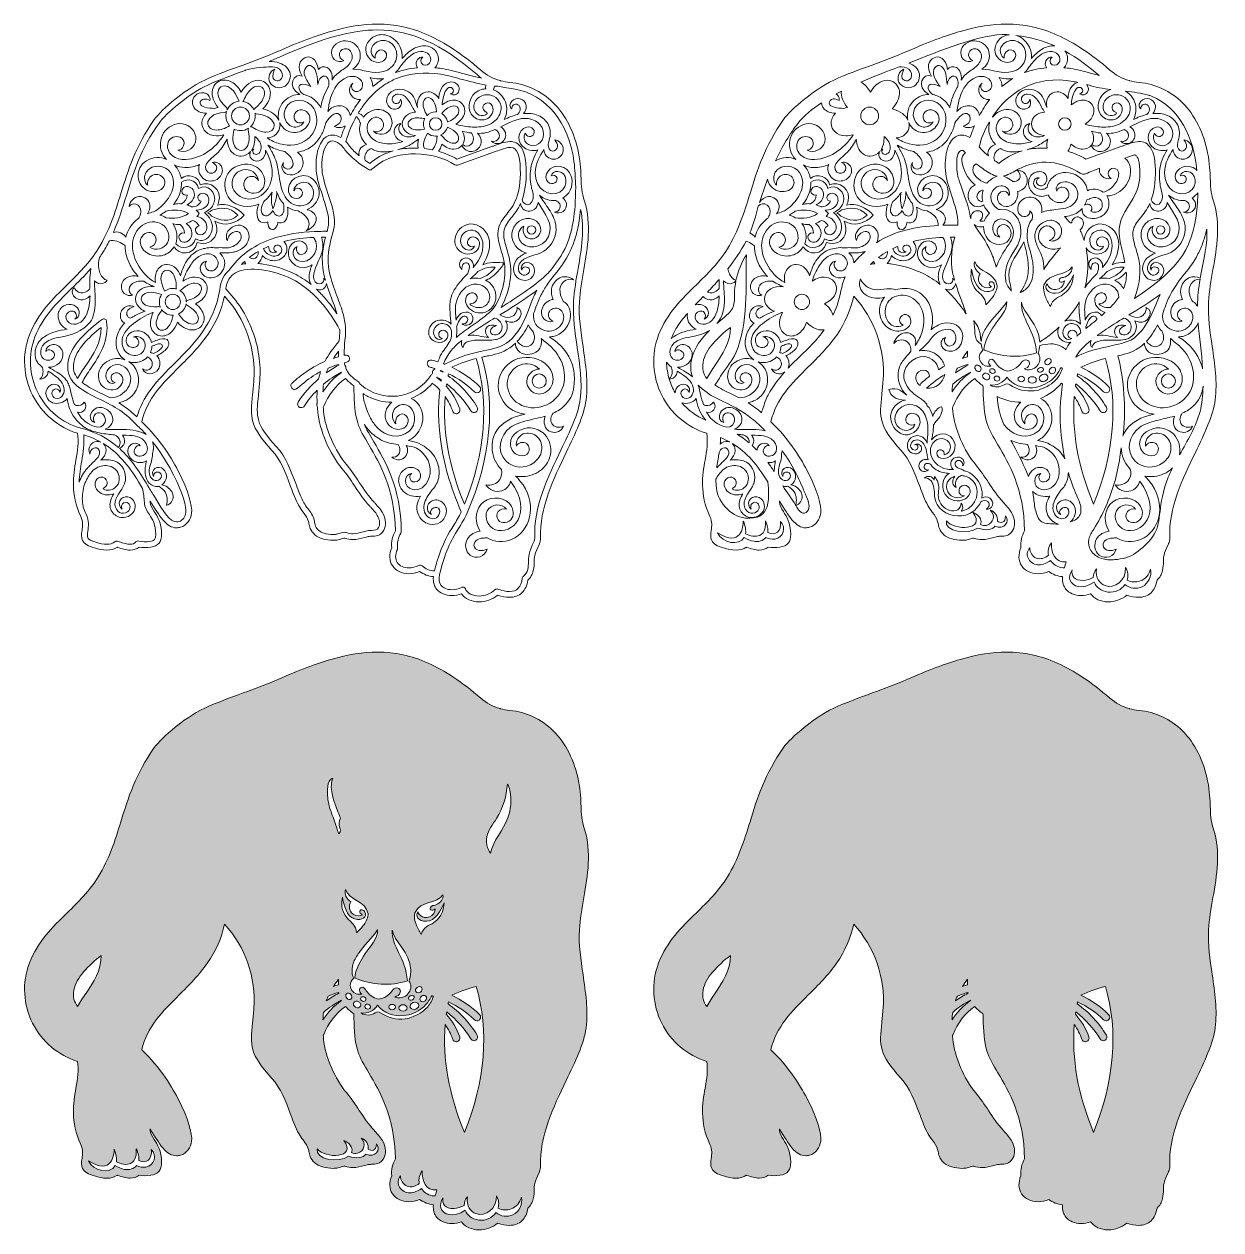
# Model space of a CAD drawing. Header units: inches. Extents: x -4.4 to 11.1, y -3.4 to 12.3.
import ezdxf

# ---------------------------------------------------------------- set-up
doc = ezdxf.new("R2010")
doc.units = ezdxf.units.IN
doc.header["$MEASUREMENT"] = 0
doc.layers.add('_U+0421_U+043B_U+043E_U+0439 1', color=7, linetype='Continuous')

# ---------------------------------------------------------------- blocks, each defined once
blk = doc.blocks.new('block 2')
at = {"layer": '_U+0421_U+043B_U+043E_U+0439 1'}
h = blk.add_hatch(color=25, dxfattribs=at)
h.dxf.hatch_style = 2
edge = h.paths.add_edge_path()
edge.add_spline(control_points=[(10.959, 0.518), (10.967, 0.657), (10.992, 0.8), (11.016, 0.939), (11.067, 1.229), (11.119, 1.53), (11.024, 1.825), (10.987, 1.942), (10.984, 2.026), (10.981, 2.124), (10.978, 2.211), (10.974, 2.311), (10.947, 2.453), (10.895, 2.718), (10.782, 2.943), (10.619, 3.104), (10.464, 3.257), (10.269, 3.348), (10.056, 3.368), (10.014, 3.372), (9.974, 3.38), (9.934, 3.391), (9.933, 3.391), (9.931, 3.392), (9.929, 3.392), (9.837, 3.419), (9.752, 3.464), (9.679, 3.527), (9.435, 3.737), (9.212, 3.886), (8.994, 3.983), (8.779, 4.079), (8.564, 4.125), (8.338, 4.125), (8.153, 4.125), (7.956, 4.094), (7.733, 4.03), (7.538, 3.974), (7.319, 3.891), (7.043, 3.77), (6.896, 3.705), (6.741, 3.649), (6.592, 3.595), (6.428, 3.535), (6.258, 3.473), (6.095, 3.399), (5.947, 3.332), (5.792, 3.215), (5.713, 3.151), (5.591, 3.053), (5.487, 2.951), (5.44, 2.885), (5.197, 2.543), (5.1, 2.228), (5.006, 1.924), (4.929, 1.677), (4.857, 1.443), (4.712, 1.207), (4.601, 1.026), (4.453, 0.882), (4.31, 0.742), (4.121, 0.557), (3.925, 0.366), (3.82, 0.092), (3.771, -0.037), (3.75, -0.172), (3.758, -0.31), (3.766, -0.444), (3.8, -0.572), (3.86, -0.692), (3.92, -0.811), (4.002, -0.915), (4.103, -1.001), (4.203, -1.085), (4.318, -1.148), (4.444, -1.187), (4.463, -1.302), (4.443, -1.415), (4.423, -1.534), (4.388, -1.736), (4.348, -1.966), (4.486, -2.267), (4.518, -2.337), (4.509, -2.393), (4.502, -2.448), (4.495, -2.494), (4.489, -2.537), (4.51, -2.578), (4.532, -2.622), (4.58, -2.652), (4.663, -2.675), (4.715, -2.69), (4.77, -2.704), (4.825, -2.704), (4.877, -2.704), (4.92, -2.691), (4.957, -2.666), (4.96, -2.667), (4.963, -2.668), (4.966, -2.669), (5.019, -2.686), (5.074, -2.703), (5.127, -2.703), (5.173, -2.703), (5.211, -2.69), (5.242, -2.664), (5.292, -2.673), (5.344, -2.674), (5.394, -2.666), (5.492, -2.651), (5.536, -2.599), (5.535, -2.496), (5.533, -2.347), (5.481, -2.266), (5.439, -2.201), (5.412, -2.158), (5.39, -2.124), (5.388, -2.08), (5.387, -2.074), (5.387, -2.069), (5.387, -2.064), (5.45, -2.168), (5.501, -2.251), (5.55, -2.309), (5.61, -2.381), (5.666, -2.413), (5.729, -2.413), (5.745, -2.413), (5.762, -2.411), (5.779, -2.407), (5.865, -2.385), (5.914, -2.3), (5.924, -2.226), (5.938, -2.125), (5.873, -1.916), (5.758, -1.692), (5.683, -1.544), (5.52, -1.264), (5.277, -1.037), (5.346, -0.739), (5.549, -0.538), (5.763, -0.325), (5.89, -0.198), (6.022, -0.068), (6.131, 0.09), (6.241, 0.248), (6.313, 0.413), (6.352, 0.594), (6.622, 0.301), (6.764, -0.102), (6.734, -0.498), (6.728, -0.567), (6.722, -0.628), (6.717, -0.682), (6.685, -0.986), (6.675, -1.089), (6.968, -1.41), (7.083, -1.537), (7.145, -1.703), (7.205, -1.864), (7.205, -1.864), (7.214, -1.887), (7.214, -1.887), (7.243, -1.966), (7.274, -2.048), (7.315, -2.125), (7.331, -2.154), (7.352, -2.182), (7.372, -2.208), (7.403, -2.25), (7.432, -2.289), (7.442, -2.33), (7.444, -2.339), (7.446, -2.349), (7.448, -2.359), (7.452, -2.379), (7.455, -2.4), (7.464, -2.421), (7.488, -2.484), (7.547, -2.534), (7.624, -2.557), (7.666, -2.569), (7.715, -2.576), (7.761, -2.576), (7.774, -2.576), (7.787, -2.576), (7.799, -2.575), (7.816, -2.573), (7.835, -2.567), (7.855, -2.561), (7.874, -2.555), (7.897, -2.548), (7.91, -2.548), (7.911, -2.548), (7.912, -2.548), (7.912, -2.548), (7.948, -2.561), (7.983, -2.567), (8.019, -2.567), (8.073, -2.567), (8.122, -2.553), (8.173, -2.538), (8.184, -2.535), (8.194, -2.532), (8.205, -2.529), (8.221, -2.525), (8.24, -2.524), (8.26, -2.524), (8.31, -2.523), (8.378, -2.521), (8.419, -2.445), (8.451, -2.386), (8.449, -2.307), (8.411, -2.234), (8.384, -2.181), (8.344, -2.138), (8.306, -2.096), (8.301, -2.092), (8.297, -2.087), (8.293, -2.082), (8.221, -2.004), (8.16, -1.913), (8.102, -1.825), (8.051, -1.749), (7.998, -1.67), (7.938, -1.598), (7.787, -1.421), (7.658, -1.121), (7.638, -0.901), (7.637, -0.884), (7.635, -0.867), (7.634, -0.851), (7.637, -0.847), (7.64, -0.842), (7.642, -0.837), (7.692, -0.699), (7.796, -0.565), (7.923, -0.476), (7.952, -0.51), (7.988, -0.541), (8.03, -0.569), (8.031, -0.588), (8.032, -0.606), (8.032, -0.625), (8.037, -0.794), (8.042, -0.927), (8.081, -1.052), (8.109, -1.141), (8.163, -1.232), (8.225, -1.337), (8.367, -1.577), (8.561, -1.904), (8.571, -2.451), (8.533, -2.518), (8.515, -2.595), (8.522, -2.672), (8.486, -2.759), (8.49, -2.841), (8.531, -2.905), (8.574, -2.971), (8.654, -3.01), (8.745, -3.01), (8.791, -3.01), (8.839, -2.999), (8.885, -2.98), (8.936, -3.019), (8.998, -3.043), (9.062, -3.048), (9.055, -3.126), (9.081, -3.178), (9.105, -3.209), (9.148, -3.262), (9.22, -3.293), (9.303, -3.293), (9.345, -3.293), (9.388, -3.285), (9.428, -3.27), (9.472, -3.335), (9.558, -3.375), (9.657, -3.375), (9.743, -3.375), (9.827, -3.344), (9.896, -3.289), (9.953, -3.307), (10.004, -3.316), (10.049, -3.316), (10.117, -3.316), (10.172, -3.296), (10.213, -3.257), (10.253, -3.219), (10.279, -3.163), (10.29, -3.092), (10.324, -3.063), (10.35, -3.019), (10.361, -2.97), (10.372, -2.922), (10.372, -2.888), (10.372, -2.858), (10.372, -2.803), (10.373, -2.756), (10.439, -2.62), (10.439, -2.62), (10.439, -2.62), (10.439, -2.62), (10.439, -2.62), (10.439, -2.62), (10.439, -2.62), (10.439, -2.62), (10.439, -2.62), (10.439, -2.62), (10.439, -2.62), (10.44, -2.62), (10.44, -2.619), (10.448, -2.603), (10.457, -2.575), (10.456, -2.542), (10.437, -2.162), (10.623, -1.777), (10.788, -1.436), (10.907, -1.19), (11.019, -0.957), (11.045, -0.751), (11.074, -0.524), (11.04, -0.289), (11.006, -0.061), (10.978, 0.131), (10.949, 0.33), (10.959, 0.518)], knot_values=[0, 0, 0, 0, 1, 1, 1, 2, 2, 2, 3, 3, 3, 4, 4, 4, 5, 5, 5, 6, 6, 6, 7, 7, 7, 8, 8, 8, 9, 9, 9, 10, 10, 10, 11, 11, 11, 12, 12, 12, 13, 13, 13, 14, 14, 14, 15, 15, 15, 16, 16, 16, 17, 17, 17, 18, 18, 18, 19, 19, 19, 20, 20, 20, 21, 21, 21, 22, 22, 22, 23, 23, 23, 24, 24, 24, 25, 25, 25, 26, 26, 26, 27, 27, 27, 28, 28, 28, 29, 29, 29, 30, 30, 30, 31, 31, 31, 32, 32, 32, 33, 33, 33, 34, 34, 34, 35, 35, 35, 36, 36, 36, 37, 37, 37, 38, 38, 38, 39, 39, 39, 40, 40, 40, 41, 41, 41, 42, 42, 42, 43, 43, 43, 44, 44, 44, 45, 45, 45, 46, 46, 46, 47, 47, 47, 48, 48, 48, 49, 49, 49, 50, 50, 50, 51, 51, 51, 52, 52, 52, 53, 53, 53, 54, 54, 54, 55, 55, 55, 56, 56, 56, 57, 57, 57, 58, 58, 58, 59, 59, 59, 60, 60, 60, 61, 61, 61, 62, 62, 62, 63, 63, 63, 64, 64, 64, 65, 65, 65, 66, 66, 66, 67, 67, 67, 68, 68, 68, 69, 69, 69, 70, 70, 70, 71, 71, 71, 72, 72, 72, 73, 73, 73, 74, 74, 74, 75, 75, 75, 76, 76, 76, 77, 77, 77, 78, 78, 78, 79, 79, 79, 80, 80, 80, 81, 81, 81, 82, 82, 82, 83, 83, 83, 84, 84, 84, 85, 85, 85, 86, 86, 86, 87, 87, 87, 88, 88, 88, 89, 89, 89, 90, 90, 90, 91, 91, 91, 92, 92, 92, 93, 93, 93, 94, 94, 94, 95, 95, 95, 96, 96, 96, 97, 97, 97, 98, 98, 98, 99, 99, 99, 100, 100, 100, 101, 101, 101, 102, 102, 102, 103, 103, 103, 104, 104, 104, 105, 105, 105, 106, 106, 106, 107, 107, 107, 108, 108, 108, 109, 109, 109, 109], degree=3, periodic=1)
edge = h.paths.add_edge_path()
edge.add_spline(control_points=[(4.446, -0.475), (4.397, -0.416), (4.382, -0.352), (4.397, -0.265), (4.425, -0.098), (4.585, 0.056), (4.752, 0.188), (4.753, -0.007), (4.648, -0.163), (4.554, -0.301), (4.514, -0.361), (4.475, -0.418), (4.446, -0.475)], knot_values=[0, 0, 0, 0, 1, 1, 1, 2, 2, 2, 3, 3, 3, 4, 4, 4, 4], degree=3, periodic=1)
edge = h.paths.add_edge_path()
edge.add_spline(control_points=[(9.216, -0.709), (9.258, -0.769), (9.292, -0.834), (9.315, -0.901), (9.321, -0.921), (9.34, -0.933), (9.36, -0.933), (9.365, -0.933), (9.37, -0.932), (9.375, -0.931), (9.4, -0.922), (9.413, -0.895), (9.405, -0.87), (9.369, -0.763), (9.308, -0.661), (9.231, -0.575), (9.232, -0.565), (9.234, -0.555), (9.235, -0.545), (9.361, -0.642), (9.473, -0.765), (9.55, -0.895), (9.559, -0.911), (9.575, -0.919), (9.591, -0.919), (9.599, -0.919), (9.607, -0.917), (9.615, -0.912), (9.638, -0.899), (9.645, -0.87), (9.632, -0.847), (9.539, -0.691), (9.406, -0.548), (9.254, -0.44), (9.256, -0.432), (9.258, -0.423), (9.259, -0.415), (9.384, -0.475), (9.502, -0.555), (9.596, -0.647), (9.605, -0.656), (9.617, -0.661), (9.629, -0.661), (9.641, -0.661), (9.654, -0.656), (9.663, -0.646), (9.681, -0.628), (9.681, -0.597), (9.662, -0.579), (9.56, -0.478), (9.435, -0.393), (9.301, -0.329), (9.417, -0.276), (9.511, -0.242), (9.619, -0.214), (9.791, -0.781), (9.737, -1.449), (9.466, -2.109), (9.263, -1.618), (9.179, -1.149), (9.216, -0.709)], knot_values=[0, 0, 0, 0, 1, 1, 1, 2, 2, 2, 3, 3, 3, 4, 4, 4, 5, 5, 5, 6, 6, 6, 7, 7, 7, 8, 8, 8, 9, 9, 9, 10, 10, 10, 11, 11, 11, 12, 12, 12, 13, 13, 13, 14, 14, 14, 15, 15, 15, 16, 16, 16, 17, 17, 17, 18, 18, 18, 19, 19, 19, 20, 20, 20, 20], degree=3, periodic=1)
edge = h.paths.add_edge_path()
edge.add_spline(control_points=[(7.83, -0.195), (7.808, -0.201), (7.786, -0.207), (7.765, -0.214), (7.785, -0.184), (7.806, -0.153), (7.831, -0.121), (7.83, -0.143), (7.83, -0.168), (7.83, -0.195)], knot_values=[0, 0, 0, 0, 1, 1, 1, 2, 2, 2, 3, 3, 3, 3], degree=3, periodic=1)
edge = h.paths.add_edge_path()
edge.add_spline(control_points=[(7.698, -0.34), (7.74, -0.322), (7.785, -0.307), (7.835, -0.292), (7.835, -0.295), (7.836, -0.299), (7.837, -0.302), (7.78, -0.331), (7.725, -0.365), (7.673, -0.402), (7.68, -0.381), (7.688, -0.361), (7.698, -0.34)], knot_values=[0, 0, 0, 0, 1, 1, 1, 2, 2, 2, 3, 3, 3, 4, 4, 4, 4], degree=3, periodic=1)
edge = h.paths.add_edge_path()
edge.add_spline(control_points=[(7.629, -0.649), (7.63, -0.616), (7.633, -0.583), (7.638, -0.551), (7.709, -0.49), (7.787, -0.437), (7.867, -0.394), (7.868, -0.395), (7.868, -0.396), (7.869, -0.398), (7.773, -0.465), (7.691, -0.552), (7.629, -0.649)], knot_values=[0, 0, 0, 0, 1, 1, 1, 2, 2, 2, 3, 3, 3, 4, 4, 4, 4], degree=3, periodic=1)
at = {"layer": '_U+0421_U+043B_U+043E_U+0439 1', "lineweight": 0}
for points, knots in [([(10.959, 0.518), (10.967, 0.657), (10.992, 0.8), (11.016, 0.939), (11.067, 1.229), (11.119, 1.53), (11.024, 1.825), (10.987, 1.942), (10.984, 2.026), (10.981, 2.124), (10.978, 2.211), (10.974, 2.311), (10.947, 2.453), (10.895, 2.718), (10.782, 2.943), (10.619, 3.104), (10.464, 3.257), (10.269, 3.348), (10.056, 3.368), (10.014, 3.372), (9.974, 3.38), (9.934, 3.391), (9.933, 3.391), (9.931, 3.392), (9.929, 3.392), (9.837, 3.419), (9.752, 3.464), (9.679, 3.527), (9.435, 3.737), (9.212, 3.886), (8.994, 3.983), (8.779, 4.079), (8.564, 4.125), (8.338, 4.125), (8.153, 4.125), (7.956, 4.094), (7.733, 4.03), (7.538, 3.974), (7.319, 3.891), (7.043, 3.77), (6.896, 3.705), (6.741, 3.649), (6.592, 3.595), (6.428, 3.535), (6.258, 3.473), (6.095, 3.399), (5.947, 3.332), (5.792, 3.215), (5.713, 3.151), (5.591, 3.053), (5.487, 2.951), (5.44, 2.885), (5.197, 2.543), (5.1, 2.228), (5.006, 1.924), (4.929, 1.677), (4.857, 1.443), (4.712, 1.207), (4.601, 1.026), (4.453, 0.882), (4.31, 0.742), (4.121, 0.557), (3.925, 0.366), (3.82, 0.092), (3.771, -0.037), (3.75, -0.172), (3.758, -0.31), (3.766, -0.444), (3.8, -0.572), (3.86, -0.692), (3.92, -0.811), (4.002, -0.915), (4.103, -1.001), (4.203, -1.085), (4.318, -1.148), (4.444, -1.187), (4.463, -1.302), (4.443, -1.415), (4.423, -1.534), (4.388, -1.736), (4.348, -1.966), (4.486, -2.267), (4.518, -2.337), (4.509, -2.393), (4.502, -2.448), (4.495, -2.494), (4.489, -2.537), (4.51, -2.578), (4.532, -2.622), (4.58, -2.652), (4.663, -2.675), (4.715, -2.69), (4.77, -2.704), (4.825, -2.704), (4.877, -2.704), (4.92, -2.691), (4.957, -2.666), (4.96, -2.667), (4.963, -2.668), (4.966, -2.669), (5.019, -2.686), (5.074, -2.703), (5.127, -2.703), (5.173, -2.703), (5.211, -2.69), (5.242, -2.664), (5.292, -2.673), (5.344, -2.674), (5.394, -2.666), (5.492, -2.651), (5.536, -2.599), (5.535, -2.496), (5.533, -2.347), (5.481, -2.266), (5.439, -2.201), (5.412, -2.158), (5.39, -2.124), (5.388, -2.08), (5.387, -2.074), (5.387, -2.069), (5.387, -2.064), (5.45, -2.168), (5.501, -2.251), (5.55, -2.309), (5.61, -2.381), (5.666, -2.413), (5.729, -2.413), (5.745, -2.413), (5.762, -2.411), (5.779, -2.407), (5.865, -2.385), (5.914, -2.3), (5.924, -2.226), (5.938, -2.125), (5.873, -1.916), (5.758, -1.692), (5.683, -1.544), (5.52, -1.264), (5.277, -1.037), (5.346, -0.739), (5.549, -0.538), (5.763, -0.325), (5.89, -0.198), (6.022, -0.068), (6.131, 0.09), (6.241, 0.248), (6.313, 0.413), (6.352, 0.594), (6.622, 0.301), (6.764, -0.102), (6.734, -0.498), (6.728, -0.567), (6.722, -0.628), (6.717, -0.682), (6.685, -0.986), (6.675, -1.089), (6.968, -1.41), (7.083, -1.537), (7.145, -1.703), (7.205, -1.864), (7.205, -1.864), (7.214, -1.887), (7.214, -1.887), (7.243, -1.966), (7.274, -2.048), (7.315, -2.125), (7.331, -2.154), (7.352, -2.182), (7.372, -2.208), (7.403, -2.25), (7.432, -2.289), (7.442, -2.33), (7.444, -2.339), (7.446, -2.349), (7.448, -2.359), (7.452, -2.379), (7.455, -2.4), (7.464, -2.421), (7.488, -2.484), (7.547, -2.534), (7.624, -2.557), (7.666, -2.569), (7.715, -2.576), (7.761, -2.576), (7.774, -2.576), (7.787, -2.576), (7.799, -2.575), (7.816, -2.573), (7.835, -2.567), (7.855, -2.561), (7.874, -2.555), (7.897, -2.548), (7.91, -2.548), (7.911, -2.548), (7.912, -2.548), (7.912, -2.548), (7.948, -2.561), (7.983, -2.567), (8.019, -2.567), (8.073, -2.567), (8.122, -2.553), (8.173, -2.538), (8.184, -2.535), (8.194, -2.532), (8.205, -2.529), (8.221, -2.525), (8.24, -2.524), (8.26, -2.524), (8.31, -2.523), (8.378, -2.521), (8.419, -2.445), (8.451, -2.386), (8.449, -2.307), (8.411, -2.234), (8.384, -2.181), (8.344, -2.138), (8.306, -2.096), (8.301, -2.092), (8.297, -2.087), (8.293, -2.082), (8.221, -2.004), (8.16, -1.913), (8.102, -1.825), (8.051, -1.749), (7.998, -1.67), (7.938, -1.598), (7.787, -1.421), (7.658, -1.121), (7.638, -0.901), (7.637, -0.884), (7.635, -0.867), (7.634, -0.851), (7.637, -0.847), (7.64, -0.842), (7.642, -0.837), (7.692, -0.699), (7.796, -0.565), (7.923, -0.476), (7.952, -0.51), (7.988, -0.541), (8.03, -0.569), (8.031, -0.588), (8.032, -0.606), (8.032, -0.625), (8.037, -0.794), (8.042, -0.927), (8.081, -1.052), (8.109, -1.141), (8.163, -1.232), (8.225, -1.337), (8.367, -1.577), (8.561, -1.904), (8.571, -2.451), (8.533, -2.518), (8.515, -2.595), (8.522, -2.672), (8.486, -2.759), (8.49, -2.841), (8.531, -2.905), (8.574, -2.971), (8.654, -3.01), (8.745, -3.01), (8.791, -3.01), (8.839, -2.999), (8.885, -2.98), (8.936, -3.019), (8.998, -3.043), (9.062, -3.048), (9.055, -3.126), (9.081, -3.178), (9.105, -3.209), (9.148, -3.262), (9.22, -3.293), (9.303, -3.293), (9.345, -3.293), (9.388, -3.285), (9.428, -3.27), (9.472, -3.335), (9.558, -3.375), (9.657, -3.375), (9.743, -3.375), (9.827, -3.344), (9.896, -3.289), (9.953, -3.307), (10.004, -3.316), (10.049, -3.316), (10.117, -3.316), (10.172, -3.296), (10.213, -3.257), (10.253, -3.219), (10.279, -3.163), (10.29, -3.092), (10.324, -3.063), (10.35, -3.019), (10.361, -2.97), (10.372, -2.922), (10.372, -2.888), (10.372, -2.858), (10.372, -2.803), (10.373, -2.756), (10.439, -2.62), (10.439, -2.62), (10.439, -2.62), (10.439, -2.62), (10.439, -2.62), (10.439, -2.62), (10.439, -2.62), (10.439, -2.62), (10.439, -2.62), (10.439, -2.62), (10.439, -2.62), (10.44, -2.62), (10.44, -2.619), (10.448, -2.603), (10.457, -2.575), (10.456, -2.542), (10.437, -2.162), (10.623, -1.777), (10.788, -1.436), (10.907, -1.19), (11.019, -0.957), (11.045, -0.751), (11.074, -0.524), (11.04, -0.289), (11.006, -0.061), (10.978, 0.131), (10.949, 0.33), (10.959, 0.518)], [0, 0, 0, 0, 1, 1, 1, 2, 2, 2, 3, 3, 3, 4, 4, 4, 5, 5, 5, 6, 6, 6, 7, 7, 7, 8, 8, 8, 9, 9, 9, 10, 10, 10, 11, 11, 11, 12, 12, 12, 13, 13, 13, 14, 14, 14, 15, 15, 15, 16, 16, 16, 17, 17, 17, 18, 18, 18, 19, 19, 19, 20, 20, 20, 21, 21, 21, 22, 22, 22, 23, 23, 23, 24, 24, 24, 25, 25, 25, 26, 26, 26, 27, 27, 27, 28, 28, 28, 29, 29, 29, 30, 30, 30, 31, 31, 31, 32, 32, 32, 33, 33, 33, 34, 34, 34, 35, 35, 35, 36, 36, 36, 37, 37, 37, 38, 38, 38, 39, 39, 39, 40, 40, 40, 41, 41, 41, 42, 42, 42, 43, 43, 43, 44, 44, 44, 45, 45, 45, 46, 46, 46, 47, 47, 47, 48, 48, 48, 49, 49, 49, 50, 50, 50, 51, 51, 51, 52, 52, 52, 53, 53, 53, 54, 54, 54, 55, 55, 55, 56, 56, 56, 57, 57, 57, 58, 58, 58, 59, 59, 59, 60, 60, 60, 61, 61, 61, 62, 62, 62, 63, 63, 63, 64, 64, 64, 65, 65, 65, 66, 66, 66, 67, 67, 67, 68, 68, 68, 69, 69, 69, 70, 70, 70, 71, 71, 71, 72, 72, 72, 73, 73, 73, 74, 74, 74, 75, 75, 75, 76, 76, 76, 77, 77, 77, 78, 78, 78, 79, 79, 79, 80, 80, 80, 81, 81, 81, 82, 82, 82, 83, 83, 83, 84, 84, 84, 85, 85, 85, 86, 86, 86, 87, 87, 87, 88, 88, 88, 89, 89, 89, 90, 90, 90, 91, 91, 91, 92, 92, 92, 93, 93, 93, 94, 94, 94, 95, 95, 95, 96, 96, 96, 97, 97, 97, 98, 98, 98, 99, 99, 99, 100, 100, 100, 101, 101, 101, 102, 102, 102, 103, 103, 103, 104, 104, 104, 105, 105, 105, 106, 106, 106, 107, 107, 107, 108, 108, 108, 109, 109, 109, 109]), ([(4.446, -0.475), (4.397, -0.416), (4.382, -0.352), (4.397, -0.265), (4.425, -0.098), (4.585, 0.056), (4.752, 0.188), (4.753, -0.007), (4.648, -0.163), (4.554, -0.301), (4.514, -0.361), (4.475, -0.418), (4.446, -0.475)], [0, 0, 0, 0, 1, 1, 1, 2, 2, 2, 3, 3, 3, 4, 4, 4, 4]), ([(7.83, -0.195), (7.808, -0.201), (7.786, -0.207), (7.765, -0.214), (7.785, -0.184), (7.806, -0.153), (7.831, -0.121), (7.83, -0.143), (7.83, -0.168), (7.83, -0.195)], [0, 0, 0, 0, 1, 1, 1, 2, 2, 2, 3, 3, 3, 3]), ([(7.698, -0.34), (7.74, -0.322), (7.785, -0.307), (7.835, -0.292), (7.835, -0.295), (7.836, -0.299), (7.837, -0.302), (7.78, -0.331), (7.725, -0.365), (7.673, -0.402), (7.68, -0.381), (7.688, -0.361), (7.698, -0.34)], [0, 0, 0, 0, 1, 1, 1, 2, 2, 2, 3, 3, 3, 4, 4, 4, 4]), ([(9.216, -0.709), (9.258, -0.769), (9.292, -0.834), (9.315, -0.901), (9.321, -0.921), (9.34, -0.933), (9.36, -0.933), (9.365, -0.933), (9.37, -0.932), (9.375, -0.931), (9.4, -0.922), (9.413, -0.895), (9.405, -0.87), (9.369, -0.763), (9.308, -0.661), (9.231, -0.575), (9.232, -0.565), (9.234, -0.555), (9.235, -0.545), (9.361, -0.642), (9.473, -0.765), (9.55, -0.895), (9.559, -0.911), (9.575, -0.919), (9.591, -0.919), (9.599, -0.919), (9.607, -0.917), (9.615, -0.912), (9.638, -0.899), (9.645, -0.87), (9.632, -0.847), (9.539, -0.691), (9.406, -0.548), (9.254, -0.44), (9.256, -0.432), (9.258, -0.423), (9.259, -0.415), (9.384, -0.475), (9.502, -0.555), (9.596, -0.647), (9.605, -0.656), (9.617, -0.661), (9.629, -0.661), (9.641, -0.661), (9.654, -0.656), (9.663, -0.646), (9.681, -0.628), (9.681, -0.597), (9.662, -0.579), (9.56, -0.478), (9.435, -0.393), (9.301, -0.329), (9.417, -0.276), (9.511, -0.242), (9.619, -0.214), (9.791, -0.781), (9.737, -1.449), (9.466, -2.109), (9.263, -1.618), (9.179, -1.149), (9.216, -0.709)], [0, 0, 0, 0, 1, 1, 1, 2, 2, 2, 3, 3, 3, 4, 4, 4, 5, 5, 5, 6, 6, 6, 7, 7, 7, 8, 8, 8, 9, 9, 9, 10, 10, 10, 11, 11, 11, 12, 12, 12, 13, 13, 13, 14, 14, 14, 15, 15, 15, 16, 16, 16, 17, 17, 17, 18, 18, 18, 19, 19, 19, 20, 20, 20, 20]), ([(7.629, -0.649), (7.63, -0.616), (7.633, -0.583), (7.638, -0.551), (7.709, -0.49), (7.787, -0.437), (7.867, -0.394), (7.868, -0.395), (7.868, -0.396), (7.869, -0.398), (7.773, -0.465), (7.691, -0.552), (7.629, -0.649)], [0, 0, 0, 0, 1, 1, 1, 2, 2, 2, 3, 3, 3, 4, 4, 4, 4])]:
    blk.add_open_spline(points, degree=3, knots=knots, dxfattribs=at)
blk = doc.blocks.new('block 3')
at = {"layer": '_U+0421_U+043B_U+043E_U+0439 1'}
h = blk.add_hatch(color=254, dxfattribs=at)
h.dxf.hatch_style = 2
edge = h.paths.add_edge_path()
edge.add_spline(control_points=[(2.791, 0.518), (2.799, 0.657), (2.824, 0.8), (2.848, 0.939), (2.899, 1.229), (2.951, 1.53), (2.857, 1.825), (2.819, 1.942), (2.816, 2.026), (2.813, 2.124), (2.81, 2.211), (2.807, 2.311), (2.779, 2.453), (2.728, 2.718), (2.614, 2.943), (2.451, 3.104), (2.296, 3.257), (2.101, 3.348), (1.888, 3.368), (1.846, 3.372), (1.806, 3.38), (1.767, 3.391), (1.765, 3.391), (1.763, 3.392), (1.762, 3.392), (1.669, 3.419), (1.584, 3.464), (1.511, 3.527), (1.268, 3.737), (1.044, 3.886), (0.826, 3.983), (0.611, 4.079), (0.397, 4.125), (0.17, 4.125), (-0.014, 4.125), (-0.212, 4.094), (-0.434, 4.03), (-0.63, 3.974), (-0.849, 3.891), (-1.124, 3.77), (-1.272, 3.705), (-1.426, 3.649), (-1.576, 3.595), (-1.74, 3.535), (-1.91, 3.473), (-2.072, 3.399), (-2.221, 3.332), (-2.376, 3.215), (-2.455, 3.151), (-2.577, 3.053), (-2.681, 2.951), (-2.728, 2.885), (-2.971, 2.543), (-3.068, 2.228), (-3.162, 1.924), (-3.238, 1.677), (-3.311, 1.443), (-3.456, 1.207), (-3.567, 1.026), (-3.715, 0.882), (-3.858, 0.742), (-4.047, 0.557), (-4.243, 0.366), (-4.347, 0.093), (-4.397, -0.037), (-4.418, -0.172), (-4.41, -0.31), (-4.402, -0.443), (-4.367, -0.572), (-4.307, -0.692), (-4.248, -0.811), (-4.166, -0.915), (-4.064, -1.001), (-3.964, -1.085), (-3.85, -1.148), (-3.724, -1.187), (-3.705, -1.302), (-3.724, -1.415), (-3.745, -1.534), (-3.78, -1.736), (-3.82, -1.966), (-3.682, -2.267), (-3.65, -2.337), (-3.658, -2.393), (-3.666, -2.448), (-3.673, -2.493), (-3.679, -2.537), (-3.658, -2.578), (-3.635, -2.622), (-3.588, -2.652), (-3.505, -2.675), (-3.453, -2.69), (-3.397, -2.704), (-3.342, -2.704), (-3.291, -2.704), (-3.247, -2.691), (-3.21, -2.666), (-3.207, -2.667), (-3.205, -2.668), (-3.202, -2.669), (-3.149, -2.686), (-3.094, -2.703), (-3.041, -2.703), (-2.995, -2.703), (-2.957, -2.69), (-2.926, -2.664), (-2.876, -2.673), (-2.824, -2.674), (-2.774, -2.666), (-2.675, -2.651), (-2.632, -2.599), (-2.633, -2.496), (-2.634, -2.347), (-2.687, -2.266), (-2.728, -2.201), (-2.756, -2.158), (-2.778, -2.124), (-2.78, -2.08), (-2.78, -2.074), (-2.781, -2.069), (-2.781, -2.064), (-2.718, -2.168), (-2.667, -2.251), (-2.618, -2.309), (-2.558, -2.381), (-2.502, -2.413), (-2.438, -2.413), (-2.423, -2.413), (-2.406, -2.411), (-2.389, -2.407), (-2.303, -2.385), (-2.254, -2.3), (-2.244, -2.226), (-2.23, -2.125), (-2.295, -1.916), (-2.409, -1.692), (-2.485, -1.544), (-2.647, -1.264), (-2.89, -1.037), (-2.822, -0.739), (-2.619, -0.538), (-2.405, -0.325), (-2.278, -0.198), (-2.146, -0.067), (-2.037, 0.09), (-1.927, 0.248), (-1.854, 0.413), (-1.816, 0.594), (-1.546, 0.301), (-1.404, -0.102), (-1.434, -0.497), (-1.439, -0.567), (-1.446, -0.628), (-1.451, -0.682), (-1.482, -0.986), (-1.493, -1.089), (-1.2, -1.41), (-1.084, -1.537), (-1.022, -1.703), (-0.963, -1.864), (-0.963, -1.864), (-0.954, -1.887), (-0.954, -1.887), (-0.925, -1.966), (-0.894, -2.048), (-0.852, -2.125), (-0.837, -2.154), (-0.816, -2.182), (-0.796, -2.208), (-0.765, -2.25), (-0.736, -2.289), (-0.726, -2.33), (-0.724, -2.339), (-0.722, -2.349), (-0.72, -2.359), (-0.716, -2.379), (-0.712, -2.4), (-0.704, -2.421), (-0.68, -2.484), (-0.621, -2.534), (-0.544, -2.557), (-0.502, -2.569), (-0.453, -2.576), (-0.406, -2.576), (-0.394, -2.576), (-0.381, -2.576), (-0.369, -2.575), (-0.352, -2.573), (-0.333, -2.567), (-0.312, -2.561), (-0.294, -2.555), (-0.27, -2.548), (-0.258, -2.548), (-0.257, -2.548), (-0.256, -2.548), (-0.256, -2.548), (-0.22, -2.561), (-0.185, -2.567), (-0.149, -2.567), (-0.095, -2.567), (-0.046, -2.553), (0.006, -2.538), (0.016, -2.535), (0.026, -2.532), (0.037, -2.529), (0.053, -2.525), (0.072, -2.524), (0.092, -2.524), (0.142, -2.523), (0.21, -2.521), (0.251, -2.445), (0.284, -2.386), (0.281, -2.307), (0.244, -2.234), (0.216, -2.181), (0.177, -2.138), (0.138, -2.096), (0.134, -2.092), (0.129, -2.087), (0.125, -2.082), (0.053, -2.004), (-0.007, -1.913), (-0.066, -1.825), (-0.117, -1.749), (-0.169, -1.67), (-0.23, -1.598), (-0.381, -1.421), (-0.51, -1.121), (-0.53, -0.901), (-0.531, -0.884), (-0.533, -0.867), (-0.534, -0.851), (-0.531, -0.847), (-0.528, -0.842), (-0.526, -0.837), (-0.476, -0.699), (-0.372, -0.565), (-0.245, -0.476), (-0.215, -0.51), (-0.18, -0.541), (-0.137, -0.569), (-0.137, -0.588), (-0.136, -0.606), (-0.136, -0.625), (-0.13, -0.794), (-0.126, -0.927), (-0.087, -1.052), (-0.058, -1.141), (-0.005, -1.232), (0.058, -1.337), (0.199, -1.577), (0.393, -1.904), (0.403, -2.451), (0.365, -2.518), (0.348, -2.595), (0.354, -2.672), (0.319, -2.759), (0.322, -2.841), (0.363, -2.905), (0.406, -2.971), (0.486, -3.01), (0.577, -3.01), (0.623, -3.01), (0.671, -2.999), (0.717, -2.98), (0.768, -3.019), (0.831, -3.043), (0.895, -3.048), (0.888, -3.126), (0.913, -3.178), (0.938, -3.209), (0.98, -3.262), (1.052, -3.293), (1.135, -3.293), (1.177, -3.293), (1.22, -3.285), (1.26, -3.27), (1.304, -3.335), (1.39, -3.375), (1.489, -3.375), (1.575, -3.375), (1.659, -3.344), (1.729, -3.289), (1.785, -3.307), (1.836, -3.316), (1.882, -3.316), (1.949, -3.316), (2.004, -3.296), (2.045, -3.256), (2.085, -3.219), (2.111, -3.163), (2.122, -3.092), (2.157, -3.063), (2.183, -3.019), (2.193, -2.97), (2.204, -2.922), (2.204, -2.888), (2.204, -2.858), (2.205, -2.803), (2.205, -2.756), (2.272, -2.62), (2.272, -2.62), (2.271, -2.62), (2.271, -2.62), (2.271, -2.62), (2.271, -2.62), (2.271, -2.62), (2.271, -2.62), (2.272, -2.62), (2.272, -2.62), (2.272, -2.62), (2.272, -2.62), (2.272, -2.619), (2.28, -2.603), (2.289, -2.575), (2.288, -2.542), (2.269, -2.162), (2.455, -1.777), (2.62, -1.436), (2.739, -1.19), (2.851, -0.957), (2.878, -0.751), (2.906, -0.524), (2.872, -0.289), (2.838, -0.061), (2.81, 0.131), (2.781, 0.33), (2.791, 0.518)], knot_values=[0, 0, 0, 0, 1, 1, 1, 2, 2, 2, 3, 3, 3, 4, 4, 4, 5, 5, 5, 6, 6, 6, 7, 7, 7, 8, 8, 8, 9, 9, 9, 10, 10, 10, 11, 11, 11, 12, 12, 12, 13, 13, 13, 14, 14, 14, 15, 15, 15, 16, 16, 16, 17, 17, 17, 18, 18, 18, 19, 19, 19, 20, 20, 20, 21, 21, 21, 22, 22, 22, 23, 23, 23, 24, 24, 24, 25, 25, 25, 26, 26, 26, 27, 27, 27, 28, 28, 28, 29, 29, 29, 30, 30, 30, 31, 31, 31, 32, 32, 32, 33, 33, 33, 34, 34, 34, 35, 35, 35, 36, 36, 36, 37, 37, 37, 38, 38, 38, 39, 39, 39, 40, 40, 40, 41, 41, 41, 42, 42, 42, 43, 43, 43, 44, 44, 44, 45, 45, 45, 46, 46, 46, 47, 47, 47, 48, 48, 48, 49, 49, 49, 50, 50, 50, 51, 51, 51, 52, 52, 52, 53, 53, 53, 54, 54, 54, 55, 55, 55, 56, 56, 56, 57, 57, 57, 58, 58, 58, 59, 59, 59, 60, 60, 60, 61, 61, 61, 62, 62, 62, 63, 63, 63, 64, 64, 64, 65, 65, 65, 66, 66, 66, 67, 67, 67, 68, 68, 68, 69, 69, 69, 70, 70, 70, 71, 71, 71, 72, 72, 72, 73, 73, 73, 74, 74, 74, 75, 75, 75, 76, 76, 76, 77, 77, 77, 78, 78, 78, 79, 79, 79, 80, 80, 80, 81, 81, 81, 82, 82, 82, 83, 83, 83, 84, 84, 84, 85, 85, 85, 86, 86, 86, 87, 87, 87, 88, 88, 88, 89, 89, 89, 90, 90, 90, 91, 91, 91, 92, 92, 92, 93, 93, 93, 94, 94, 94, 95, 95, 95, 96, 96, 96, 97, 97, 97, 98, 98, 98, 99, 99, 99, 100, 100, 100, 101, 101, 101, 102, 102, 102, 103, 103, 103, 104, 104, 104, 105, 105, 105, 106, 106, 106, 107, 107, 107, 108, 108, 108, 109, 109, 109, 109], degree=3, periodic=1)
edge = h.paths.add_edge_path()
edge.add_spline(control_points=[(-0.337, -0.195), (-0.36, -0.201), (-0.382, -0.207), (-0.403, -0.214), (-0.383, -0.184), (-0.361, -0.153), (-0.337, -0.121), (-0.337, -0.143), (-0.338, -0.168), (-0.337, -0.195)], knot_values=[0, 0, 0, 0, 1, 1, 1, 2, 2, 2, 3, 3, 3, 3], degree=3, periodic=1)
edge = h.paths.add_edge_path()
edge.add_spline(control_points=[(1.863, 1.973), (1.804, 1.809), (1.671, 1.683), (1.637, 1.516), (1.622, 1.539), (1.607, 1.563), (1.599, 1.591), (1.586, 1.637), (1.58, 1.683), (1.589, 1.73), (1.607, 1.818), (1.667, 1.889), (1.714, 1.965), (1.798, 2.099), (1.848, 2.255), (1.856, 2.413), (1.871, 2.397), (1.883, 2.366), (1.889, 2.327), (1.911, 2.199), (1.902, 2.083), (1.863, 1.973)], knot_values=[0, 0, 0, 0, 1, 1, 1, 2, 2, 2, 3, 3, 3, 4, 4, 4, 5, 5, 5, 6, 6, 6, 7, 7, 7, 7], degree=3, periodic=1)
edge = h.paths.add_edge_path()
edge.add_spline(control_points=[(-3.614, -0.301), (-3.654, -0.361), (-3.693, -0.418), (-3.721, -0.475), (-3.771, -0.416), (-3.786, -0.352), (-3.771, -0.265), (-3.742, -0.098), (-3.583, 0.056), (-3.416, 0.188), (-3.415, -0.007), (-3.52, -0.163), (-3.614, -0.301)], knot_values=[0, 0, 0, 0, 1, 1, 1, 2, 2, 2, 3, 3, 3, 4, 4, 4, 4], degree=3, periodic=1)
edge = h.paths.add_edge_path()
edge.add_spline(control_points=[(0.654, 0.74), (0.727, 0.908), (0.943, 0.848), (1.02, 0.975), (1.029, 0.921), (0.989, 0.873), (0.935, 0.847), (0.928, 0.843), (0.911, 0.838), (0.893, 0.835), (0.892, 0.835), (0.892, 0.835), (0.891, 0.835), (0.891, 0.835), (0.891, 0.835), (0.89, 0.835), (0.89, 0.835), (0.89, 0.835), (0.89, 0.835), (0.886, 0.834), (0.882, 0.833), (0.878, 0.831), (0.858, 0.822), (0.848, 0.803), (0.855, 0.789), (0.861, 0.774), (0.882, 0.77), (0.902, 0.779), (0.909, 0.782), (0.915, 0.787), (0.919, 0.792), (0.917, 0.749), (0.895, 0.71), (0.845, 0.688), (0.75, 0.648), (0.688, 0.745), (0.696, 0.754), (0.652, 0.704), (0.702, 0.628), (0.805, 0.631), (0.916, 0.634), (0.996, 0.771), (1.036, 0.87), (1.025, 0.785), (1.022, 0.705), (0.901, 0.614), (0.872, 0.592), (0.835, 0.583), (0.808, 0.56), (0.775, 0.532), (0.755, 0.515), (0.738, 0.461), (0.711, 0.505), (0.688, 0.544), (0.67, 0.592), (0.657, 0.625), (0.641, 0.709), (0.654, 0.74)], knot_values=[0, 0, 0, 0, 1, 1, 1, 2, 2, 2, 3, 3, 3, 4, 4, 4, 5, 5, 5, 6, 6, 6, 7, 7, 7, 8, 8, 8, 9, 9, 9, 10, 10, 10, 11, 11, 11, 12, 12, 12, 13, 13, 13, 14, 14, 14, 15, 15, 15, 16, 16, 16, 17, 17, 17, 18, 18, 18, 19, 19, 19, 19], degree=3, periodic=1)
edge = h.paths.add_edge_path()
edge.add_spline(control_points=[(-0.47, -0.34), (-0.428, -0.322), (-0.383, -0.307), (-0.333, -0.292), (-0.332, -0.295), (-0.332, -0.299), (-0.331, -0.302), (-0.388, -0.331), (-0.442, -0.365), (-0.495, -0.402), (-0.488, -0.381), (-0.479, -0.361), (-0.47, -0.34)], knot_values=[0, 0, 0, 0, 1, 1, 1, 2, 2, 2, 3, 3, 3, 4, 4, 4, 4], degree=3, periodic=1)
edge = h.paths.add_edge_path()
edge.add_spline(control_points=[(-0.344, 1.801), (-0.37, 1.878), (-0.391, 1.933), (-0.417, 2.009), (-0.442, 2.084), (-0.454, 2.103), (-0.468, 2.176), (-0.483, 2.257), (-0.48, 2.354), (-0.475, 2.386), (-0.47, 2.416), (-0.453, 2.48), (-0.419, 2.486), (-0.415, 2.486), (-0.412, 2.486), (-0.409, 2.486), (-0.45, 2.407), (-0.431, 2.256), (-0.343, 2.05), (-0.329, 2.017), (-0.319, 1.992), (-0.311, 1.971), (-0.332, 1.931), (-0.334, 1.881), (-0.321, 1.845), (-0.317, 1.834), (-0.312, 1.825), (-0.306, 1.815), (-0.306, 1.815), (-0.306, 1.815), (-0.306, 1.815), (-0.309, 1.8), (-0.32, 1.784), (-0.333, 1.768), (-0.337, 1.779), (-0.34, 1.79), (-0.344, 1.801)], knot_values=[0, 0, 0, 0, 1, 1, 1, 2, 2, 2, 3, 3, 3, 4, 4, 4, 5, 5, 5, 6, 6, 6, 7, 7, 7, 8, 8, 8, 9, 9, 9, 10, 10, 10, 11, 11, 11, 12, 12, 12, 12], degree=3, periodic=1)
edge = h.paths.add_edge_path()
edge.add_spline(control_points=[(0.644, -0.346), (0.652, -0.361), (0.642, -0.381), (0.623, -0.39), (0.604, -0.4), (0.582, -0.395), (0.575, -0.38), (0.567, -0.365), (0.577, -0.345), (0.596, -0.336), (0.615, -0.326), (0.637, -0.331), (0.644, -0.346)], knot_values=[0, 0, 0, 0, 1, 1, 1, 2, 2, 2, 3, 3, 3, 4, 4, 4, 4], degree=3, periodic=1)
edge = h.paths.add_edge_path()
edge.add_spline(control_points=[(0.633, -0.423), (0.663, -0.412), (0.695, -0.422), (0.704, -0.446), (0.714, -0.469), (0.697, -0.498), (0.667, -0.51), (0.637, -0.521), (0.605, -0.511), (0.596, -0.488), (0.586, -0.464), (0.603, -0.435), (0.633, -0.423)], knot_values=[0, 0, 0, 0, 1, 1, 1, 2, 2, 2, 3, 3, 3, 4, 4, 4, 4], degree=3, periodic=1)
edge = h.paths.add_edge_path()
edge.add_spline(control_points=[(0.67, -0.284), (0.658, -0.268), (0.665, -0.243), (0.685, -0.228), (0.705, -0.213), (0.731, -0.214), (0.743, -0.23), (0.755, -0.247), (0.748, -0.272), (0.728, -0.287), (0.708, -0.301), (0.682, -0.3), (0.67, -0.284)], knot_values=[0, 0, 0, 0, 1, 1, 1, 2, 2, 2, 3, 3, 3, 4, 4, 4, 4], degree=3, periodic=1)
edge = h.paths.add_edge_path()
edge.add_spline(control_points=[(0.738, -0.344), (0.757, -0.327), (0.784, -0.326), (0.798, -0.341), (0.812, -0.356), (0.808, -0.383), (0.789, -0.4), (0.77, -0.417), (0.743, -0.418), (0.729, -0.403), (0.715, -0.388), (0.719, -0.361), (0.738, -0.344)], knot_values=[0, 0, 0, 0, 1, 1, 1, 2, 2, 2, 3, 3, 3, 4, 4, 4, 4], degree=3, periodic=1)
edge = h.paths.add_edge_path()
edge.add_spline(control_points=[(1.048, -0.709), (1.09, -0.769), (1.124, -0.834), (1.147, -0.901), (1.154, -0.921), (1.172, -0.933), (1.192, -0.933), (1.197, -0.933), (1.202, -0.932), (1.207, -0.931), (1.232, -0.922), (1.245, -0.895), (1.237, -0.87), (1.201, -0.763), (1.14, -0.661), (1.063, -0.575), (1.065, -0.565), (1.066, -0.555), (1.068, -0.545), (1.193, -0.642), (1.305, -0.765), (1.382, -0.895), (1.391, -0.911), (1.407, -0.919), (1.423, -0.919), (1.431, -0.919), (1.44, -0.917), (1.447, -0.912), (1.47, -0.899), (1.477, -0.87), (1.464, -0.847), (1.372, -0.691), (1.238, -0.548), (1.086, -0.44), (1.088, -0.432), (1.09, -0.423), (1.092, -0.415), (1.217, -0.475), (1.334, -0.555), (1.428, -0.647), (1.437, -0.656), (1.449, -0.661), (1.461, -0.661), (1.474, -0.661), (1.486, -0.656), (1.495, -0.646), (1.514, -0.628), (1.513, -0.597), (1.495, -0.579), (1.392, -0.478), (1.267, -0.392), (1.133, -0.329), (1.249, -0.276), (1.343, -0.242), (1.451, -0.214), (1.623, -0.781), (1.569, -1.449), (1.298, -2.109), (1.095, -1.618), (1.011, -1.149), (1.048, -0.709)], knot_values=[0, 0, 0, 0, 1, 1, 1, 2, 2, 2, 3, 3, 3, 4, 4, 4, 5, 5, 5, 6, 6, 6, 7, 7, 7, 8, 8, 8, 9, 9, 9, 10, 10, 10, 11, 11, 11, 12, 12, 12, 13, 13, 13, 14, 14, 14, 15, 15, 15, 16, 16, 16, 17, 17, 17, 18, 18, 18, 19, 19, 19, 20, 20, 20, 20], degree=3, periodic=1)
edge = h.paths.add_edge_path()
edge.add_spline(control_points=[(-2.767, -2.33), (-2.687, -2.407), (-2.728, -2.543), (-2.838, -2.561), (-2.878, -2.568), (-2.918, -2.556), (-2.957, -2.54), (-2.99, -2.583), (-3.05, -2.599), (-3.113, -2.589), (-3.157, -2.581), (-3.197, -2.562), (-3.236, -2.54), (-3.302, -2.656), (-3.521, -2.612), (-3.581, -2.48), (-3.273, -2.671), (-3.25, -2.397), (-3.248, -2.326), (-3.22, -2.395), (-3.213, -2.45), (-3.22, -2.492), (-3.169, -2.521), (-3.083, -2.537), (-3.035, -2.512), (-2.963, -2.476), (-2.96, -2.392), (-2.961, -2.322), (-2.933, -2.383), (-2.925, -2.434), (-2.93, -2.474), (-2.827, -2.527), (-2.751, -2.454), (-2.767, -2.33)], knot_values=[0, 0, 0, 0, 1, 1, 1, 2, 2, 2, 3, 3, 3, 4, 4, 4, 5, 5, 5, 6, 6, 6, 7, 7, 7, 8, 8, 8, 9, 9, 9, 10, 10, 10, 11, 11, 11, 11], degree=3, periodic=1)
edge = h.paths.add_edge_path()
edge.add_spline(control_points=[(0.049, -2.326), (0.088, -2.356), (0.157, -2.358), (0.155, -2.259), (0.22, -2.331), (0.14, -2.445), (0.019, -2.394), (-0.02, -2.436), (-0.094, -2.457), (-0.207, -2.417), (-0.329, -2.514), (-0.643, -2.465), (-0.613, -2.322), (-0.517, -2.453), (-0.087, -2.451), (-0.268, -2.213), (-0.159, -2.269), (-0.149, -2.328), (-0.169, -2.371), (-0.144, -2.384), (-0.116, -2.389), (-0.09, -2.381), (0, -2.354), (0.029, -2.252), (-0.043, -2.184), (0.024, -2.204), (0.056, -2.267), (0.049, -2.326)], knot_values=[0, 0, 0, 0, 1, 1, 1, 2, 2, 2, 3, 3, 3, 4, 4, 4, 5, 5, 5, 6, 6, 6, 7, 7, 7, 8, 8, 8, 9, 9, 9, 9], degree=3, periodic=1)
edge = h.paths.add_edge_path()
edge.add_spline(control_points=[(-0.539, -0.649), (-0.537, -0.616), (-0.535, -0.583), (-0.53, -0.551), (-0.459, -0.49), (-0.381, -0.437), (-0.301, -0.394), (-0.3, -0.395), (-0.299, -0.396), (-0.299, -0.398), (-0.394, -0.465), (-0.477, -0.552), (-0.539, -0.649)], knot_values=[0, 0, 0, 0, 1, 1, 1, 2, 2, 2, 3, 3, 3, 4, 4, 4, 4], degree=3, periodic=1)
edge = h.paths.add_edge_path()
edge.add_spline(control_points=[(-0.285, 0.946), (-0.271, 0.842), (-0.229, 0.691), (-0.124, 0.661), (-0.026, 0.632), (0.037, 0.692), (0.007, 0.751), (0.007, 0.75), (0.007, 0.75), (0.007, 0.75), (0.005, 0.757), (0, 0.765), (-0.007, 0.77), (-0.023, 0.783), (-0.044, 0.784), (-0.054, 0.772), (-0.064, 0.76), (-0.059, 0.74), (-0.043, 0.726), (-0.037, 0.722), (-0.031, 0.719), (-0.025, 0.717), (-0.054, 0.7), (-0.101, 0.689), (-0.147, 0.725), (-0.206, 0.77), (-0.205, 0.833), (-0.176, 0.884), (-0.231, 0.922), (-0.268, 0.986), (-0.244, 1.042), (-0.201, 0.902), (0.019, 0.905), (0.047, 0.727), (0.052, 0.694), (0.016, 0.618), (-0.005, 0.59), (-0.034, 0.549), (-0.066, 0.517), (-0.102, 0.482), (-0.105, 0.537), (-0.12, 0.559), (-0.144, 0.593), (-0.165, 0.622), (-0.197, 0.641), (-0.219, 0.668), (-0.313, 0.785), (-0.296, 0.862), (-0.285, 0.946)], knot_values=[0, 0, 0, 0, 1, 1, 1, 2, 2, 2, 3, 3, 3, 4, 4, 4, 5, 5, 5, 6, 6, 6, 7, 7, 7, 8, 8, 8, 9, 9, 9, 10, 10, 10, 11, 11, 11, 12, 12, 12, 13, 13, 13, 14, 14, 14, 15, 15, 15, 16, 16, 16, 16], degree=3, periodic=1)
edge = h.paths.add_edge_path()
edge.add_spline(control_points=[(-0.171, -0.376), (-0.186, -0.39), (-0.211, -0.386), (-0.229, -0.369), (-0.234, -0.359), (-0.238, -0.349), (-0.242, -0.34), (-0.242, -0.335), (-0.242, -0.331), (-0.243, -0.326), (-0.241, -0.32), (-0.238, -0.314), (-0.234, -0.31), (-0.219, -0.296), (-0.193, -0.299), (-0.176, -0.318), (-0.158, -0.336), (-0.156, -0.362), (-0.171, -0.376)], knot_values=[0, 0, 0, 0, 1, 1, 1, 2, 2, 2, 3, 3, 3, 4, 4, 4, 5, 5, 5, 6, 6, 6, 6], degree=3, periodic=1)
edge = h.paths.add_edge_path()
edge.add_spline(control_points=[(-0.184, -0.204), (-0.186, -0.167), (-0.167, -0.131), (-0.138, -0.108), (-0.138, -0.108), (-0.138, -0.108), (-0.138, -0.108), (-0.152, -0.088), (-0.158, -0.059), (-0.159, -0.028), (-0.159, -0.017), (-0.159, -0.006), (-0.159, 0.004), (-0.157, 0.027), (-0.154, 0.048), (-0.151, 0.065), (-0.139, 0.118), (-0.109, 0.165), (-0.079, 0.21), (-0.013, 0.31), (0.105, 0.42), (0.171, 0.52), (0.183, 0.412), (0.069, 0.301), (0.01, 0.211), (-0.046, 0.126), (-0.122, 0), (-0.126, -0.104), (-0.123, -0.104), (-0.12, -0.105), (-0.118, -0.106), (0.093, -0.199), (0.338, -0.212), (0.558, -0.143), (0.54, 0.153), (0.347, 0.307), (0.361, 0.517), (0.38, 0.369), (0.596, 0.233), (0.601, -0.002), (0.602, -0.017), (0.601, -0.032), (0.6, -0.048), (0.597, -0.079), (0.59, -0.112), (0.579, -0.147), (0.58, -0.149), (0.582, -0.151), (0.582, -0.151), (0.592, -0.163), (0.598, -0.179), (0.601, -0.195), (0.611, -0.252), (0.58, -0.309), (0.532, -0.34), (0.492, -0.366), (0.44, -0.369), (0.396, -0.352), (0.426, -0.342), (0.457, -0.325), (0.466, -0.291), (0.475, -0.249), (0.43, -0.216), (0.383, -0.246), (0.357, -0.262), (0.308, -0.366), (0.182, -0.382), (0.105, -0.358), (0.059, -0.322), (0.025, -0.272), (0.014, -0.256), (-0.012, -0.213), (-0.043, -0.227), (-0.057, -0.234), (-0.065, -0.249), (-0.064, -0.264), (-0.062, -0.286), (-0.05, -0.302), (-0.034, -0.316), (-0.059, -0.318), (-0.084, -0.317), (-0.107, -0.309), (-0.151, -0.294), (-0.183, -0.25), (-0.184, -0.204)], knot_values=[0, 0, 0, 0, 1, 1, 1, 2, 2, 2, 3, 3, 3, 4, 4, 4, 5, 5, 5, 6, 6, 6, 7, 7, 7, 8, 8, 8, 9, 9, 9, 10, 10, 10, 11, 11, 11, 12, 12, 12, 13, 13, 13, 14, 14, 14, 15, 15, 15, 16, 16, 16, 17, 17, 17, 18, 18, 18, 19, 19, 19, 20, 20, 20, 21, 21, 21, 22, 22, 22, 23, 23, 23, 24, 24, 24, 25, 25, 25, 26, 26, 26, 27, 27, 27, 28, 28, 28, 28], degree=3, periodic=1)
edge = h.paths.add_edge_path()
edge.add_spline(control_points=[(0.556, -0.494), (0.556, -0.517), (0.531, -0.536), (0.502, -0.536), (0.472, -0.536), (0.448, -0.517), (0.448, -0.494), (0.448, -0.471), (0.472, -0.452), (0.502, -0.452), (0.531, -0.452), (0.556, -0.471), (0.556, -0.494)], knot_values=[0, 0, 0, 0, 1, 1, 1, 2, 2, 2, 3, 3, 3, 4, 4, 4, 4], degree=3, periodic=1)
edge = h.paths.add_edge_path()
edge.add_spline(control_points=[(0.402, -0.482), (0.402, -0.502), (0.383, -0.518), (0.36, -0.518), (0.337, -0.518), (0.318, -0.502), (0.318, -0.482), (0.318, -0.463), (0.337, -0.447), (0.36, -0.447), (0.383, -0.447), (0.402, -0.463), (0.402, -0.482)], knot_values=[0, 0, 0, 0, 1, 1, 1, 2, 2, 2, 3, 3, 3, 4, 4, 4, 4], degree=3, periodic=1)
edge = h.paths.add_edge_path()
edge.add_spline(control_points=[(0.009, -0.463), (0.015, -0.446), (0.036, -0.439), (0.055, -0.447), (0.075, -0.454), (0.085, -0.474), (0.079, -0.49), (0.072, -0.507), (0.051, -0.514), (0.032, -0.507), (0.013, -0.499), (0.002, -0.48), (0.009, -0.463)], knot_values=[0, 0, 0, 0, 1, 1, 1, 2, 2, 2, 3, 3, 3, 4, 4, 4, 4], degree=3, periodic=1)
edge = h.paths.add_edge_path()
edge.add_spline(control_points=[(-0.025, -0.406), (-0.044, -0.398), (-0.054, -0.38), (-0.048, -0.365), (-0.043, -0.35), (-0.023, -0.344), (-0.004, -0.351), (0.015, -0.358), (0.025, -0.376), (0.019, -0.392), (0.013, -0.407), (-0.007, -0.413), (-0.025, -0.406)], knot_values=[0, 0, 0, 0, 1, 1, 1, 2, 2, 2, 3, 3, 3, 4, 4, 4, 4], degree=3, periodic=1)
edge = h.paths.add_edge_path()
edge.add_spline(control_points=[(-0.051, -0.472), (-0.062, -0.492), (-0.09, -0.498), (-0.115, -0.485), (-0.139, -0.472), (-0.15, -0.445), (-0.139, -0.425), (-0.128, -0.405), (-0.1, -0.4), (-0.076, -0.413), (-0.052, -0.425), (-0.041, -0.452), (-0.051, -0.472)], knot_values=[0, 0, 0, 0, 1, 1, 1, 2, 2, 2, 3, 3, 3, 4, 4, 4, 4], degree=3, periodic=1)
edge = h.paths.add_edge_path()
edge.add_spline(control_points=[(-0.039, -0.563), (-0.041, -0.561), (-0.042, -0.56), (-0.044, -0.559), (0.039, -0.572), (0.128, -0.53), (0.171, -0.458), (0.245, -0.561), (0.381, -0.607), (0.507, -0.594), (0.596, -0.585), (0.682, -0.552), (0.751, -0.495), (0.785, -0.468), (0.814, -0.435), (0.838, -0.399), (0.852, -0.379), (0.864, -0.357), (0.875, -0.335), (0.881, -0.337), (0.888, -0.339), (0.895, -0.341), (0.893, -0.346), (0.892, -0.351), (0.89, -0.356), (0.882, -0.383), (0.87, -0.408), (0.855, -0.432), (0.829, -0.476), (0.792, -0.513), (0.751, -0.544), (0.715, -0.57), (0.676, -0.591), (0.634, -0.606), (0.603, -0.618), (0.563, -0.634), (0.529, -0.634), (0.418, -0.65), (0.303, -0.621), (0.211, -0.557), (0.19, -0.542), (0.16, -0.542), (0.138, -0.557), (0.087, -0.592), (0.014, -0.596), (-0.039, -0.563)], knot_values=[0, 0, 0, 0, 1, 1, 1, 2, 2, 2, 3, 3, 3, 4, 4, 4, 5, 5, 5, 6, 6, 6, 7, 7, 7, 8, 8, 8, 9, 9, 9, 10, 10, 10, 11, 11, 11, 12, 12, 12, 13, 13, 13, 14, 14, 14, 15, 15, 15, 15], degree=3, periodic=1)
edge = h.paths.add_edge_path()
edge.add_spline(control_points=[(0.919, -2.935), (0.907, -2.935), (0.893, -2.934), (0.878, -2.931), (0.818, -2.919), (0.77, -2.884), (0.74, -2.838), (0.699, -2.869), (0.641, -2.895), (0.592, -2.895), (0.538, -2.894), (0.484, -2.868), (0.456, -2.822), (0.428, -2.776), (0.432, -2.712), (0.469, -2.673), (0.468, -2.73), (0.503, -2.785), (0.555, -2.807), (0.605, -2.827), (0.673, -2.808), (0.713, -2.771), (0.701, -2.718), (0.712, -2.66), (0.751, -2.608), (0.741, -2.732), (0.801, -2.875), (0.942, -2.855), (0.934, -2.88), (0.927, -2.907), (0.919, -2.935)], knot_values=[0, 0, 0, 0, 1, 1, 1, 2, 2, 2, 3, 3, 3, 4, 4, 4, 5, 5, 5, 6, 6, 6, 7, 7, 7, 8, 8, 8, 9, 9, 9, 10, 10, 10, 10], degree=3, periodic=1)
edge = h.paths.add_edge_path()
edge.add_spline(control_points=[(1.929, -3.179), (1.858, -3.214), (1.767, -3.201), (1.707, -3.15), (1.662, -3.215), (1.582, -3.26), (1.484, -3.248), (1.394, -3.237), (1.333, -3.183), (1.308, -3.121), (1.153, -3.221), (1.021, -3.179), (0.991, -3.09), (0.98, -3.058), (0.994, -3.003), (1.019, -2.96), (1.005, -3.031), (1.045, -3.102), (1.164, -3.097), (1.201, -3.096), (1.264, -3.08), (1.295, -3.057), (1.295, -3.017), (1.308, -2.979), (1.338, -2.948), (1.319, -3.07), (1.381, -3.138), (1.447, -3.164), (1.568, -3.212), (1.726, -3.099), (1.714, -2.931), (1.747, -2.983), (1.751, -3.042), (1.734, -3.095), (1.786, -3.12), (1.849, -3.124), (1.904, -3.103), (1.97, -3.079), (2.022, -3.02), (2.038, -2.951), (2.058, -3.04), (2.011, -3.139), (1.929, -3.179)], knot_values=[0, 0, 0, 0, 1, 1, 1, 2, 2, 2, 3, 3, 3, 4, 4, 4, 5, 5, 5, 6, 6, 6, 7, 7, 7, 8, 8, 8, 9, 9, 9, 10, 10, 10, 11, 11, 11, 12, 12, 12, 13, 13, 13, 14, 14, 14, 14], degree=3, periodic=1)
at = {"layer": '_U+0421_U+043B_U+043E_U+0439 1', "lineweight": 0}
for points, knots in [([(2.791, 0.518), (2.799, 0.657), (2.824, 0.8), (2.848, 0.939), (2.899, 1.229), (2.951, 1.53), (2.857, 1.825), (2.819, 1.942), (2.816, 2.026), (2.813, 2.124), (2.81, 2.211), (2.807, 2.311), (2.779, 2.453), (2.728, 2.718), (2.614, 2.943), (2.451, 3.104), (2.296, 3.257), (2.101, 3.348), (1.888, 3.368), (1.846, 3.372), (1.806, 3.38), (1.767, 3.391), (1.765, 3.391), (1.763, 3.392), (1.762, 3.392), (1.669, 3.419), (1.584, 3.464), (1.511, 3.527), (1.268, 3.737), (1.044, 3.886), (0.826, 3.983), (0.611, 4.079), (0.397, 4.125), (0.17, 4.125), (-0.014, 4.125), (-0.212, 4.094), (-0.434, 4.03), (-0.63, 3.974), (-0.849, 3.891), (-1.124, 3.77), (-1.272, 3.705), (-1.426, 3.649), (-1.576, 3.595), (-1.74, 3.535), (-1.91, 3.473), (-2.072, 3.399), (-2.221, 3.332), (-2.376, 3.215), (-2.455, 3.151), (-2.577, 3.053), (-2.681, 2.951), (-2.728, 2.885), (-2.971, 2.543), (-3.068, 2.228), (-3.162, 1.924), (-3.238, 1.677), (-3.311, 1.443), (-3.456, 1.207), (-3.567, 1.026), (-3.715, 0.882), (-3.858, 0.742), (-4.047, 0.557), (-4.243, 0.366), (-4.347, 0.093), (-4.397, -0.037), (-4.418, -0.172), (-4.41, -0.31), (-4.402, -0.443), (-4.367, -0.572), (-4.307, -0.692), (-4.248, -0.811), (-4.166, -0.915), (-4.064, -1.001), (-3.964, -1.085), (-3.85, -1.148), (-3.724, -1.187), (-3.705, -1.302), (-3.724, -1.415), (-3.745, -1.534), (-3.78, -1.736), (-3.82, -1.966), (-3.682, -2.267), (-3.65, -2.337), (-3.658, -2.393), (-3.666, -2.448), (-3.673, -2.493), (-3.679, -2.537), (-3.658, -2.578), (-3.635, -2.622), (-3.588, -2.652), (-3.505, -2.675), (-3.453, -2.69), (-3.397, -2.704), (-3.342, -2.704), (-3.291, -2.704), (-3.247, -2.691), (-3.21, -2.666), (-3.207, -2.667), (-3.205, -2.668), (-3.202, -2.669), (-3.149, -2.686), (-3.094, -2.703), (-3.041, -2.703), (-2.995, -2.703), (-2.957, -2.69), (-2.926, -2.664), (-2.876, -2.673), (-2.824, -2.674), (-2.774, -2.666), (-2.675, -2.651), (-2.632, -2.599), (-2.633, -2.496), (-2.634, -2.347), (-2.687, -2.266), (-2.728, -2.201), (-2.756, -2.158), (-2.778, -2.124), (-2.78, -2.08), (-2.78, -2.074), (-2.781, -2.069), (-2.781, -2.064), (-2.718, -2.168), (-2.667, -2.251), (-2.618, -2.309), (-2.558, -2.381), (-2.502, -2.413), (-2.438, -2.413), (-2.423, -2.413), (-2.406, -2.411), (-2.389, -2.407), (-2.303, -2.385), (-2.254, -2.3), (-2.244, -2.226), (-2.23, -2.125), (-2.295, -1.916), (-2.409, -1.692), (-2.485, -1.544), (-2.647, -1.264), (-2.89, -1.037), (-2.822, -0.739), (-2.619, -0.538), (-2.405, -0.325), (-2.278, -0.198), (-2.146, -0.067), (-2.037, 0.09), (-1.927, 0.248), (-1.854, 0.413), (-1.816, 0.594), (-1.546, 0.301), (-1.404, -0.102), (-1.434, -0.497), (-1.439, -0.567), (-1.446, -0.628), (-1.451, -0.682), (-1.482, -0.986), (-1.493, -1.089), (-1.2, -1.41), (-1.084, -1.537), (-1.022, -1.703), (-0.963, -1.864), (-0.963, -1.864), (-0.954, -1.887), (-0.954, -1.887), (-0.925, -1.966), (-0.894, -2.048), (-0.852, -2.125), (-0.837, -2.154), (-0.816, -2.182), (-0.796, -2.208), (-0.765, -2.25), (-0.736, -2.289), (-0.726, -2.33), (-0.724, -2.339), (-0.722, -2.349), (-0.72, -2.359), (-0.716, -2.379), (-0.712, -2.4), (-0.704, -2.421), (-0.68, -2.484), (-0.621, -2.534), (-0.544, -2.557), (-0.502, -2.569), (-0.453, -2.576), (-0.406, -2.576), (-0.394, -2.576), (-0.381, -2.576), (-0.369, -2.575), (-0.352, -2.573), (-0.333, -2.567), (-0.312, -2.561), (-0.294, -2.555), (-0.27, -2.548), (-0.258, -2.548), (-0.257, -2.548), (-0.256, -2.548), (-0.256, -2.548), (-0.22, -2.561), (-0.185, -2.567), (-0.149, -2.567), (-0.095, -2.567), (-0.046, -2.553), (0.006, -2.538), (0.016, -2.535), (0.026, -2.532), (0.037, -2.529), (0.053, -2.525), (0.072, -2.524), (0.092, -2.524), (0.142, -2.523), (0.21, -2.521), (0.251, -2.445), (0.284, -2.386), (0.281, -2.307), (0.244, -2.234), (0.216, -2.181), (0.177, -2.138), (0.138, -2.096), (0.134, -2.092), (0.129, -2.087), (0.125, -2.082), (0.053, -2.004), (-0.007, -1.913), (-0.066, -1.825), (-0.117, -1.749), (-0.169, -1.67), (-0.23, -1.598), (-0.381, -1.421), (-0.51, -1.121), (-0.53, -0.901), (-0.531, -0.884), (-0.533, -0.867), (-0.534, -0.851), (-0.531, -0.847), (-0.528, -0.842), (-0.526, -0.837), (-0.476, -0.699), (-0.372, -0.565), (-0.245, -0.476), (-0.215, -0.51), (-0.18, -0.541), (-0.137, -0.569), (-0.137, -0.588), (-0.136, -0.606), (-0.136, -0.625), (-0.13, -0.794), (-0.126, -0.927), (-0.087, -1.052), (-0.058, -1.141), (-0.005, -1.232), (0.058, -1.337), (0.199, -1.577), (0.393, -1.904), (0.403, -2.451), (0.365, -2.518), (0.348, -2.595), (0.354, -2.672), (0.319, -2.759), (0.322, -2.841), (0.363, -2.905), (0.406, -2.971), (0.486, -3.01), (0.577, -3.01), (0.623, -3.01), (0.671, -2.999), (0.717, -2.98), (0.768, -3.019), (0.831, -3.043), (0.895, -3.048), (0.888, -3.126), (0.913, -3.178), (0.938, -3.209), (0.98, -3.262), (1.052, -3.293), (1.135, -3.293), (1.177, -3.293), (1.22, -3.285), (1.26, -3.27), (1.304, -3.335), (1.39, -3.375), (1.489, -3.375), (1.575, -3.375), (1.659, -3.344), (1.729, -3.289), (1.785, -3.307), (1.836, -3.316), (1.882, -3.316), (1.949, -3.316), (2.004, -3.296), (2.045, -3.256), (2.085, -3.219), (2.111, -3.163), (2.122, -3.092), (2.157, -3.063), (2.183, -3.019), (2.193, -2.97), (2.204, -2.922), (2.204, -2.888), (2.204, -2.858), (2.205, -2.803), (2.205, -2.756), (2.272, -2.62), (2.272, -2.62), (2.271, -2.62), (2.271, -2.62), (2.271, -2.62), (2.271, -2.62), (2.271, -2.62), (2.271, -2.62), (2.272, -2.62), (2.272, -2.62), (2.272, -2.62), (2.272, -2.62), (2.272, -2.619), (2.28, -2.603), (2.289, -2.575), (2.288, -2.542), (2.269, -2.162), (2.455, -1.777), (2.62, -1.436), (2.739, -1.19), (2.851, -0.957), (2.878, -0.751), (2.906, -0.524), (2.872, -0.289), (2.838, -0.061), (2.81, 0.131), (2.781, 0.33), (2.791, 0.518)], [0, 0, 0, 0, 1, 1, 1, 2, 2, 2, 3, 3, 3, 4, 4, 4, 5, 5, 5, 6, 6, 6, 7, 7, 7, 8, 8, 8, 9, 9, 9, 10, 10, 10, 11, 11, 11, 12, 12, 12, 13, 13, 13, 14, 14, 14, 15, 15, 15, 16, 16, 16, 17, 17, 17, 18, 18, 18, 19, 19, 19, 20, 20, 20, 21, 21, 21, 22, 22, 22, 23, 23, 23, 24, 24, 24, 25, 25, 25, 26, 26, 26, 27, 27, 27, 28, 28, 28, 29, 29, 29, 30, 30, 30, 31, 31, 31, 32, 32, 32, 33, 33, 33, 34, 34, 34, 35, 35, 35, 36, 36, 36, 37, 37, 37, 38, 38, 38, 39, 39, 39, 40, 40, 40, 41, 41, 41, 42, 42, 42, 43, 43, 43, 44, 44, 44, 45, 45, 45, 46, 46, 46, 47, 47, 47, 48, 48, 48, 49, 49, 49, 50, 50, 50, 51, 51, 51, 52, 52, 52, 53, 53, 53, 54, 54, 54, 55, 55, 55, 56, 56, 56, 57, 57, 57, 58, 58, 58, 59, 59, 59, 60, 60, 60, 61, 61, 61, 62, 62, 62, 63, 63, 63, 64, 64, 64, 65, 65, 65, 66, 66, 66, 67, 67, 67, 68, 68, 68, 69, 69, 69, 70, 70, 70, 71, 71, 71, 72, 72, 72, 73, 73, 73, 74, 74, 74, 75, 75, 75, 76, 76, 76, 77, 77, 77, 78, 78, 78, 79, 79, 79, 80, 80, 80, 81, 81, 81, 82, 82, 82, 83, 83, 83, 84, 84, 84, 85, 85, 85, 86, 86, 86, 87, 87, 87, 88, 88, 88, 89, 89, 89, 90, 90, 90, 91, 91, 91, 92, 92, 92, 93, 93, 93, 94, 94, 94, 95, 95, 95, 96, 96, 96, 97, 97, 97, 98, 98, 98, 99, 99, 99, 100, 100, 100, 101, 101, 101, 102, 102, 102, 103, 103, 103, 104, 104, 104, 105, 105, 105, 106, 106, 106, 107, 107, 107, 108, 108, 108, 109, 109, 109, 109]), ([(-0.344, 1.801), (-0.37, 1.878), (-0.391, 1.933), (-0.417, 2.009), (-0.442, 2.084), (-0.454, 2.103), (-0.468, 2.176), (-0.483, 2.257), (-0.48, 2.354), (-0.475, 2.386), (-0.47, 2.416), (-0.453, 2.48), (-0.419, 2.486), (-0.415, 2.486), (-0.412, 2.486), (-0.409, 2.486), (-0.45, 2.407), (-0.431, 2.256), (-0.343, 2.05), (-0.329, 2.017), (-0.319, 1.992), (-0.311, 1.971), (-0.332, 1.931), (-0.334, 1.881), (-0.321, 1.845), (-0.317, 1.834), (-0.312, 1.825), (-0.306, 1.815), (-0.306, 1.815), (-0.306, 1.815), (-0.306, 1.815), (-0.309, 1.8), (-0.32, 1.784), (-0.333, 1.768), (-0.337, 1.779), (-0.34, 1.79), (-0.344, 1.801)], [0, 0, 0, 0, 1, 1, 1, 2, 2, 2, 3, 3, 3, 4, 4, 4, 5, 5, 5, 6, 6, 6, 7, 7, 7, 8, 8, 8, 9, 9, 9, 10, 10, 10, 11, 11, 11, 12, 12, 12, 12]), ([(1.863, 1.973), (1.804, 1.809), (1.671, 1.683), (1.637, 1.516), (1.622, 1.539), (1.607, 1.563), (1.599, 1.591), (1.586, 1.637), (1.58, 1.683), (1.589, 1.73), (1.607, 1.818), (1.667, 1.889), (1.714, 1.965), (1.798, 2.099), (1.848, 2.255), (1.856, 2.413), (1.871, 2.397), (1.883, 2.366), (1.889, 2.327), (1.911, 2.199), (1.902, 2.083), (1.863, 1.973)], [0, 0, 0, 0, 1, 1, 1, 2, 2, 2, 3, 3, 3, 4, 4, 4, 5, 5, 5, 6, 6, 6, 7, 7, 7, 7]), ([(-0.285, 0.946), (-0.271, 0.842), (-0.229, 0.691), (-0.124, 0.661), (-0.026, 0.632), (0.037, 0.692), (0.007, 0.751), (0.007, 0.75), (0.007, 0.75), (0.007, 0.75), (0.005, 0.757), (0, 0.765), (-0.007, 0.77), (-0.023, 0.783), (-0.044, 0.784), (-0.054, 0.772), (-0.064, 0.76), (-0.059, 0.74), (-0.043, 0.726), (-0.037, 0.722), (-0.031, 0.719), (-0.025, 0.717), (-0.054, 0.7), (-0.101, 0.689), (-0.147, 0.725), (-0.206, 0.77), (-0.205, 0.833), (-0.176, 0.884), (-0.231, 0.922), (-0.268, 0.986), (-0.244, 1.042), (-0.201, 0.902), (0.019, 0.905), (0.047, 0.727), (0.052, 0.694), (0.016, 0.618), (-0.005, 0.59), (-0.034, 0.549), (-0.066, 0.517), (-0.102, 0.482), (-0.105, 0.537), (-0.12, 0.559), (-0.144, 0.593), (-0.165, 0.622), (-0.197, 0.641), (-0.219, 0.668), (-0.313, 0.785), (-0.296, 0.862), (-0.285, 0.946)], [0, 0, 0, 0, 1, 1, 1, 2, 2, 2, 3, 3, 3, 4, 4, 4, 5, 5, 5, 6, 6, 6, 7, 7, 7, 8, 8, 8, 9, 9, 9, 10, 10, 10, 11, 11, 11, 12, 12, 12, 13, 13, 13, 14, 14, 14, 15, 15, 15, 16, 16, 16, 16]), ([(0.654, 0.74), (0.727, 0.908), (0.943, 0.848), (1.02, 0.975), (1.029, 0.921), (0.989, 0.873), (0.935, 0.847), (0.928, 0.843), (0.911, 0.838), (0.893, 0.835), (0.892, 0.835), (0.892, 0.835), (0.891, 0.835), (0.891, 0.835), (0.891, 0.835), (0.89, 0.835), (0.89, 0.835), (0.89, 0.835), (0.89, 0.835), (0.886, 0.834), (0.882, 0.833), (0.878, 0.831), (0.858, 0.822), (0.848, 0.803), (0.855, 0.789), (0.861, 0.774), (0.882, 0.77), (0.902, 0.779), (0.909, 0.782), (0.915, 0.787), (0.919, 0.792), (0.917, 0.749), (0.895, 0.71), (0.845, 0.688), (0.75, 0.648), (0.688, 0.745), (0.696, 0.754), (0.652, 0.704), (0.702, 0.628), (0.805, 0.631), (0.916, 0.634), (0.996, 0.771), (1.036, 0.87), (1.025, 0.785), (1.022, 0.705), (0.901, 0.614), (0.872, 0.592), (0.835, 0.583), (0.808, 0.56), (0.775, 0.532), (0.755, 0.515), (0.738, 0.461), (0.711, 0.505), (0.688, 0.544), (0.67, 0.592), (0.657, 0.625), (0.641, 0.709), (0.654, 0.74)], [0, 0, 0, 0, 1, 1, 1, 2, 2, 2, 3, 3, 3, 4, 4, 4, 5, 5, 5, 6, 6, 6, 7, 7, 7, 8, 8, 8, 9, 9, 9, 10, 10, 10, 11, 11, 11, 12, 12, 12, 13, 13, 13, 14, 14, 14, 15, 15, 15, 16, 16, 16, 17, 17, 17, 18, 18, 18, 19, 19, 19, 19]), ([(-0.184, -0.204), (-0.186, -0.167), (-0.167, -0.131), (-0.138, -0.108), (-0.138, -0.108), (-0.138, -0.108), (-0.138, -0.108), (-0.152, -0.088), (-0.158, -0.059), (-0.159, -0.028), (-0.159, -0.017), (-0.159, -0.006), (-0.159, 0.004), (-0.157, 0.027), (-0.154, 0.048), (-0.151, 0.065), (-0.139, 0.118), (-0.109, 0.165), (-0.079, 0.21), (-0.013, 0.31), (0.105, 0.42), (0.171, 0.52), (0.183, 0.412), (0.069, 0.301), (0.01, 0.211), (-0.046, 0.126), (-0.122, 0), (-0.126, -0.104), (-0.123, -0.104), (-0.12, -0.105), (-0.118, -0.106), (0.093, -0.199), (0.338, -0.212), (0.558, -0.143), (0.54, 0.153), (0.347, 0.307), (0.361, 0.517), (0.38, 0.369), (0.596, 0.233), (0.601, -0.002), (0.602, -0.017), (0.601, -0.032), (0.6, -0.048), (0.597, -0.079), (0.59, -0.112), (0.579, -0.147), (0.58, -0.149), (0.582, -0.151), (0.582, -0.151), (0.592, -0.163), (0.598, -0.179), (0.601, -0.195), (0.611, -0.252), (0.58, -0.309), (0.532, -0.34), (0.492, -0.366), (0.44, -0.369), (0.396, -0.352), (0.426, -0.342), (0.457, -0.325), (0.466, -0.291), (0.475, -0.249), (0.43, -0.216), (0.383, -0.246), (0.357, -0.262), (0.308, -0.366), (0.182, -0.382), (0.105, -0.358), (0.059, -0.322), (0.025, -0.272), (0.014, -0.256), (-0.012, -0.213), (-0.043, -0.227), (-0.057, -0.234), (-0.065, -0.249), (-0.064, -0.264), (-0.062, -0.286), (-0.05, -0.302), (-0.034, -0.316), (-0.059, -0.318), (-0.084, -0.317), (-0.107, -0.309), (-0.151, -0.294), (-0.183, -0.25), (-0.184, -0.204)], [0, 0, 0, 0, 1, 1, 1, 2, 2, 2, 3, 3, 3, 4, 4, 4, 5, 5, 5, 6, 6, 6, 7, 7, 7, 8, 8, 8, 9, 9, 9, 10, 10, 10, 11, 11, 11, 12, 12, 12, 13, 13, 13, 14, 14, 14, 15, 15, 15, 16, 16, 16, 17, 17, 17, 18, 18, 18, 19, 19, 19, 20, 20, 20, 21, 21, 21, 22, 22, 22, 23, 23, 23, 24, 24, 24, 25, 25, 25, 26, 26, 26, 27, 27, 27, 28, 28, 28, 28]), ([(-3.614, -0.301), (-3.654, -0.361), (-3.693, -0.418), (-3.721, -0.475), (-3.771, -0.416), (-3.786, -0.352), (-3.771, -0.265), (-3.742, -0.098), (-3.583, 0.056), (-3.416, 0.188), (-3.415, -0.007), (-3.52, -0.163), (-3.614, -0.301)], [0, 0, 0, 0, 1, 1, 1, 2, 2, 2, 3, 3, 3, 4, 4, 4, 4]), ([(-0.337, -0.195), (-0.36, -0.201), (-0.382, -0.207), (-0.403, -0.214), (-0.383, -0.184), (-0.361, -0.153), (-0.337, -0.121), (-0.337, -0.143), (-0.338, -0.168), (-0.337, -0.195)], [0, 0, 0, 0, 1, 1, 1, 2, 2, 2, 3, 3, 3, 3]), ([(-0.47, -0.34), (-0.428, -0.322), (-0.383, -0.307), (-0.333, -0.292), (-0.332, -0.295), (-0.332, -0.299), (-0.331, -0.302), (-0.388, -0.331), (-0.442, -0.365), (-0.495, -0.402), (-0.488, -0.381), (-0.479, -0.361), (-0.47, -0.34)], [0, 0, 0, 0, 1, 1, 1, 2, 2, 2, 3, 3, 3, 4, 4, 4, 4]), ([(-0.171, -0.376), (-0.186, -0.39), (-0.211, -0.386), (-0.229, -0.369), (-0.234, -0.359), (-0.238, -0.349), (-0.242, -0.34), (-0.242, -0.335), (-0.242, -0.331), (-0.243, -0.326), (-0.241, -0.32), (-0.238, -0.314), (-0.234, -0.31), (-0.219, -0.296), (-0.193, -0.299), (-0.176, -0.318), (-0.158, -0.336), (-0.156, -0.362), (-0.171, -0.376)], [0, 0, 0, 0, 1, 1, 1, 2, 2, 2, 3, 3, 3, 4, 4, 4, 5, 5, 5, 6, 6, 6, 6]), ([(0.67, -0.284), (0.658, -0.268), (0.665, -0.243), (0.685, -0.228), (0.705, -0.213), (0.731, -0.214), (0.743, -0.23), (0.755, -0.247), (0.748, -0.272), (0.728, -0.287), (0.708, -0.301), (0.682, -0.3), (0.67, -0.284)], [0, 0, 0, 0, 1, 1, 1, 2, 2, 2, 3, 3, 3, 4, 4, 4, 4]), ([(1.048, -0.709), (1.09, -0.769), (1.124, -0.834), (1.147, -0.901), (1.154, -0.921), (1.172, -0.933), (1.192, -0.933), (1.197, -0.933), (1.202, -0.932), (1.207, -0.931), (1.232, -0.922), (1.245, -0.895), (1.237, -0.87), (1.201, -0.763), (1.14, -0.661), (1.063, -0.575), (1.065, -0.565), (1.066, -0.555), (1.068, -0.545), (1.193, -0.642), (1.305, -0.765), (1.382, -0.895), (1.391, -0.911), (1.407, -0.919), (1.423, -0.919), (1.431, -0.919), (1.44, -0.917), (1.447, -0.912), (1.47, -0.899), (1.477, -0.87), (1.464, -0.847), (1.372, -0.691), (1.238, -0.548), (1.086, -0.44), (1.088, -0.432), (1.09, -0.423), (1.092, -0.415), (1.217, -0.475), (1.334, -0.555), (1.428, -0.647), (1.437, -0.656), (1.449, -0.661), (1.461, -0.661), (1.474, -0.661), (1.486, -0.656), (1.495, -0.646), (1.514, -0.628), (1.513, -0.597), (1.495, -0.579), (1.392, -0.478), (1.267, -0.392), (1.133, -0.329), (1.249, -0.276), (1.343, -0.242), (1.451, -0.214), (1.623, -0.781), (1.569, -1.449), (1.298, -2.109), (1.095, -1.618), (1.011, -1.149), (1.048, -0.709)], [0, 0, 0, 0, 1, 1, 1, 2, 2, 2, 3, 3, 3, 4, 4, 4, 5, 5, 5, 6, 6, 6, 7, 7, 7, 8, 8, 8, 9, 9, 9, 10, 10, 10, 11, 11, 11, 12, 12, 12, 13, 13, 13, 14, 14, 14, 15, 15, 15, 16, 16, 16, 17, 17, 17, 18, 18, 18, 19, 19, 19, 20, 20, 20, 20]), ([(-0.539, -0.649), (-0.537, -0.616), (-0.535, -0.583), (-0.53, -0.551), (-0.459, -0.49), (-0.381, -0.437), (-0.301, -0.394), (-0.3, -0.395), (-0.299, -0.396), (-0.299, -0.398), (-0.394, -0.465), (-0.477, -0.552), (-0.539, -0.649)], [0, 0, 0, 0, 1, 1, 1, 2, 2, 2, 3, 3, 3, 4, 4, 4, 4]), ([(-0.051, -0.472), (-0.062, -0.492), (-0.09, -0.498), (-0.115, -0.485), (-0.139, -0.472), (-0.15, -0.445), (-0.139, -0.425), (-0.128, -0.405), (-0.1, -0.4), (-0.076, -0.413), (-0.052, -0.425), (-0.041, -0.452), (-0.051, -0.472)], [0, 0, 0, 0, 1, 1, 1, 2, 2, 2, 3, 3, 3, 4, 4, 4, 4]), ([(-0.025, -0.406), (-0.044, -0.398), (-0.054, -0.38), (-0.048, -0.365), (-0.043, -0.35), (-0.023, -0.344), (-0.004, -0.351), (0.015, -0.358), (0.025, -0.376), (0.019, -0.392), (0.013, -0.407), (-0.007, -0.413), (-0.025, -0.406)], [0, 0, 0, 0, 1, 1, 1, 2, 2, 2, 3, 3, 3, 4, 4, 4, 4]), ([(-0.039, -0.563), (-0.041, -0.561), (-0.042, -0.56), (-0.044, -0.559), (0.039, -0.572), (0.128, -0.53), (0.171, -0.458), (0.245, -0.561), (0.381, -0.607), (0.507, -0.594), (0.596, -0.585), (0.682, -0.552), (0.751, -0.495), (0.785, -0.468), (0.814, -0.435), (0.838, -0.399), (0.852, -0.379), (0.864, -0.357), (0.875, -0.335), (0.881, -0.337), (0.888, -0.339), (0.895, -0.341), (0.893, -0.346), (0.892, -0.351), (0.89, -0.356), (0.882, -0.383), (0.87, -0.408), (0.855, -0.432), (0.829, -0.476), (0.792, -0.513), (0.751, -0.544), (0.715, -0.57), (0.676, -0.591), (0.634, -0.606), (0.603, -0.618), (0.563, -0.634), (0.529, -0.634), (0.418, -0.65), (0.303, -0.621), (0.211, -0.557), (0.19, -0.542), (0.16, -0.542), (0.138, -0.557), (0.087, -0.592), (0.014, -0.596), (-0.039, -0.563)], [0, 0, 0, 0, 1, 1, 1, 2, 2, 2, 3, 3, 3, 4, 4, 4, 5, 5, 5, 6, 6, 6, 7, 7, 7, 8, 8, 8, 9, 9, 9, 10, 10, 10, 11, 11, 11, 12, 12, 12, 13, 13, 13, 14, 14, 14, 15, 15, 15, 15]), ([(0.009, -0.463), (0.015, -0.446), (0.036, -0.439), (0.055, -0.447), (0.075, -0.454), (0.085, -0.474), (0.079, -0.49), (0.072, -0.507), (0.051, -0.514), (0.032, -0.507), (0.013, -0.499), (0.002, -0.48), (0.009, -0.463)], [0, 0, 0, 0, 1, 1, 1, 2, 2, 2, 3, 3, 3, 4, 4, 4, 4]), ([(0.402, -0.482), (0.402, -0.502), (0.383, -0.518), (0.36, -0.518), (0.337, -0.518), (0.318, -0.502), (0.318, -0.482), (0.318, -0.463), (0.337, -0.447), (0.36, -0.447), (0.383, -0.447), (0.402, -0.463), (0.402, -0.482)], [0, 0, 0, 0, 1, 1, 1, 2, 2, 2, 3, 3, 3, 4, 4, 4, 4]), ([(0.556, -0.494), (0.556, -0.517), (0.531, -0.536), (0.502, -0.536), (0.472, -0.536), (0.448, -0.517), (0.448, -0.494), (0.448, -0.471), (0.472, -0.452), (0.502, -0.452), (0.531, -0.452), (0.556, -0.471), (0.556, -0.494)], [0, 0, 0, 0, 1, 1, 1, 2, 2, 2, 3, 3, 3, 4, 4, 4, 4]), ([(0.644, -0.346), (0.652, -0.361), (0.642, -0.381), (0.623, -0.39), (0.604, -0.4), (0.582, -0.395), (0.575, -0.38), (0.567, -0.365), (0.577, -0.345), (0.596, -0.336), (0.615, -0.326), (0.637, -0.331), (0.644, -0.346)], [0, 0, 0, 0, 1, 1, 1, 2, 2, 2, 3, 3, 3, 4, 4, 4, 4]), ([(0.633, -0.423), (0.663, -0.412), (0.695, -0.422), (0.704, -0.446), (0.714, -0.469), (0.697, -0.498), (0.667, -0.51), (0.637, -0.521), (0.605, -0.511), (0.596, -0.488), (0.586, -0.464), (0.603, -0.435), (0.633, -0.423)], [0, 0, 0, 0, 1, 1, 1, 2, 2, 2, 3, 3, 3, 4, 4, 4, 4]), ([(0.738, -0.344), (0.757, -0.327), (0.784, -0.326), (0.798, -0.341), (0.812, -0.356), (0.808, -0.383), (0.789, -0.4), (0.77, -0.417), (0.743, -0.418), (0.729, -0.403), (0.715, -0.388), (0.719, -0.361), (0.738, -0.344)], [0, 0, 0, 0, 1, 1, 1, 2, 2, 2, 3, 3, 3, 4, 4, 4, 4]), ([(0.049, -2.326), (0.088, -2.356), (0.157, -2.358), (0.155, -2.259), (0.22, -2.331), (0.14, -2.445), (0.019, -2.394), (-0.02, -2.436), (-0.094, -2.457), (-0.207, -2.417), (-0.329, -2.514), (-0.643, -2.465), (-0.613, -2.322), (-0.517, -2.453), (-0.087, -2.451), (-0.268, -2.213), (-0.159, -2.269), (-0.149, -2.328), (-0.169, -2.371), (-0.144, -2.384), (-0.116, -2.389), (-0.09, -2.381), (0, -2.354), (0.029, -2.252), (-0.043, -2.184), (0.024, -2.204), (0.056, -2.267), (0.049, -2.326)], [0, 0, 0, 0, 1, 1, 1, 2, 2, 2, 3, 3, 3, 4, 4, 4, 5, 5, 5, 6, 6, 6, 7, 7, 7, 8, 8, 8, 9, 9, 9, 9]), ([(-2.767, -2.33), (-2.687, -2.407), (-2.728, -2.543), (-2.838, -2.561), (-2.878, -2.568), (-2.918, -2.556), (-2.957, -2.54), (-2.99, -2.583), (-3.05, -2.599), (-3.113, -2.589), (-3.157, -2.581), (-3.197, -2.562), (-3.236, -2.54), (-3.302, -2.656), (-3.521, -2.612), (-3.581, -2.48), (-3.273, -2.671), (-3.25, -2.397), (-3.248, -2.326), (-3.22, -2.395), (-3.213, -2.45), (-3.22, -2.492), (-3.169, -2.521), (-3.083, -2.537), (-3.035, -2.512), (-2.963, -2.476), (-2.96, -2.392), (-2.961, -2.322), (-2.933, -2.383), (-2.925, -2.434), (-2.93, -2.474), (-2.827, -2.527), (-2.751, -2.454), (-2.767, -2.33)], [0, 0, 0, 0, 1, 1, 1, 2, 2, 2, 3, 3, 3, 4, 4, 4, 5, 5, 5, 6, 6, 6, 7, 7, 7, 8, 8, 8, 9, 9, 9, 10, 10, 10, 11, 11, 11, 11]), ([(0.919, -2.935), (0.907, -2.935), (0.893, -2.934), (0.878, -2.931), (0.818, -2.919), (0.77, -2.884), (0.74, -2.838), (0.699, -2.869), (0.641, -2.895), (0.592, -2.895), (0.538, -2.894), (0.484, -2.868), (0.456, -2.822), (0.428, -2.776), (0.432, -2.712), (0.469, -2.673), (0.468, -2.73), (0.503, -2.785), (0.555, -2.807), (0.605, -2.827), (0.673, -2.808), (0.713, -2.771), (0.701, -2.718), (0.712, -2.66), (0.751, -2.608), (0.741, -2.732), (0.801, -2.875), (0.942, -2.855), (0.934, -2.88), (0.927, -2.907), (0.919, -2.935)], [0, 0, 0, 0, 1, 1, 1, 2, 2, 2, 3, 3, 3, 4, 4, 4, 5, 5, 5, 6, 6, 6, 7, 7, 7, 8, 8, 8, 9, 9, 9, 10, 10, 10, 10]), ([(1.929, -3.179), (1.858, -3.214), (1.767, -3.201), (1.707, -3.15), (1.662, -3.215), (1.582, -3.26), (1.484, -3.248), (1.394, -3.237), (1.333, -3.183), (1.308, -3.121), (1.153, -3.221), (1.021, -3.179), (0.991, -3.09), (0.98, -3.058), (0.994, -3.003), (1.019, -2.96), (1.005, -3.031), (1.045, -3.102), (1.164, -3.097), (1.201, -3.096), (1.264, -3.08), (1.295, -3.057), (1.295, -3.017), (1.308, -2.979), (1.338, -2.948), (1.319, -3.07), (1.381, -3.138), (1.447, -3.164), (1.568, -3.212), (1.726, -3.099), (1.714, -2.931), (1.747, -2.983), (1.751, -3.042), (1.734, -3.095), (1.786, -3.12), (1.849, -3.124), (1.904, -3.103), (1.97, -3.079), (2.022, -3.02), (2.038, -2.951), (2.058, -3.04), (2.011, -3.139), (1.929, -3.179)], [0, 0, 0, 0, 1, 1, 1, 2, 2, 2, 3, 3, 3, 4, 4, 4, 5, 5, 5, 6, 6, 6, 7, 7, 7, 8, 8, 8, 9, 9, 9, 10, 10, 10, 11, 11, 11, 12, 12, 12, 13, 13, 13, 14, 14, 14, 14])]:
    blk.add_open_spline(points, degree=3, knots=knots, dxfattribs=at)
blk = doc.blocks.new('block 4')
at = {"layer": '_U+0421_U+043B_U+043E_U+0439 1', "lineweight": 0}
for points, knots in [([(10.959, 8.671), (10.967, 8.81), (10.992, 8.953), (11.016, 9.092), (11.067, 9.382), (11.119, 9.683), (11.024, 9.978), (10.987, 10.095), (10.984, 10.179), (10.981, 10.277), (10.978, 10.364), (10.974, 10.463), (10.947, 10.606), (10.895, 10.871), (10.782, 11.096), (10.619, 11.257), (10.464, 11.409), (10.269, 11.501), (10.056, 11.521), (10.014, 11.525), (9.974, 11.532), (9.934, 11.543), (9.933, 11.544), (9.931, 11.544), (9.929, 11.545), (9.837, 11.571), (9.752, 11.617), (9.679, 11.68), (9.436, 11.89), (9.212, 12.039), (8.994, 12.136), (8.779, 12.231), (8.564, 12.278), (8.338, 12.278), (8.153, 12.278), (7.956, 12.247), (7.733, 12.183), (7.538, 12.127), (7.319, 12.044), (7.043, 11.923), (6.896, 11.858), (6.741, 11.802), (6.592, 11.747), (6.428, 11.688), (6.258, 11.626), (6.095, 11.552), (5.947, 11.485), (5.792, 11.367), (5.713, 11.304), (5.591, 11.206), (5.487, 11.104), (5.44, 11.038), (5.197, 10.696), (5.1, 10.381), (5.006, 10.077), (4.929, 9.83), (4.857, 9.596), (4.712, 9.36), (4.601, 9.179), (4.453, 9.035), (4.31, 8.895), (4.121, 8.71), (3.925, 8.519), (3.82, 8.245), (3.771, 8.116), (3.75, 7.98), (3.758, 7.843), (3.766, 7.709), (3.8, 7.581), (3.86, 7.461), (3.92, 7.342), (4.002, 7.238), (4.103, 7.152), (4.203, 7.068), (4.318, 7.005), (4.444, 6.966), (4.463, 6.85), (4.443, 6.738), (4.423, 6.619), (4.388, 6.416), (4.348, 6.187), (4.486, 5.886), (4.518, 5.816), (4.509, 5.76), (4.502, 5.705), (4.495, 5.659), (4.489, 5.616), (4.51, 5.575), (4.532, 5.531), (4.58, 5.501), (4.663, 5.478), (4.715, 5.463), (4.77, 5.449), (4.825, 5.449), (4.877, 5.449), (4.92, 5.461), (4.957, 5.487), (4.96, 5.486), (4.963, 5.485), (4.966, 5.484), (5.019, 5.467), (5.074, 5.45), (5.127, 5.45), (5.173, 5.45), (5.211, 5.463), (5.242, 5.489), (5.292, 5.48), (5.344, 5.479), (5.394, 5.487), (5.492, 5.502), (5.536, 5.554), (5.535, 5.657), (5.533, 5.806), (5.481, 5.887), (5.439, 5.952), (5.412, 5.995), (5.39, 6.029), (5.388, 6.073), (5.387, 6.078), (5.387, 6.084), (5.387, 6.089), (5.45, 5.985), (5.501, 5.902), (5.55, 5.844), (5.61, 5.772), (5.666, 5.739), (5.729, 5.739), (5.745, 5.739), (5.762, 5.742), (5.779, 5.746), (5.865, 5.768), (5.914, 5.853), (5.924, 5.927), (5.938, 6.028), (5.873, 6.237), (5.758, 6.461), (5.683, 6.609), (5.52, 6.889), (5.277, 7.116), (5.346, 7.414), (5.549, 7.615), (5.763, 7.828), (5.89, 7.954), (6.022, 8.085), (6.131, 8.242), (6.241, 8.4), (6.313, 8.566), (6.352, 8.747), (6.622, 8.453), (6.764, 8.051), (6.734, 7.655), (6.728, 7.586), (6.722, 7.525), (6.717, 7.471), (6.685, 7.167), (6.675, 7.064), (6.968, 6.743), (7.083, 6.616), (7.145, 6.45), (7.205, 6.289), (7.205, 6.289), (7.214, 6.266), (7.214, 6.266), (7.243, 6.187), (7.274, 6.104), (7.315, 6.028), (7.331, 5.998), (7.352, 5.971), (7.372, 5.944), (7.403, 5.903), (7.432, 5.864), (7.442, 5.822), (7.444, 5.813), (7.446, 5.804), (7.448, 5.794), (7.452, 5.774), (7.455, 5.753), (7.464, 5.732), (7.488, 5.669), (7.547, 5.619), (7.624, 5.596), (7.666, 5.583), (7.715, 5.577), (7.761, 5.577), (7.774, 5.577), (7.787, 5.577), (7.799, 5.578), (7.816, 5.579), (7.835, 5.585), (7.855, 5.592), (7.874, 5.598), (7.897, 5.605), (7.91, 5.605), (7.911, 5.605), (7.912, 5.605), (7.912, 5.605), (7.948, 5.592), (7.983, 5.586), (8.019, 5.586), (8.073, 5.586), (8.122, 5.6), (8.173, 5.615), (8.184, 5.618), (8.194, 5.621), (8.205, 5.624), (8.221, 5.628), (8.24, 5.629), (8.26, 5.629), (8.31, 5.63), (8.378, 5.632), (8.419, 5.707), (8.451, 5.767), (8.449, 5.846), (8.411, 5.919), (8.384, 5.972), (8.344, 6.015), (8.306, 6.057), (8.301, 6.061), (8.297, 6.066), (8.293, 6.071), (8.221, 6.149), (8.16, 6.24), (8.102, 6.327), (8.051, 6.404), (7.998, 6.483), (7.938, 6.555), (7.787, 6.732), (7.658, 7.032), (7.638, 7.252), (7.637, 7.269), (7.635, 7.286), (7.634, 7.302), (7.637, 7.306), (7.64, 7.311), (7.642, 7.316), (7.692, 7.454), (7.796, 7.588), (7.923, 7.676), (7.952, 7.643), (7.988, 7.612), (8.03, 7.584), (8.031, 7.565), (8.032, 7.546), (8.032, 7.528), (8.037, 7.359), (8.042, 7.225), (8.081, 7.101), (8.109, 7.011), (8.163, 6.921), (8.225, 6.816), (8.367, 6.576), (8.561, 6.248), (8.571, 5.701), (8.533, 5.635), (8.515, 5.557), (8.522, 5.48), (8.486, 5.394), (8.49, 5.312), (8.531, 5.248), (8.574, 5.182), (8.654, 5.143), (8.745, 5.143), (8.791, 5.143), (8.839, 5.153), (8.885, 5.173), (8.936, 5.134), (8.998, 5.11), (9.063, 5.105), (9.055, 5.026), (9.081, 4.975), (9.105, 4.944), (9.148, 4.891), (9.22, 4.86), (9.303, 4.86), (9.345, 4.86), (9.388, 4.868), (9.428, 4.883), (9.472, 4.818), (9.558, 4.778), (9.657, 4.778), (9.743, 4.778), (9.827, 4.808), (9.897, 4.864), (9.953, 4.846), (10.004, 4.837), (10.049, 4.837), (10.117, 4.837), (10.172, 4.857), (10.213, 4.896), (10.253, 4.934), (10.279, 4.99), (10.29, 5.061), (10.324, 5.089), (10.35, 5.134), (10.361, 5.183), (10.372, 5.231), (10.372, 5.265), (10.372, 5.295), (10.372, 5.35), (10.373, 5.397), (10.439, 5.532), (10.439, 5.532), (10.439, 5.532), (10.439, 5.532), (10.439, 5.532), (10.439, 5.532), (10.439, 5.532), (10.439, 5.532), (10.439, 5.532), (10.439, 5.532), (10.44, 5.533), (10.44, 5.533), (10.44, 5.534), (10.448, 5.549), (10.457, 5.578), (10.456, 5.611), (10.437, 5.99), (10.623, 6.376), (10.788, 6.717), (10.907, 6.963), (11.019, 7.195), (11.045, 7.402), (11.074, 7.628), (11.04, 7.864), (11.006, 8.092), (10.978, 8.284), (10.949, 8.483), (10.959, 8.671)], [0, 0, 0, 0, 1, 1, 1, 2, 2, 2, 3, 3, 3, 4, 4, 4, 5, 5, 5, 6, 6, 6, 7, 7, 7, 8, 8, 8, 9, 9, 9, 10, 10, 10, 11, 11, 11, 12, 12, 12, 13, 13, 13, 14, 14, 14, 15, 15, 15, 16, 16, 16, 17, 17, 17, 18, 18, 18, 19, 19, 19, 20, 20, 20, 21, 21, 21, 22, 22, 22, 23, 23, 23, 24, 24, 24, 25, 25, 25, 26, 26, 26, 27, 27, 27, 28, 28, 28, 29, 29, 29, 30, 30, 30, 31, 31, 31, 32, 32, 32, 33, 33, 33, 34, 34, 34, 35, 35, 35, 36, 36, 36, 37, 37, 37, 38, 38, 38, 39, 39, 39, 40, 40, 40, 41, 41, 41, 42, 42, 42, 43, 43, 43, 44, 44, 44, 45, 45, 45, 46, 46, 46, 47, 47, 47, 48, 48, 48, 49, 49, 49, 50, 50, 50, 51, 51, 51, 52, 52, 52, 53, 53, 53, 54, 54, 54, 55, 55, 55, 56, 56, 56, 57, 57, 57, 58, 58, 58, 59, 59, 59, 60, 60, 60, 61, 61, 61, 62, 62, 62, 63, 63, 63, 64, 64, 64, 65, 65, 65, 66, 66, 66, 67, 67, 67, 68, 68, 68, 69, 69, 69, 70, 70, 70, 71, 71, 71, 72, 72, 72, 73, 73, 73, 74, 74, 74, 75, 75, 75, 76, 76, 76, 77, 77, 77, 78, 78, 78, 79, 79, 79, 80, 80, 80, 81, 81, 81, 82, 82, 82, 83, 83, 83, 84, 84, 84, 85, 85, 85, 86, 86, 86, 87, 87, 87, 88, 88, 88, 89, 89, 89, 90, 90, 90, 91, 91, 91, 92, 92, 92, 93, 93, 93, 94, 94, 94, 95, 95, 95, 96, 96, 96, 97, 97, 97, 98, 98, 98, 99, 99, 99, 100, 100, 100, 101, 101, 101, 102, 102, 102, 103, 103, 103, 104, 104, 104, 105, 105, 105, 106, 106, 106, 107, 107, 107, 108, 108, 108, 109, 109, 109, 109]), ([(6.942, 11.724), (6.952, 11.725), (6.963, 11.725), (6.973, 11.724), (7.018, 11.722), (7.064, 11.704), (7.089, 11.667), (7.113, 11.63), (7.108, 11.572), (7.07, 11.548), (7.05, 11.536), (7.021, 11.539), (7.001, 11.553), (6.994, 11.558), (6.987, 11.565), (6.983, 11.572), (6.965, 11.605), (6.991, 11.662), (7.004, 11.693), (6.94, 11.67), (6.909, 11.585), (6.939, 11.524), (6.97, 11.463), (7.052, 11.436), (7.115, 11.462), (7.177, 11.489), (7.215, 11.562), (7.205, 11.629), (7.194, 11.7), (7.134, 11.747), (7.066, 11.772), (7.462, 11.926), (8.013, 12.159), (8.344, 12.141), (8.354, 12.141), (8.364, 12.14), (8.373, 12.14), (8.361, 12.138), (8.349, 12.136), (8.337, 12.133), (8.252, 12.111), (8.183, 12.031), (8.185, 11.943), (8.186, 11.856), (8.266, 11.775), (8.353, 11.78), (8.456, 11.787), (8.484, 11.894), (8.426, 11.932), (8.375, 11.966), (8.299, 11.92), (8.306, 11.836), (8.23, 11.881), (8.238, 12.002), (8.334, 12.049), (8.472, 12.119), (8.639, 11.973), (8.575, 11.803), (8.549, 11.734), (8.487, 11.681), (8.415, 11.661), (8.284, 11.625), (8.149, 11.694), (8.015, 11.691), (8.046, 11.713), (8.072, 11.739), (8.091, 11.772), (8.131, 11.844), (8.119, 11.943), (8.061, 12.003), (8.003, 12.062), (7.905, 12.079), (7.832, 12.041), (7.792, 12.02), (7.759, 11.985), (7.747, 11.942), (7.735, 11.899), (7.745, 11.85), (7.777, 11.819), (7.809, 11.788), (7.862, 11.78), (7.9, 11.804), (7.861, 11.815), (7.835, 11.86), (7.845, 11.9), (7.855, 11.939), (7.898, 11.967), (7.938, 11.959), (7.992, 11.948), (8.02, 11.882), (8.008, 11.829), (7.995, 11.776), (7.954, 11.734), (7.91, 11.702), (7.866, 11.669), (7.817, 11.641), (7.781, 11.6), (7.768, 11.585), (7.756, 11.567), (7.748, 11.549), (7.759, 11.63), (7.725, 11.694), (7.685, 11.713), (7.636, 11.737), (7.598, 11.724), (7.57, 11.687), (7.53, 11.986), (7.212, 11.828), (7.361, 11.603), (7.256, 11.655), (7.146, 11.463), (7.328, 11.366), (7.295, 11.366), (7.261, 11.36), (7.23, 11.347), (7.159, 11.32), (7.1, 11.263), (7.07, 11.192), (7.049, 11.142), (7.043, 11.084), (7.057, 11.032), (7.029, 11.093), (6.962, 11.149), (6.85, 11.177), (6.885, 11.213), (6.91, 11.251), (6.927, 11.289), (6.949, 11.343), (6.953, 11.396), (6.936, 11.442), (6.914, 11.506), (6.855, 11.548), (6.787, 11.548), (6.705, 11.548), (6.626, 11.491), (6.569, 11.393), (6.535, 11.454), (6.493, 11.499), (6.446, 11.525), (6.601, 11.593), (6.767, 11.658), (6.942, 11.724)], [0, 0, 0, 0, 1, 1, 1, 2, 2, 2, 3, 3, 3, 4, 4, 4, 5, 5, 5, 6, 6, 6, 7, 7, 7, 8, 8, 8, 9, 9, 9, 10, 10, 10, 11, 11, 11, 12, 12, 12, 13, 13, 13, 14, 14, 14, 15, 15, 15, 16, 16, 16, 17, 17, 17, 18, 18, 18, 19, 19, 19, 20, 20, 20, 21, 21, 21, 22, 22, 22, 23, 23, 23, 24, 24, 24, 25, 25, 25, 26, 26, 26, 27, 27, 27, 28, 28, 28, 29, 29, 29, 30, 30, 30, 31, 31, 31, 32, 32, 32, 33, 33, 33, 34, 34, 34, 35, 35, 35, 36, 36, 36, 37, 37, 37, 38, 38, 38, 39, 39, 39, 40, 40, 40, 41, 41, 41, 42, 42, 42, 43, 43, 43, 44, 44, 44, 45, 45, 45, 46, 46, 46, 47, 47, 47, 47]), ([(8.964, 11.995), (8.907, 11.999), (8.847, 11.983), (8.798, 11.953), (8.744, 11.921), (8.701, 11.877), (8.659, 11.831), (8.671, 11.968), (8.58, 12.098), (8.459, 12.132), (8.651, 12.11), (8.817, 12.06), (8.964, 11.995)], [0, 0, 0, 0, 1, 1, 1, 2, 2, 2, 3, 3, 3, 4, 4, 4, 4]), ([(9.027, 11.795), (9.015, 11.756), (8.966, 11.731), (8.93, 11.749), (8.894, 11.768), (8.89, 11.83), (8.927, 11.848), (8.873, 11.857), (8.827, 11.792), (8.843, 11.74), (8.846, 11.729), (8.851, 11.72), (8.857, 11.712), (8.755, 11.703), (8.659, 11.682), (8.572, 11.648), (8.571, 11.648), (8.571, 11.648), (8.57, 11.648), (8.592, 11.668), (8.611, 11.692), (8.626, 11.719), (8.647, 11.744), (8.667, 11.769), (8.688, 11.794), (8.737, 11.849), (8.795, 11.902), (8.867, 11.918), (8.907, 11.927), (8.951, 11.923), (8.985, 11.901), (9.018, 11.878), (9.039, 11.834), (9.027, 11.795)], [0, 0, 0, 0, 1, 1, 1, 2, 2, 2, 3, 3, 3, 4, 4, 4, 5, 5, 5, 6, 6, 6, 7, 7, 7, 8, 8, 8, 9, 9, 9, 10, 10, 10, 11, 11, 11, 11]), ([(9.093, 11.93), (9.263, 11.836), (9.407, 11.722), (9.538, 11.611), (9.503, 11.62), (9.47, 11.629), (9.437, 11.638), (9.339, 11.665), (9.247, 11.69), (9.17, 11.701), (9.14, 11.705), (9.111, 11.708), (9.082, 11.711), (9.098, 11.727), (9.111, 11.747), (9.119, 11.769), (9.139, 11.822), (9.128, 11.886), (9.093, 11.93)], [0, 0, 0, 0, 1, 1, 1, 2, 2, 2, 3, 3, 3, 4, 4, 4, 5, 5, 5, 6, 6, 6, 6]), ([(7.396, 11.596), (7.36, 11.686), (7.426, 11.772), (7.49, 11.728), (7.553, 11.684), (7.554, 11.591), (7.564, 11.492), (7.581, 11.614), (7.687, 11.643), (7.705, 11.541), (7.709, 11.518), (7.707, 11.492), (7.702, 11.466), (7.699, 11.462), (7.697, 11.458), (7.694, 11.454), (7.649, 11.377), (7.618, 11.293), (7.602, 11.206), (7.602, 11.202), (7.601, 11.197), (7.6, 11.193), (7.567, 11.256), (7.516, 11.31), (7.452, 11.34), (7.43, 11.35), (7.406, 11.358), (7.381, 11.362), (7.363, 11.375), (7.347, 11.389), (7.335, 11.408), (7.277, 11.494), (7.368, 11.529), (7.473, 11.467), (7.452, 11.492), (7.408, 11.567), (7.396, 11.596)], [0, 0, 0, 0, 1, 1, 1, 2, 2, 2, 3, 3, 3, 4, 4, 4, 5, 5, 5, 6, 6, 6, 7, 7, 7, 8, 8, 8, 9, 9, 9, 10, 10, 10, 11, 11, 11, 12, 12, 12, 12]), ([(8.145, 11.476), (8.14, 11.431), (8.092, 11.392), (8.048, 11.404), (8.004, 11.415), (7.984, 11.481), (8.018, 11.511), (7.986, 11.488), (7.969, 11.446), (7.976, 11.407), (7.982, 11.368), (8.008, 11.333), (8.043, 11.314), (8.066, 11.302), (8.092, 11.297), (8.117, 11.298), (8.115, 11.295), (8.113, 11.293), (8.111, 11.29), (8.065, 11.229), (8.023, 11.163), (7.984, 11.092), (7.978, 11.139), (7.949, 11.184), (7.906, 11.204), (7.854, 11.229), (7.791, 11.22), (7.743, 11.189), (7.724, 11.177), (7.708, 11.162), (7.693, 11.145), (7.703, 11.204), (7.712, 11.264), (7.729, 11.321), (7.762, 11.435), (7.833, 11.548), (7.944, 11.587), (7.987, 11.602), (8.036, 11.605), (8.078, 11.585), (8.119, 11.566), (8.15, 11.522), (8.145, 11.476)], [0, 0, 0, 0, 1, 1, 1, 2, 2, 2, 3, 3, 3, 4, 4, 4, 5, 5, 5, 6, 6, 6, 7, 7, 7, 8, 8, 8, 9, 9, 9, 10, 10, 10, 11, 11, 11, 12, 12, 12, 13, 13, 13, 14, 14, 14, 14]), ([(9.201, 11.533), (9.221, 11.529), (9.242, 11.526), (9.263, 11.522), (9.243, 11.516), (9.224, 11.506), (9.208, 11.493), (9.171, 11.463), (9.15, 11.415), (9.14, 11.37), (9.136, 11.35), (9.134, 11.33), (9.135, 11.311), (9.098, 11.371), (9.045, 11.399), (8.995, 11.399), (8.946, 11.399), (8.902, 11.372), (8.877, 11.328), (8.856, 11.291), (8.85, 11.246), (8.858, 11.197), (8.839, 11.241), (8.83, 11.291), (8.804, 11.333), (8.763, 11.403), (8.676, 11.443), (8.596, 11.43), (8.558, 11.424), (8.521, 11.407), (8.495, 11.379), (8.469, 11.351), (8.453, 11.312), (8.456, 11.274), (8.459, 11.236), (8.482, 11.199), (8.517, 11.182), (8.551, 11.165), (8.596, 11.17), (8.624, 11.196), (8.652, 11.223), (8.659, 11.27), (8.637, 11.302), (8.638, 11.275), (8.616, 11.249), (8.589, 11.246), (8.562, 11.243), (8.535, 11.263), (8.53, 11.29), (8.526, 11.31), (8.534, 11.332), (8.549, 11.346), (8.564, 11.36), (8.585, 11.368), (8.605, 11.369), (8.65, 11.371), (8.692, 11.346), (8.721, 11.313), (8.751, 11.28), (8.77, 11.239), (8.791, 11.2), (8.803, 11.178), (8.816, 11.156), (8.831, 11.136), (8.784, 11.132), (8.744, 11.117), (8.714, 11.092), (8.679, 11.064), (8.659, 11.024), (8.659, 10.983), (8.659, 10.941), (8.679, 10.901), (8.714, 10.873), (8.744, 10.849), (8.784, 10.834), (8.83, 10.83), (8.794, 10.816), (8.755, 10.809), (8.717, 10.815), (8.679, 10.822), (8.643, 10.845), (8.625, 10.879), (8.607, 10.914), (8.612, 10.96), (8.64, 10.987), (8.586, 10.979), (8.548, 10.921), (8.555, 10.868), (8.561, 10.814), (8.606, 10.77), (8.657, 10.755), (8.661, 10.754), (8.665, 10.753), (8.669, 10.752), (8.609, 10.733), (8.546, 10.724), (8.483, 10.724), (8.416, 10.725), (8.348, 10.738), (8.292, 10.775), (8.237, 10.811), (8.197, 10.876), (8.202, 10.942), (8.205, 10.982), (8.231, 11.03), (8.265, 11.052), (8.292, 11.069), (8.327, 11.074), (8.356, 11.063), (8.403, 11.045), (8.43, 10.985), (8.411, 10.938), (8.392, 10.891), (8.331, 10.866), (8.285, 10.887), (8.332, 10.839), (8.416, 10.836), (8.469, 10.876), (8.485, 10.889), (8.498, 10.905), (8.508, 10.923), (8.53, 10.964), (8.534, 11.015), (8.517, 11.058), (8.493, 11.121), (8.429, 11.165), (8.362, 11.17), (8.278, 11.176), (8.203, 11.132), (8.156, 11.068), (8.155, 11.07), (8.154, 11.072), (8.152, 11.075), (8.353, 11.38), (8.705, 11.627), (9.201, 11.533)], [0, 0, 0, 0, 1, 1, 1, 2, 2, 2, 3, 3, 3, 4, 4, 4, 5, 5, 5, 6, 6, 6, 7, 7, 7, 8, 8, 8, 9, 9, 9, 10, 10, 10, 11, 11, 11, 12, 12, 12, 13, 13, 13, 14, 14, 14, 15, 15, 15, 16, 16, 16, 17, 17, 17, 18, 18, 18, 19, 19, 19, 20, 20, 20, 21, 21, 21, 22, 22, 22, 23, 23, 23, 24, 24, 24, 25, 25, 25, 26, 26, 26, 27, 27, 27, 28, 28, 28, 29, 29, 29, 30, 30, 30, 31, 31, 31, 32, 32, 32, 33, 33, 33, 34, 34, 34, 35, 35, 35, 36, 36, 36, 37, 37, 37, 38, 38, 38, 39, 39, 39, 40, 40, 40, 41, 41, 41, 42, 42, 42, 43, 43, 43, 44, 44, 44, 45, 45, 45, 45]), ([(8.242, 11.584), (8.284, 11.575), (8.323, 11.567), (8.358, 11.566), (8.377, 11.565), (8.396, 11.567), (8.415, 11.57), (8.367, 11.54), (8.321, 11.506), (8.276, 11.467), (8.277, 11.506), (8.266, 11.545), (8.246, 11.578), (8.244, 11.58), (8.243, 11.582), (8.242, 11.584)], [0, 0, 0, 0, 1, 1, 1, 2, 2, 2, 3, 3, 3, 4, 4, 4, 5, 5, 5, 5]), ([(9.689, 11.428), (9.66, 11.42), (9.632, 11.405), (9.608, 11.386), (9.515, 11.31), (9.49, 11.154), (9.588, 11.072), (9.63, 11.037), (9.69, 11.024), (9.742, 11.041), (9.778, 11.054), (9.809, 11.082), (9.826, 11.117), (9.833, 11.131), (9.837, 11.146), (9.838, 11.162), (9.841, 11.198), (9.825, 11.239), (9.791, 11.252), (9.756, 11.265), (9.712, 11.24), (9.707, 11.203), (9.704, 11.18), (9.716, 11.157), (9.735, 11.144), (9.742, 11.139), (9.762, 11.133), (9.763, 11.122), (9.764, 11.111), (9.741, 11.101), (9.732, 11.097), (9.701, 11.084), (9.663, 11.088), (9.636, 11.108), (9.6, 11.133), (9.583, 11.18), (9.589, 11.223), (9.595, 11.266), (9.622, 11.305), (9.658, 11.329), (9.702, 11.359), (9.759, 11.369), (9.81, 11.356), (9.907, 11.331), (9.962, 11.234), (9.936, 11.137), (9.917, 11.065), (9.858, 11.008), (9.79, 10.976), (9.722, 10.945), (9.646, 10.938), (9.571, 10.941), (9.503, 10.944), (9.435, 10.955), (9.369, 10.974), (9.367, 10.975), (9.362, 10.977), (9.356, 10.979), (9.388, 11), (9.413, 11.023), (9.433, 11.049), (9.464, 11.09), (9.477, 11.137), (9.468, 11.181), (9.456, 11.247), (9.399, 11.291), (9.328, 11.291), (9.278, 11.291), (9.227, 11.27), (9.177, 11.229), (9.179, 11.288), (9.192, 11.347), (9.218, 11.401), (9.231, 11.429), (9.253, 11.459), (9.284, 11.457), (9.306, 11.456), (9.325, 11.435), (9.325, 11.413), (9.324, 11.391), (9.304, 11.371), (9.282, 11.371), (9.289, 11.371), (9.305, 11.362), (9.314, 11.361), (9.325, 11.359), (9.333, 11.357), (9.345, 11.36), (9.368, 11.367), (9.388, 11.387), (9.395, 11.41), (9.403, 11.438), (9.396, 11.469), (9.377, 11.492), (9.493, 11.459), (9.595, 11.441), (9.689, 11.428)], [0, 0, 0, 0, 1, 1, 1, 2, 2, 2, 3, 3, 3, 4, 4, 4, 5, 5, 5, 6, 6, 6, 7, 7, 7, 8, 8, 8, 9, 9, 9, 10, 10, 10, 11, 11, 11, 12, 12, 12, 13, 13, 13, 14, 14, 14, 15, 15, 15, 16, 16, 16, 17, 17, 17, 18, 18, 18, 19, 19, 19, 20, 20, 20, 21, 21, 21, 22, 22, 22, 23, 23, 23, 24, 24, 24, 25, 25, 25, 26, 26, 26, 27, 27, 27, 28, 28, 28, 29, 29, 29, 30, 30, 30, 31, 31, 31, 32, 32, 32, 32]), ([(6.084, 11.306), (6.111, 11.309), (6.138, 11.299), (6.163, 11.288), (6.168, 11.311), (6.16, 11.335), (6.145, 11.353), (6.139, 11.36), (6.132, 11.366), (6.124, 11.371), (6.146, 11.383), (6.169, 11.395), (6.192, 11.406), (6.184, 11.34), (6.212, 11.266), (6.27, 11.197), (6.254, 11.193), (6.24, 11.189), (6.225, 11.184), (6.182, 11.184), (6.139, 11.189), (6.097, 11.2), (6.07, 11.207), (6.039, 11.222), (6.034, 11.25), (6.03, 11.277), (6.056, 11.302), (6.084, 11.306)], [0, 0, 0, 0, 1, 1, 1, 2, 2, 2, 3, 3, 3, 4, 4, 4, 5, 5, 5, 6, 6, 6, 7, 7, 7, 8, 8, 8, 9, 9, 9, 9]), ([(7.068, 11), (7.069, 10.997), (7.07, 10.995), (7.071, 10.992), (7.105, 10.923), (7.171, 10.874), (7.25, 10.87), (7.314, 10.867), (7.379, 10.896), (7.42, 10.947), (7.449, 10.984), (7.468, 11.022), (7.458, 11.072), (7.45, 11.109), (7.425, 11.143), (7.389, 11.158), (7.354, 11.173), (7.31, 11.167), (7.282, 11.141), (7.254, 11.115), (7.244, 11.07), (7.263, 11.036), (7.284, 10.996), (7.344, 10.982), (7.382, 11.008), (7.359, 10.964), (7.307, 10.936), (7.257, 10.94), (7.173, 10.948), (7.117, 11.048), (7.127, 11.126), (7.148, 11.298), (7.365, 11.339), (7.475, 11.226), (7.529, 11.171), (7.554, 11.091), (7.549, 11.014), (7.543, 10.925), (7.499, 10.84), (7.43, 10.784), (7.332, 10.705), (7.193, 10.69), (7.072, 10.724), (7.012, 10.74), (6.956, 10.767), (6.904, 10.8), (6.998, 10.806), (7.068, 10.869), (7.072, 10.954), (7.073, 10.969), (7.072, 10.984), (7.068, 11)], [0, 0, 0, 0, 1, 1, 1, 2, 2, 2, 3, 3, 3, 4, 4, 4, 5, 5, 5, 6, 6, 6, 7, 7, 7, 8, 8, 8, 9, 9, 9, 10, 10, 10, 11, 11, 11, 12, 12, 12, 13, 13, 13, 14, 14, 14, 15, 15, 15, 16, 16, 16, 17, 17, 17, 17]), ([(10.179, 11.356), (10.192, 11.352), (10.205, 11.348), (10.217, 11.342), (10.587, 11.189), (10.763, 10.809), (10.808, 10.378), (10.794, 10.393), (10.777, 10.405), (10.757, 10.416), (10.63, 10.479), (10.489, 10.361), (10.533, 10.257), (10.569, 10.17), (10.681, 10.207), (10.669, 10.276), (10.663, 10.309), (10.618, 10.329), (10.591, 10.309), (10.602, 10.344), (10.64, 10.367), (10.677, 10.366), (10.799, 10.361), (10.832, 10.17), (10.705, 10.097), (10.574, 10.022), (10.382, 10.131), (10.387, 10.349), (10.389, 10.479), (10.447, 10.566), (10.498, 10.65), (10.499, 10.636), (10.501, 10.622), (10.506, 10.608), (10.525, 10.552), (10.589, 10.515), (10.647, 10.526), (10.705, 10.537), (10.751, 10.594), (10.749, 10.653), (10.748, 10.713), (10.698, 10.767), (10.639, 10.774), (10.661, 10.75), (10.677, 10.718), (10.673, 10.686), (10.67, 10.654), (10.64, 10.624), (10.608, 10.629), (10.572, 10.634), (10.553, 10.677), (10.555, 10.713), (10.557, 10.75), (10.573, 10.784), (10.577, 10.821), (10.578, 10.823), (10.578, 10.825), (10.578, 10.827), (10.588, 10.889), (10.573, 10.955), (10.536, 11.005), (10.498, 11.057), (10.441, 11.09), (10.379, 11.107), (10.349, 11.115), (10.318, 11.119), (10.288, 11.119), (10.27, 11.119), (10.252, 11.119), (10.235, 11.117), (10.26, 11.146), (10.275, 11.185), (10.268, 11.223), (10.261, 11.263), (10.23, 11.297), (10.191, 11.308), (10.152, 11.319), (10.108, 11.307), (10.081, 11.277), (10.068, 11.263), (10.059, 11.245), (10.058, 11.226), (10.057, 11.207), (10.065, 11.187), (10.08, 11.176), (10.078, 11.196), (10.087, 11.217), (10.103, 11.229), (10.119, 11.24), (10.142, 11.241), (10.16, 11.232), (10.183, 11.219), (10.195, 11.19), (10.191, 11.163), (10.187, 11.14), (10.174, 11.12), (10.157, 11.104), (10.097, 11.09), (10.039, 11.067), (9.983, 11.039), (10.009, 11.091), (10.021, 11.149), (10.014, 11.207), (10.004, 11.289), (9.954, 11.365), (9.882, 11.406), (9.986, 11.396), (10.082, 11.384), (10.179, 11.356)], [0, 0, 0, 0, 1, 1, 1, 2, 2, 2, 3, 3, 3, 4, 4, 4, 5, 5, 5, 6, 6, 6, 7, 7, 7, 8, 8, 8, 9, 9, 9, 10, 10, 10, 11, 11, 11, 12, 12, 12, 13, 13, 13, 14, 14, 14, 15, 15, 15, 16, 16, 16, 17, 17, 17, 18, 18, 18, 19, 19, 19, 20, 20, 20, 21, 21, 21, 22, 22, 22, 23, 23, 23, 24, 24, 24, 25, 25, 25, 26, 26, 26, 27, 27, 27, 28, 28, 28, 29, 29, 29, 30, 30, 30, 31, 31, 31, 32, 32, 32, 33, 33, 33, 34, 34, 34, 35, 35, 35, 36, 36, 36, 36]), ([(5.627, 10.988), (5.708, 11.088), (5.812, 11.177), (5.935, 11.258), (5.936, 11.248), (5.937, 11.239), (5.94, 11.23), (5.951, 11.189), (5.984, 11.156), (6.022, 11.139), (6.052, 11.125), (6.084, 11.12), (6.117, 11.121), (6.078, 11.083), (6.057, 11.035), (6.059, 10.986), (6.062, 10.907), (6.128, 10.828), (6.249, 10.828), (6.279, 10.828), (6.311, 10.833), (6.344, 10.842), (6.232, 10.658), (6.02, 10.509), (5.803, 10.522), (5.739, 10.526), (5.675, 10.554), (5.639, 10.607), (5.603, 10.659), (5.602, 10.737), (5.645, 10.784), (5.688, 10.83), (5.774, 10.832), (5.812, 10.78), (5.849, 10.729), (5.81, 10.64), (5.746, 10.64), (5.832, 10.594), (5.951, 10.653), (5.976, 10.748), (6, 10.842), (5.935, 10.946), (5.842, 10.976), (5.75, 11.006), (5.642, 10.967), (5.581, 10.892), (5.524, 10.822), (5.504, 10.724), (5.53, 10.638), (5.542, 10.594), (5.567, 10.554), (5.599, 10.521), (5.561, 10.538), (5.519, 10.548), (5.477, 10.547), (5.428, 10.546), (5.379, 10.531), (5.338, 10.504), (5.426, 10.692), (5.525, 10.861), (5.627, 10.988)], [0, 0, 0, 0, 1, 1, 1, 2, 2, 2, 3, 3, 3, 4, 4, 4, 5, 5, 5, 6, 6, 6, 7, 7, 7, 8, 8, 8, 9, 9, 9, 10, 10, 10, 11, 11, 11, 12, 12, 12, 13, 13, 13, 14, 14, 14, 15, 15, 15, 16, 16, 16, 17, 17, 17, 18, 18, 18, 19, 19, 19, 20, 20, 20, 20]), ([(6.56, 11.201), (6.623, 11.201), (6.675, 11.149), (6.675, 11.086), (6.675, 11.022), (6.623, 10.971), (6.56, 10.971), (6.496, 10.971), (6.444, 11.022), (6.444, 11.086), (6.444, 11.149), (6.496, 11.201), (6.56, 11.201)], [0, 0, 0, 0, 1, 1, 1, 2, 2, 2, 3, 3, 3, 4, 4, 4, 4]), ([(7.543, 10.376), (7.549, 10.279), (7.585, 10.171), (7.623, 10.056), (7.665, 9.926), (7.71, 9.791), (7.703, 9.686), (7.703, 9.681), (7.702, 9.675), (7.702, 9.668), (7.638, 9.669), (7.574, 9.669), (7.51, 9.667), (7.53, 9.691), (7.544, 9.721), (7.542, 9.752), (7.54, 9.807), (7.491, 9.851), (7.439, 9.867), (7.433, 9.868), (7.428, 9.869), (7.423, 9.87), (7.502, 9.901), (7.565, 9.97), (7.578, 10.062), (7.593, 10.162), (7.53, 10.271), (7.433, 10.302), (7.269, 10.354), (7.121, 10.171), (7.204, 10.055), (7.228, 10.02), (7.277, 10.002), (7.316, 10.018), (7.355, 10.034), (7.376, 10.088), (7.353, 10.124), (7.329, 10.159), (7.264, 10.155), (7.249, 10.115), (7.255, 10.2), (7.367, 10.253), (7.44, 10.211), (7.514, 10.168), (7.53, 10.056), (7.479, 9.988), (7.428, 9.92), (7.326, 9.901), (7.249, 9.936), (7.057, 10.022), (7.071, 10.331), (7.025, 10.483), (7.002, 10.56), (6.969, 10.623), (6.943, 10.664), (6.935, 10.679), (6.925, 10.694), (6.916, 10.708), (6.933, 10.697), (6.95, 10.687), (6.968, 10.679), (7.019, 10.653), (7.076, 10.633), (7.133, 10.622), (7.159, 10.605), (7.182, 10.584), (7.202, 10.56), (7.221, 10.538), (7.237, 10.512), (7.241, 10.484), (7.245, 10.456), (7.236, 10.424), (7.213, 10.407), (7.191, 10.391), (7.159, 10.392), (7.138, 10.408), (7.116, 10.424), (7.107, 10.454), (7.116, 10.48), (7.087, 10.447), (7.091, 10.394), (7.119, 10.361), (7.148, 10.328), (7.195, 10.315), (7.237, 10.322), (7.289, 10.331), (7.335, 10.365), (7.357, 10.412), (7.379, 10.459), (7.376, 10.517), (7.35, 10.562), (7.337, 10.583), (7.319, 10.601), (7.298, 10.616), (7.335, 10.621), (7.37, 10.63), (7.405, 10.645), (7.491, 10.682), (7.564, 10.751), (7.605, 10.835), (7.63, 10.878), (7.648, 10.926), (7.661, 10.973), (7.663, 10.981), (7.664, 10.988), (7.666, 10.996), (7.684, 11.023), (7.705, 11.05), (7.727, 11.074), (7.752, 11.101), (7.785, 11.127), (7.82, 11.118), (7.858, 11.109), (7.876, 11.06), (7.861, 11.023), (7.847, 10.987), (7.811, 10.963), (7.774, 10.951), (7.818, 10.926), (7.876, 10.93), (7.92, 10.956), (7.899, 10.908), (7.88, 10.857), (7.861, 10.804), (7.81, 10.835), (7.757, 10.845), (7.707, 10.831), (7.659, 10.818), (7.614, 10.77), (7.584, 10.697), (7.548, 10.613), (7.534, 10.502), (7.543, 10.376)], [0, 0, 0, 0, 1, 1, 1, 2, 2, 2, 3, 3, 3, 4, 4, 4, 5, 5, 5, 6, 6, 6, 7, 7, 7, 8, 8, 8, 9, 9, 9, 10, 10, 10, 11, 11, 11, 12, 12, 12, 13, 13, 13, 14, 14, 14, 15, 15, 15, 16, 16, 16, 17, 17, 17, 18, 18, 18, 19, 19, 19, 20, 20, 20, 21, 21, 21, 22, 22, 22, 23, 23, 23, 24, 24, 24, 25, 25, 25, 26, 26, 26, 27, 27, 27, 28, 28, 28, 29, 29, 29, 30, 30, 30, 31, 31, 31, 32, 32, 32, 33, 33, 33, 34, 34, 34, 35, 35, 35, 36, 36, 36, 37, 37, 37, 38, 38, 38, 39, 39, 39, 40, 40, 40, 41, 41, 41, 42, 42, 42, 43, 43, 43, 44, 44, 44, 44]), ([(8.193, 10.715), (8.166, 10.707), (8.141, 10.692), (8.123, 10.671), (8.099, 10.643), (8.089, 10.604), (8.1, 10.57), (8.1, 10.569), (8.1, 10.568), (8.1, 10.568), (8.048, 10.61), (8.008, 10.65), (7.982, 10.686), (8.007, 10.79), (8.05, 10.9), (8.11, 11.006), (8.112, 11.001), (8.115, 10.996), (8.117, 10.991), (8.108, 10.963), (8.104, 10.934), (8.106, 10.905), (8.109, 10.833), (8.143, 10.765), (8.193, 10.715)], [0, 0, 0, 0, 1, 1, 1, 2, 2, 2, 3, 3, 3, 4, 4, 4, 5, 5, 5, 6, 6, 6, 7, 7, 7, 8, 8, 8, 8]), ([(9.093, 10.899), (9.048, 10.899), (9.011, 10.935), (9.011, 10.981), (9.011, 11.026), (9.048, 11.063), (9.093, 11.063), (9.138, 11.063), (9.175, 11.026), (9.175, 10.981), (9.175, 10.935), (9.138, 10.899), (9.093, 10.899)], [0, 0, 0, 0, 1, 1, 1, 2, 2, 2, 3, 3, 3, 4, 4, 4, 4]), ([(9.438, 10.707), (9.441, 10.685), (9.456, 10.664), (9.475, 10.65), (9.516, 10.618), (9.577, 10.615), (9.621, 10.642), (9.666, 10.669), (9.691, 10.724), (9.683, 10.775), (9.677, 10.808), (9.659, 10.837), (9.635, 10.86), (9.713, 10.854), (9.788, 10.876), (9.862, 10.908), (9.866, 10.907), (9.87, 10.906), (9.874, 10.904), (9.91, 10.888), (9.929, 10.842), (9.916, 10.805), (9.902, 10.768), (9.857, 10.746), (9.819, 10.757), (9.852, 10.722), (9.911, 10.716), (9.952, 10.743), (9.993, 10.769), (10.012, 10.824), (9.998, 10.87), (9.989, 10.902), (9.965, 10.928), (9.936, 10.943), (10.058, 11.003), (10.176, 11.07), (10.3, 11.051), (10.416, 11.033), (10.524, 10.932), (10.488, 10.805), (10.476, 10.761), (10.442, 10.722), (10.399, 10.706), (10.356, 10.691), (10.303, 10.701), (10.271, 10.734), (10.239, 10.767), (10.231, 10.822), (10.256, 10.861), (10.271, 10.835), (10.279, 10.818), (10.312, 10.818), (10.336, 10.818), (10.358, 10.83), (10.368, 10.852), (10.395, 10.911), (10.314, 10.979), (10.234, 10.922), (10.13, 10.849), (10.165, 10.673), (10.312, 10.641), (10.349, 10.633), (10.386, 10.634), (10.421, 10.645), (10.373, 10.565), (10.331, 10.473), (10.323, 10.364), (10.322, 10.35), (10.321, 10.336), (10.322, 10.322), (10.319, 10.279), (10.322, 10.238), (10.329, 10.2), (10.33, 10.187), (10.333, 10.174), (10.336, 10.161), (10.34, 10.145), (10.345, 10.129), (10.349, 10.112), (10.356, 10.084), (10.362, 10.056), (10.36, 10.027), (10.357, 9.992), (10.331, 9.932), (10.287, 9.933), (10.256, 9.933), (10.223, 9.964), (10.215, 9.996), (10.25, 10.092), (10.273, 10.22), (10.268, 10.402), (10.266, 10.46), (10.261, 10.545), (10.235, 10.615), (10.196, 10.72), (10.128, 10.748), (10.077, 10.753), (10.022, 10.758), (9.935, 10.729), (9.851, 10.698), (9.845, 10.696), (9.839, 10.694), (9.833, 10.692), (9.833, 10.692), (9.367, 10.526), (9.367, 10.526), (9.3, 10.568), (9.219, 10.602), (9.132, 10.627), (9.149, 10.651), (9.163, 10.682), (9.173, 10.72), (9.222, 10.678), (9.274, 10.655), (9.325, 10.655), (9.372, 10.655), (9.412, 10.675), (9.438, 10.707)], [0, 0, 0, 0, 1, 1, 1, 2, 2, 2, 3, 3, 3, 4, 4, 4, 5, 5, 5, 6, 6, 6, 7, 7, 7, 8, 8, 8, 9, 9, 9, 10, 10, 10, 11, 11, 11, 12, 12, 12, 13, 13, 13, 14, 14, 14, 15, 15, 15, 16, 16, 16, 17, 17, 17, 18, 18, 18, 19, 19, 19, 20, 20, 20, 21, 21, 21, 22, 22, 22, 23, 23, 23, 24, 24, 24, 25, 25, 25, 26, 26, 26, 27, 27, 27, 28, 28, 28, 29, 29, 29, 30, 30, 30, 31, 31, 31, 32, 32, 32, 33, 33, 33, 34, 34, 34, 35, 35, 35, 36, 36, 36, 37, 37, 37, 38, 38, 38, 39, 39, 39, 39]), ([(6.703, 10.638), (6.735, 10.685), (6.75, 10.748), (6.746, 10.821), (6.769, 10.799), (6.79, 10.775), (6.81, 10.751), (6.821, 10.723), (6.828, 10.695), (6.826, 10.666), (6.825, 10.642), (6.817, 10.618), (6.799, 10.602), (6.782, 10.586), (6.753, 10.581), (6.734, 10.595), (6.715, 10.609), (6.712, 10.642), (6.732, 10.656), (6.72, 10.653), (6.711, 10.647), (6.703, 10.638)], [0, 0, 0, 0, 1, 1, 1, 2, 2, 2, 3, 3, 3, 4, 4, 4, 5, 5, 5, 6, 6, 6, 7, 7, 7, 7]), ([(9.438, 10.887), (9.476, 10.876), (9.515, 10.868), (9.555, 10.865), (9.563, 10.854), (9.57, 10.843), (9.575, 10.83), (9.591, 10.791), (9.583, 10.741), (9.551, 10.713), (9.521, 10.687), (9.471, 10.687), (9.444, 10.715), (9.453, 10.729), (9.46, 10.746), (9.464, 10.764), (9.471, 10.8), (9.465, 10.843), (9.438, 10.887)], [0, 0, 0, 0, 1, 1, 1, 2, 2, 2, 3, 3, 3, 4, 4, 4, 5, 5, 5, 6, 6, 6, 6]), ([(6.435, 10.63), (6.468, 10.587), (6.516, 10.563), (6.566, 10.563), (6.613, 10.563), (6.658, 10.585), (6.691, 10.623), (6.678, 10.601), (6.675, 10.573), (6.686, 10.549), (6.705, 10.509), (6.756, 10.49), (6.798, 10.503), (6.841, 10.515), (6.872, 10.554), (6.882, 10.598), (6.885, 10.612), (6.886, 10.627), (6.885, 10.642), (6.944, 10.54), (6.982, 10.422), (6.969, 10.303), (6.966, 10.279), (6.962, 10.255), (6.955, 10.232), (6.921, 10.116), (6.826, 10.021), (6.702, 10.008), (6.603, 9.997), (6.488, 10.059), (6.457, 10.157), (6.426, 10.258), (6.487, 10.365), (6.591, 10.386), (6.685, 10.406), (6.78, 10.347), (6.791, 10.249), (6.767, 10.298), (6.699, 10.316), (6.653, 10.289), (6.606, 10.262), (6.588, 10.196), (6.612, 10.148), (6.649, 10.072), (6.759, 10.062), (6.821, 10.112), (6.884, 10.163), (6.885, 10.263), (6.851, 10.331), (6.814, 10.404), (6.735, 10.451), (6.655, 10.458), (6.537, 10.469), (6.418, 10.405), (6.374, 10.293), (6.338, 10.199), (6.353, 10.083), (6.421, 10.006), (6.511, 9.903), (6.67, 9.885), (6.796, 9.94), (6.757, 9.844), (6.769, 9.742), (6.821, 9.71), (6.848, 9.693), (6.884, 9.694), (6.915, 9.713), (6.914, 9.7), (6.914, 9.687), (6.917, 9.673), (6.922, 9.643), (6.943, 9.609), (6.974, 9.61), (6.991, 9.61), (7.005, 9.62), (7.016, 9.633), (7.026, 9.646), (7.032, 9.662), (7.038, 9.677), (7.041, 9.687), (7.045, 9.697), (7.046, 9.707), (7.104, 9.674), (7.162, 9.72), (7.173, 9.807), (7.177, 9.838), (7.175, 9.871), (7.169, 9.902), (7.212, 9.872), (7.26, 9.856), (7.308, 9.853), (7.334, 9.84), (7.359, 9.826), (7.381, 9.807), (7.413, 9.781), (7.438, 9.746), (7.446, 9.706), (7.449, 9.692), (7.45, 9.678), (7.448, 9.664), (7.165, 9.649), (6.885, 9.596), (6.648, 9.44), (6.665, 9.473), (6.673, 9.51), (6.668, 9.547), (6.66, 9.604), (6.616, 9.656), (6.559, 9.666), (6.522, 9.673), (6.482, 9.661), (6.45, 9.641), (6.421, 9.622), (6.397, 9.597), (6.384, 9.565), (6.372, 9.534), (6.372, 9.496), (6.389, 9.467), (6.386, 9.473), (6.403, 9.515), (6.407, 9.524), (6.418, 9.543), (6.441, 9.563), (6.46, 9.574), (6.484, 9.588), (6.517, 9.592), (6.54, 9.576), (6.562, 9.561), (6.571, 9.532), (6.567, 9.507), (6.563, 9.481), (6.548, 9.459), (6.53, 9.44), (6.492, 9.4), (6.439, 9.376), (6.384, 9.373), (6.355, 9.371), (6.326, 9.376), (6.297, 9.376), (6.265, 9.375), (6.232, 9.373), (6.199, 9.375), (6.167, 9.378), (6.132, 9.374), (6.099, 9.366), (6.043, 9.359), (5.988, 9.333), (5.944, 9.297), (5.88, 9.244), (5.836, 9.171), (5.807, 9.094), (5.796, 9.066), (5.788, 9.038), (5.78, 9.009), (5.765, 9.055), (5.744, 9.085), (5.724, 9.106), (5.692, 9.14), (5.65, 9.158), (5.607, 9.158), (5.556, 9.158), (5.508, 9.131), (5.48, 9.084), (5.454, 9.041), (5.446, 8.985), (5.456, 8.924), (5.352, 8.979), (5.277, 9.062), (5.218, 9.175), (5.175, 9.255), (5.15, 9.346), (5.158, 9.436), (5.167, 9.527), (5.211, 9.615), (5.286, 9.667), (5.36, 9.718), (5.466, 9.726), (5.542, 9.677), (5.618, 9.629), (5.654, 9.521), (5.613, 9.44), (5.572, 9.359), (5.454, 9.327), (5.382, 9.383), (5.426, 9.388), (5.463, 9.429), (5.465, 9.473), (5.468, 9.517), (5.435, 9.561), (5.391, 9.571), (5.327, 9.586), (5.262, 9.524), (5.259, 9.457), (5.256, 9.391), (5.302, 9.33), (5.36, 9.298), (5.419, 9.266), (5.49, 9.258), (5.554, 9.277), (5.613, 9.294), (5.665, 9.334), (5.698, 9.387), (5.755, 9.285), (5.953, 9.256), (5.997, 9.444), (6.104, 9.404), (6.204, 9.451), (6.24, 9.548), (6.26, 9.601), (6.253, 9.665), (6.227, 9.721), (6.351, 9.638), (6.51, 9.692), (6.605, 9.797), (6.53, 9.889), (6.379, 9.964), (6.259, 9.928), (6.266, 9.939), (6.272, 9.951), (6.276, 9.963), (6.33, 10.127), (6.16, 10.256), (6.037, 10.19), (6.035, 10.286), (5.868, 10.356), (5.79, 10.272), (5.787, 10.289), (5.783, 10.306), (5.777, 10.323), (5.762, 10.37), (5.735, 10.413), (5.701, 10.449), (5.743, 10.429), (5.79, 10.417), (5.836, 10.415), (5.902, 10.413), (5.968, 10.427), (6.028, 10.454), (6.027, 10.451), (6.026, 10.449), (6.025, 10.446), (5.999, 10.377), (6.035, 10.294), (6.098, 10.259), (6.152, 10.229), (6.225, 10.236), (6.274, 10.276), (6.314, 10.309), (6.335, 10.366), (6.319, 10.415), (6.302, 10.464), (6.244, 10.498), (6.195, 10.48), (6.237, 10.471), (6.263, 10.418), (6.244, 10.38), (6.225, 10.341), (6.167, 10.33), (6.135, 10.358), (6.033, 10.447), (6.22, 10.559), (6.272, 10.617), (6.317, 10.667), (6.356, 10.724), (6.385, 10.785), (6.388, 10.706), (6.415, 10.657), (6.435, 10.63)], [0, 0, 0, 0, 1, 1, 1, 2, 2, 2, 3, 3, 3, 4, 4, 4, 5, 5, 5, 6, 6, 6, 7, 7, 7, 8, 8, 8, 9, 9, 9, 10, 10, 10, 11, 11, 11, 12, 12, 12, 13, 13, 13, 14, 14, 14, 15, 15, 15, 16, 16, 16, 17, 17, 17, 18, 18, 18, 19, 19, 19, 20, 20, 20, 21, 21, 21, 22, 22, 22, 23, 23, 23, 24, 24, 24, 25, 25, 25, 26, 26, 26, 27, 27, 27, 28, 28, 28, 29, 29, 29, 30, 30, 30, 31, 31, 31, 32, 32, 32, 33, 33, 33, 34, 34, 34, 35, 35, 35, 36, 36, 36, 37, 37, 37, 38, 38, 38, 39, 39, 39, 40, 40, 40, 41, 41, 41, 42, 42, 42, 43, 43, 43, 44, 44, 44, 45, 45, 45, 46, 46, 46, 47, 47, 47, 48, 48, 48, 49, 49, 49, 50, 50, 50, 51, 51, 51, 52, 52, 52, 53, 53, 53, 54, 54, 54, 55, 55, 55, 56, 56, 56, 57, 57, 57, 58, 58, 58, 59, 59, 59, 60, 60, 60, 61, 61, 61, 62, 62, 62, 63, 63, 63, 64, 64, 64, 65, 65, 65, 66, 66, 66, 67, 67, 67, 68, 68, 68, 69, 69, 69, 70, 70, 70, 71, 71, 71, 72, 72, 72, 73, 73, 73, 74, 74, 74, 75, 75, 75, 76, 76, 76, 77, 77, 77, 78, 78, 78, 79, 79, 79, 80, 80, 80, 81, 81, 81, 82, 82, 82, 83, 83, 83, 84, 84, 84, 85, 85, 85, 86, 86, 86, 87, 87, 87, 88, 88, 88, 89, 89, 89, 89]), ([(8.541, 10.631), (8.53, 10.628), (8.52, 10.625), (8.51, 10.622), (8.407, 10.588), (8.315, 10.537), (8.237, 10.47), (8.216, 10.483), (8.18, 10.509), (8.18, 10.509), (8.161, 10.554), (8.181, 10.609), (8.219, 10.64), (8.23, 10.65), (8.243, 10.657), (8.256, 10.664), (8.276, 10.65), (8.298, 10.639), (8.322, 10.632), (8.392, 10.613), (8.468, 10.616), (8.541, 10.631)], [0, 0, 0, 0, 1, 1, 1, 2, 2, 2, 3, 3, 3, 4, 4, 4, 5, 5, 5, 6, 6, 6, 7, 7, 7, 7]), ([(8.865, 10.669), (8.854, 10.669), (8.844, 10.669), (8.833, 10.669), (8.753, 10.67), (8.676, 10.663), (8.602, 10.647), (8.646, 10.66), (8.688, 10.676), (8.728, 10.694), (8.78, 10.718), (8.826, 10.751), (8.871, 10.785), (8.859, 10.743), (8.857, 10.703), (8.865, 10.669)], [0, 0, 0, 0, 1, 1, 1, 2, 2, 2, 3, 3, 3, 4, 4, 4, 5, 5, 5, 5]), ([(7.863, 9.782), (7.863, 9.782), (7.863, 9.782), (7.863, 9.782), (7.859, 9.829), (7.848, 9.876), (7.835, 9.921), (7.831, 9.932), (7.828, 9.943), (7.824, 9.954), (7.797, 10.03), (7.777, 10.086), (7.751, 10.162), (7.726, 10.237), (7.713, 10.256), (7.7, 10.329), (7.685, 10.41), (7.688, 10.507), (7.693, 10.539), (7.698, 10.569), (7.715, 10.633), (7.749, 10.639), (7.752, 10.639), (7.756, 10.639), (7.759, 10.639), (7.777, 10.637), (7.792, 10.621), (7.805, 10.605), (7.796, 10.601), (7.787, 10.595), (7.78, 10.587), (7.754, 10.557), (7.749, 10.511), (7.759, 10.472), (7.791, 10.336), (7.862, 10.242), (7.929, 10.191), (7.91, 10.183), (7.893, 10.171), (7.878, 10.155), (7.869, 10.146), (7.862, 10.135), (7.856, 10.124), (7.836, 10.084), (7.834, 10.034), (7.847, 9.998), (7.85, 9.987), (7.855, 9.977), (7.861, 9.968), (7.881, 9.938), (7.912, 9.915), (7.947, 9.909), (7.976, 9.903), (8.015, 9.91), (8.041, 9.93), (8.049, 9.909), (8.06, 9.888), (8.074, 9.87), (8.086, 9.855), (8.1, 9.837), (8.117, 9.823), (8.096, 9.806), (8.078, 9.785), (8.064, 9.759), (8.059, 9.749), (8.054, 9.738), (8.05, 9.726), (8.03, 9.719), (8.009, 9.717), (7.988, 9.72), (8.013, 9.745), (8.035, 9.78), (8.023, 9.814), (8.015, 9.838), (7.991, 9.854), (7.965, 9.856), (7.927, 9.86), (7.89, 9.831), (7.878, 9.795), (7.873, 9.781), (7.872, 9.767), (7.874, 9.752), (7.87, 9.762), (7.866, 9.772), (7.863, 9.782)], [0, 0, 0, 0, 1, 1, 1, 2, 2, 2, 3, 3, 3, 4, 4, 4, 5, 5, 5, 6, 6, 6, 7, 7, 7, 8, 8, 8, 9, 9, 9, 10, 10, 10, 11, 11, 11, 12, 12, 12, 13, 13, 13, 14, 14, 14, 15, 15, 15, 16, 16, 16, 17, 17, 17, 18, 18, 18, 19, 19, 19, 20, 20, 20, 21, 21, 21, 22, 22, 22, 23, 23, 23, 24, 24, 24, 25, 25, 25, 26, 26, 26, 27, 27, 27, 28, 28, 28, 28]), ([(8.498, 9.82), (8.516, 9.792), (8.551, 9.773), (8.584, 9.779), (8.617, 9.785), (8.644, 9.819), (8.638, 9.852), (8.669, 9.838), (8.679, 9.799), (8.673, 9.766), (8.672, 9.758), (8.67, 9.75), (8.667, 9.743), (8.627, 9.692), (8.606, 9.627), (8.606, 9.553), (8.603, 9.518), (8.605, 9.482), (8.613, 9.447), (8.62, 9.413), (8.63, 9.38), (8.639, 9.349), (8.649, 9.312), (8.659, 9.277), (8.666, 9.241), (8.672, 9.215), (8.676, 9.192), (8.678, 9.169), (8.688, 9.059), (8.685, 8.97), (8.635, 8.893), (8.599, 8.838), (8.556, 8.812), (8.515, 8.792), (8.536, 8.831), (8.56, 8.868), (8.579, 8.908), (8.617, 8.992), (8.625, 9.087), (8.617, 9.179), (8.608, 9.272), (8.584, 9.361), (8.56, 9.451), (8.492, 9.304), (8.364, 9.185), (8.367, 9.011), (8.369, 8.943), (8.393, 8.881), (8.398, 8.812), (8.366, 8.856), (8.332, 8.899), (8.325, 8.947), (8.292, 9.15), (8.408, 9.281), (8.481, 9.412), (8.582, 9.595), (8.5, 9.872), (8.277, 9.874), (8.263, 9.874), (8.248, 9.873), (8.233, 9.871), (8.199, 9.893), (8.168, 9.919), (8.148, 9.958), (8.123, 10.011), (8.13, 10.083), (8.166, 10.128), (8.191, 10.161), (8.226, 10.178), (8.265, 10.178), (8.318, 10.178), (8.374, 10.143), (8.375, 10.083), (8.376, 10.072), (8.373, 10.06), (8.367, 10.05), (8.366, 10.059), (8.363, 10.068), (8.358, 10.075), (8.345, 10.096), (8.323, 10.108), (8.3, 10.108), (8.275, 10.108), (8.251, 10.096), (8.236, 10.074), (8.218, 10.05), (8.214, 10.018), (8.224, 9.986), (8.24, 9.939), (8.281, 9.909), (8.332, 9.909), (8.394, 9.909), (8.464, 9.955), (8.48, 10.042), (8.484, 10.064), (8.484, 10.086), (8.48, 10.107), (8.493, 10.109), (8.506, 10.112), (8.518, 10.117), (8.57, 10.138), (8.607, 10.192), (8.606, 10.249), (8.606, 10.287), (8.587, 10.33), (8.557, 10.354), (8.547, 10.363), (8.536, 10.367), (8.523, 10.372), (8.521, 10.373), (8.518, 10.373), (8.514, 10.374), (8.499, 10.376), (8.476, 10.375), (8.472, 10.378), (8.491, 10.366), (8.506, 10.346), (8.511, 10.324), (8.517, 10.301), (8.512, 10.276), (8.496, 10.259), (8.478, 10.239), (8.448, 10.232), (8.421, 10.235), (8.418, 10.236), (8.415, 10.236), (8.412, 10.237), (8.404, 10.244), (8.396, 10.251), (8.387, 10.257), (8.36, 10.276), (8.329, 10.295), (8.296, 10.305), (8.3, 10.305), (8.303, 10.306), (8.307, 10.307), (8.373, 10.325), (8.429, 10.363), (8.489, 10.394), (8.615, 10.459), (8.763, 10.499), (8.905, 10.483), (9.043, 10.467), (9.175, 10.419), (9.292, 10.343), (9.304, 10.334), (9.319, 10.33), (9.334, 10.33), (9.343, 10.33), (9.353, 10.332), (9.362, 10.335), (9.429, 10.362), (9.49, 10.386), (9.544, 10.407), (9.537, 10.373), (9.545, 10.337), (9.572, 10.307), (9.602, 10.273), (9.652, 10.259), (9.696, 10.273), (9.662, 10.288), (9.645, 10.332), (9.66, 10.366), (9.675, 10.399), (9.719, 10.416), (9.753, 10.401), (9.808, 10.375), (9.795, 10.304), (9.776, 10.259), (9.753, 10.206), (9.714, 10.159), (9.665, 10.128), (9.642, 10.114), (9.618, 10.104), (9.592, 10.096), (9.533, 10.137), (9.444, 10.15), (9.386, 10.114), (9.383, 10.137), (9.377, 10.16), (9.368, 10.182), (9.325, 10.282), (9.217, 10.352), (9.104, 10.352), (9.082, 10.352), (9.06, 10.349), (9.04, 10.344), (8.945, 10.32), (8.872, 10.243), (8.862, 10.156), (8.862, 10.156), (8.862, 10.156), (8.862, 10.156), (8.85, 10.148), (8.837, 10.142), (8.823, 10.137), (8.811, 10.134), (8.798, 10.132), (8.785, 10.132), (8.757, 10.132), (8.731, 10.141), (8.713, 10.158), (8.685, 10.184), (8.679, 10.23), (8.7, 10.258), (8.711, 10.273), (8.729, 10.282), (8.746, 10.282), (8.748, 10.282), (8.75, 10.282), (8.752, 10.281), (8.754, 10.281), (8.756, 10.281), (8.758, 10.28), (8.751, 10.277), (8.744, 10.273), (8.739, 10.268), (8.701, 10.228), (8.746, 10.168), (8.795, 10.179), (8.82, 10.185), (8.84, 10.206), (8.85, 10.229), (8.878, 10.296), (8.841, 10.365), (8.767, 10.363), (8.713, 10.362), (8.667, 10.341), (8.642, 10.294), (8.617, 10.247), (8.616, 10.188), (8.639, 10.141), (8.661, 10.093), (8.707, 10.056), (8.759, 10.046), (8.77, 10.043), (8.781, 10.042), (8.793, 10.042), (8.821, 10.042), (8.85, 10.049), (8.876, 10.062), (8.883, 10.047), (8.893, 10.032), (8.904, 10.019), (8.937, 9.982), (8.983, 9.96), (9.028, 9.96), (9.067, 9.96), (9.102, 9.977), (9.125, 10.008), (9.149, 10.039), (9.154, 10.078), (9.138, 10.111), (9.123, 10.142), (9.092, 10.162), (9.06, 10.162), (9.043, 10.162), (9.026, 10.156), (9.012, 10.146), (9.001, 10.137), (8.993, 10.125), (8.988, 10.111), (8.981, 10.128), (8.979, 10.147), (8.985, 10.163), (9.003, 10.213), (9.055, 10.23), (9.097, 10.23), (9.148, 10.23), (9.219, 10.204), (9.25, 10.13), (9.276, 10.069), (9.26, 9.992), (9.212, 9.947), (9.152, 9.889), (9.065, 9.88), (8.973, 9.87), (8.911, 9.863), (8.848, 9.856), (8.791, 9.834), (8.795, 9.851), (8.797, 9.868), (8.796, 9.886), (8.791, 9.96), (8.728, 10.025), (8.655, 10.033), (8.581, 10.041), (8.506, 9.989), (8.487, 9.918), (8.478, 9.885), (8.48, 9.849), (8.498, 9.82)], [0, 0, 0, 0, 1, 1, 1, 2, 2, 2, 3, 3, 3, 4, 4, 4, 5, 5, 5, 6, 6, 6, 7, 7, 7, 8, 8, 8, 9, 9, 9, 10, 10, 10, 11, 11, 11, 12, 12, 12, 13, 13, 13, 14, 14, 14, 15, 15, 15, 16, 16, 16, 17, 17, 17, 18, 18, 18, 19, 19, 19, 20, 20, 20, 21, 21, 21, 22, 22, 22, 23, 23, 23, 24, 24, 24, 25, 25, 25, 26, 26, 26, 27, 27, 27, 28, 28, 28, 29, 29, 29, 30, 30, 30, 31, 31, 31, 32, 32, 32, 33, 33, 33, 34, 34, 34, 35, 35, 35, 36, 36, 36, 37, 37, 37, 38, 38, 38, 39, 39, 39, 40, 40, 40, 41, 41, 41, 42, 42, 42, 43, 43, 43, 44, 44, 44, 45, 45, 45, 46, 46, 46, 47, 47, 47, 48, 48, 48, 49, 49, 49, 50, 50, 50, 51, 51, 51, 52, 52, 52, 53, 53, 53, 54, 54, 54, 55, 55, 55, 56, 56, 56, 57, 57, 57, 58, 58, 58, 59, 59, 59, 60, 60, 60, 61, 61, 61, 62, 62, 62, 63, 63, 63, 64, 64, 64, 65, 65, 65, 66, 66, 66, 67, 67, 67, 68, 68, 68, 69, 69, 69, 70, 70, 70, 71, 71, 71, 72, 72, 72, 73, 73, 73, 74, 74, 74, 75, 75, 75, 76, 76, 76, 77, 77, 77, 78, 78, 78, 79, 79, 79, 80, 80, 80, 81, 81, 81, 82, 82, 82, 83, 83, 83, 84, 84, 84, 85, 85, 85, 86, 86, 86, 87, 87, 87, 88, 88, 88, 89, 89, 89, 90, 90, 90, 91, 91, 91, 92, 92, 92, 93, 93, 93, 94, 94, 94, 95, 95, 95, 96, 96, 96, 97, 97, 97, 97]), ([(9.805, 9.669), (9.799, 9.641), (9.796, 9.611), (9.797, 9.581), (9.797, 9.574), (9.797, 9.567), (9.798, 9.559), (9.803, 9.461), (9.831, 9.365), (9.854, 9.269), (9.861, 9.242), (9.868, 9.214), (9.873, 9.185), (9.819, 9.186), (9.769, 9.18), (9.725, 9.162), (9.719, 9.16), (9.713, 9.157), (9.707, 9.154), (9.782, 9.274), (9.81, 9.403), (9.783, 9.5), (9.745, 9.632), (9.603, 9.713), (9.492, 9.674), (9.406, 9.644), (9.346, 9.559), (9.343, 9.468), (9.329, 9.517), (9.311, 9.564), (9.29, 9.609), (9.317, 9.628), (9.335, 9.659), (9.335, 9.691), (9.336, 9.73), (9.306, 9.769), (9.267, 9.774), (9.246, 9.777), (9.223, 9.77), (9.208, 9.755), (9.192, 9.74), (9.184, 9.719), (9.185, 9.697), (9.159, 9.696), (9.143, 9.714), (9.128, 9.735), (9.128, 9.736), (9.127, 9.736), (9.127, 9.736), (9.116, 9.752), (9.104, 9.766), (9.09, 9.779), (9.149, 9.787), (9.206, 9.8), (9.258, 9.832), (9.281, 9.847), (9.302, 9.865), (9.319, 9.885), (9.311, 9.853), (9.325, 9.816), (9.349, 9.793), (9.375, 9.767), (9.413, 9.756), (9.449, 9.754), (9.523, 9.75), (9.598, 9.787), (9.637, 9.85), (9.674, 9.908), (9.676, 9.988), (9.64, 10.047), (9.685, 10.049), (9.73, 10.061), (9.77, 10.082), (9.871, 10.135), (9.941, 10.243), (9.947, 10.356), (9.949, 10.402), (9.942, 10.45), (9.917, 10.489), (9.905, 10.508), (9.889, 10.524), (9.871, 10.537), (9.944, 10.565), (9.985, 10.579), (9.999, 10.579), (10, 10.579), (10.002, 10.579), (10.008, 10.577), (10.014, 10.575), (10.019, 10.571), (10.024, 10.566), (10.038, 10.549), (10.05, 10.519), (10.057, 10.48), (10.078, 10.352), (10.07, 10.236), (10.03, 10.126), (9.972, 9.962), (9.839, 9.836), (9.805, 9.669)], [0, 0, 0, 0, 1, 1, 1, 2, 2, 2, 3, 3, 3, 4, 4, 4, 5, 5, 5, 6, 6, 6, 7, 7, 7, 8, 8, 8, 9, 9, 9, 10, 10, 10, 11, 11, 11, 12, 12, 12, 13, 13, 13, 14, 14, 14, 15, 15, 15, 16, 16, 16, 17, 17, 17, 18, 18, 18, 19, 19, 19, 20, 20, 20, 21, 21, 21, 22, 22, 22, 23, 23, 23, 24, 24, 24, 25, 25, 25, 26, 26, 26, 27, 27, 27, 28, 28, 28, 29, 29, 29, 30, 30, 30, 31, 31, 31, 32, 32, 32, 33, 33, 33, 33]), ([(5.235, 10.264), (5.244, 10.223), (5.263, 10.184), (5.294, 10.155), (5.348, 10.104), (5.435, 10.089), (5.504, 10.118), (5.571, 10.147), (5.604, 10.228), (5.552, 10.289), (5.519, 10.327), (5.458, 10.337), (5.413, 10.313), (5.369, 10.289), (5.343, 10.235), (5.352, 10.185), (5.312, 10.222), (5.303, 10.286), (5.325, 10.336), (5.347, 10.386), (5.397, 10.421), (5.451, 10.431), (5.585, 10.455), (5.687, 10.352), (5.69, 10.222), (5.692, 10.139), (5.655, 10.059), (5.604, 9.994), (5.561, 9.939), (5.496, 9.868), (5.429, 9.844), (5.401, 9.834), (5.375, 9.825), (5.35, 9.815), (5.373, 9.847), (5.388, 9.885), (5.383, 9.924), (5.376, 9.99), (5.311, 10.043), (5.246, 10.039), (5.199, 10.036), (5.154, 10.005), (5.13, 9.964), (5.161, 10.064), (5.196, 10.165), (5.235, 10.264)], [0, 0, 0, 0, 1, 1, 1, 2, 2, 2, 3, 3, 3, 4, 4, 4, 5, 5, 5, 6, 6, 6, 7, 7, 7, 8, 8, 8, 9, 9, 9, 10, 10, 10, 11, 11, 11, 12, 12, 12, 13, 13, 13, 14, 14, 14, 15, 15, 15, 15]), ([(7.942, 10.297), (7.92, 10.322), (7.901, 10.353), (7.899, 10.386), (7.897, 10.418), (7.914, 10.452), (7.943, 10.464), (7.951, 10.458), (7.959, 10.452), (7.967, 10.446), (8.023, 10.407), (8.07, 10.364), (8.132, 10.334), (8.162, 10.319), (8.187, 10.308), (8.213, 10.302), (8.161, 10.288), (8.113, 10.251), (8.08, 10.211), (8.027, 10.226), (7.978, 10.256), (7.942, 10.297)], [0, 0, 0, 0, 1, 1, 1, 2, 2, 2, 3, 3, 3, 4, 4, 4, 5, 5, 5, 6, 6, 6, 7, 7, 7, 7]), ([(6.215, 9.955), (6.195, 9.898), (6.146, 9.854), (6.089, 9.833), (6.315, 9.658), (6.131, 9.391), (5.974, 9.49), (5.944, 9.367), (5.79, 9.343), (5.718, 9.427), (5.75, 9.512), (5.734, 9.613), (5.68, 9.688), (5.711, 9.679), (5.743, 9.675), (5.775, 9.676), (5.809, 9.65), (5.831, 9.608), (5.831, 9.565), (5.806, 9.575), (5.773, 9.56), (5.763, 9.535), (5.752, 9.51), (5.763, 9.478), (5.785, 9.461), (5.806, 9.445), (5.838, 9.443), (5.863, 9.453), (5.888, 9.464), (5.908, 9.486), (5.918, 9.512), (5.933, 9.547), (5.93, 9.588), (5.914, 9.623), (5.901, 9.65), (5.88, 9.674), (5.855, 9.69), (5.884, 9.7), (5.911, 9.713), (5.936, 9.73), (5.973, 9.718), (6.005, 9.692), (6.022, 9.657), (5.995, 9.656), (5.973, 9.629), (5.974, 9.601), (5.976, 9.574), (5.998, 9.55), (6.025, 9.545), (6.052, 9.539), (6.081, 9.551), (6.099, 9.571), (6.117, 9.592), (6.125, 9.62), (6.123, 9.647), (6.121, 9.685), (6.101, 9.721), (6.071, 9.745), (6.049, 9.764), (6.021, 9.775), (5.993, 9.78), (6.004, 9.792), (6.014, 9.805), (6.023, 9.819), (6.01, 9.836), (5.997, 9.851), (5.981, 9.864), (5.986, 9.864), (5.991, 9.864), (5.996, 9.864), (6.033, 9.865), (6.07, 9.876), (6.098, 9.898), (6.127, 9.92), (6.146, 9.953), (6.149, 9.988), (6.15, 10.013), (6.143, 10.039), (6.125, 10.057), (6.108, 10.076), (6.08, 10.086), (6.054, 10.081), (6.029, 10.076), (6.007, 10.054), (6.005, 10.029), (6.003, 10.004), (6.025, 9.979), (6.051, 9.978), (6.028, 9.934), (5.976, 9.905), (5.925, 9.905), (5.905, 9.916), (5.884, 9.925), (5.863, 9.932), (5.865, 9.933), (5.867, 9.934), (5.87, 9.935), (5.903, 9.951), (5.931, 9.976), (5.947, 10.008), (5.963, 10.04), (5.965, 10.078), (5.952, 10.11), (5.942, 10.133), (5.923, 10.154), (5.898, 10.163), (5.874, 10.173), (5.844, 10.171), (5.823, 10.155), (5.802, 10.14), (5.791, 10.111), (5.802, 10.088), (5.812, 10.065), (5.843, 10.051), (5.867, 10.061), (5.867, 10.014), (5.836, 9.968), (5.793, 9.946), (5.784, 9.947), (5.775, 9.947), (5.766, 9.947), (5.74, 9.947), (5.714, 9.943), (5.688, 9.936), (5.7, 9.95), (5.711, 9.964), (5.721, 9.979), (5.77, 10.052), (5.797, 10.14), (5.794, 10.227), (5.868, 10.284), (5.993, 10.252), (6.015, 10.145), (6.123, 10.214), (6.264, 10.095), (6.215, 9.955)], [0, 0, 0, 0, 1, 1, 1, 2, 2, 2, 3, 3, 3, 4, 4, 4, 5, 5, 5, 6, 6, 6, 7, 7, 7, 8, 8, 8, 9, 9, 9, 10, 10, 10, 11, 11, 11, 12, 12, 12, 13, 13, 13, 14, 14, 14, 15, 15, 15, 16, 16, 16, 17, 17, 17, 18, 18, 18, 19, 19, 19, 20, 20, 20, 21, 21, 21, 22, 22, 22, 23, 23, 23, 24, 24, 24, 25, 25, 25, 26, 26, 26, 27, 27, 27, 28, 28, 28, 29, 29, 29, 30, 30, 30, 31, 31, 31, 32, 32, 32, 33, 33, 33, 34, 34, 34, 35, 35, 35, 36, 36, 36, 37, 37, 37, 38, 38, 38, 39, 39, 39, 40, 40, 40, 41, 41, 41, 42, 42, 42, 43, 43, 43, 44, 44, 44, 45, 45, 45, 45]), ([(6.98, 9.88), (6.999, 9.931), (7.018, 9.982), (7.026, 10.036), (7.029, 10.058), (7.03, 10.081), (7.029, 10.103), (7.051, 10.038), (7.081, 9.986), (7.116, 9.948), (7.131, 9.877), (7.126, 9.805), (7.076, 9.789), (7.031, 9.774), (7, 9.813), (6.98, 9.858), (6.935, 9.784), (6.869, 9.762), (6.837, 9.826), (6.819, 9.863), (6.834, 9.921), (6.862, 9.976), (6.868, 9.981), (6.875, 9.986), (6.881, 9.991), (6.897, 10.005), (6.911, 10.019), (6.925, 10.035), (6.941, 10.054), (6.956, 10.074), (6.969, 10.095), (6.954, 10.024), (6.957, 9.949), (6.98, 9.88)], [0, 0, 0, 0, 1, 1, 1, 2, 2, 2, 3, 3, 3, 4, 4, 4, 5, 5, 5, 6, 6, 6, 7, 7, 7, 8, 8, 8, 9, 9, 9, 10, 10, 10, 11, 11, 11, 11]), ([(8.027, 9.978), (8.013, 9.975), (7.998, 9.976), (7.986, 9.982), (7.96, 9.996), (7.947, 10.029), (7.954, 10.058), (7.96, 10.087), (7.985, 10.11), (8.013, 10.119), (8.02, 10.121), (8.027, 10.122), (8.034, 10.123), (8.02, 10.077), (8.017, 10.026), (8.027, 9.978)], [0, 0, 0, 0, 1, 1, 1, 2, 2, 2, 3, 3, 3, 4, 4, 4, 5, 5, 5, 5]), ([(9.41, 9.938), (9.39, 9.946), (9.367, 9.941), (9.349, 9.929), (9.361, 9.95), (9.371, 9.972), (9.378, 9.996), (9.398, 10.001), (9.42, 10.014), (9.435, 10.018), (9.476, 10.03), (9.519, 10.033), (9.552, 10.001), (9.586, 9.967), (9.589, 9.908), (9.56, 9.871), (9.531, 9.834), (9.472, 9.824), (9.432, 9.849), (9.458, 9.874), (9.444, 9.925), (9.41, 9.938)], [0, 0, 0, 0, 1, 1, 1, 2, 2, 2, 3, 3, 3, 4, 4, 4, 5, 5, 5, 6, 6, 6, 7, 7, 7, 7]), ([(9.997, 8.715), (10.052, 8.854), (10.077, 9.017), (10.065, 9.14), (10.058, 9.217), (10.037, 9.288), (10.017, 9.356), (9.992, 9.437), (9.969, 9.514), (9.978, 9.582), (9.988, 9.655), (10.026, 9.702), (10.074, 9.763), (10.115, 9.814), (10.159, 9.87), (10.196, 9.949), (10.198, 9.924), (10.208, 9.9), (10.226, 9.882), (10.265, 9.841), (10.325, 9.843), (10.37, 9.872), (10.403, 9.893), (10.418, 9.927), (10.421, 9.964), (10.514, 9.806), (10.626, 9.686), (10.555, 9.522), (10.483, 9.355), (10.248, 9.341), (10.18, 9.479), (10.15, 9.542), (10.174, 9.629), (10.238, 9.656), (10.212, 9.605), (10.233, 9.535), (10.282, 9.505), (10.384, 9.444), (10.512, 9.564), (10.435, 9.682), (10.362, 9.794), (10.174, 9.776), (10.105, 9.641), (10.052, 9.535), (10.094, 9.406), (10.19, 9.342), (10.215, 9.325), (10.243, 9.313), (10.271, 9.306), (10.22, 9.285), (10.175, 9.26), (10.142, 9.218), (10.066, 9.123), (10.105, 8.988), (10.208, 8.957), (10.333, 8.919), (10.424, 9.058), (10.353, 9.147), (10.329, 9.177), (10.285, 9.194), (10.249, 9.179), (10.212, 9.165), (10.192, 9.116), (10.213, 9.083), (10.207, 9.133), (10.301, 9.142), (10.312, 9.092), (10.323, 9.043), (10.256, 9.002), (10.211, 9.026), (10.15, 9.059), (10.128, 9.19), (10.292, 9.253), (10.339, 9.272), (10.39, 9.281), (10.437, 9.299), (10.517, 9.331), (10.601, 9.409), (10.631, 9.494), (10.651, 9.543), (10.66, 9.595), (10.655, 9.647), (10.654, 9.657), (10.653, 9.666), (10.651, 9.676), (10.639, 9.747), (10.604, 9.814), (10.564, 9.875), (10.524, 9.936), (10.478, 9.994), (10.441, 10.056), (10.501, 10.005), (10.577, 9.979), (10.653, 9.989), (10.674, 9.98), (10.693, 9.965), (10.703, 9.944), (10.713, 9.922), (10.712, 9.894), (10.698, 9.872), (10.685, 9.851), (10.66, 9.838), (10.635, 9.838), (10.67, 9.819), (10.716, 9.822), (10.748, 9.846), (10.78, 9.869), (10.797, 9.912), (10.79, 9.951), (10.785, 9.979), (10.768, 10.004), (10.745, 10.02), (10.776, 10.038), (10.801, 10.062), (10.82, 10.089), (10.819, 10.048), (10.817, 10.006), (10.814, 9.965), (10.774, 9.375), (10.608, 9.13), (9.997, 8.715)], [0, 0, 0, 0, 1, 1, 1, 2, 2, 2, 3, 3, 3, 4, 4, 4, 5, 5, 5, 6, 6, 6, 7, 7, 7, 8, 8, 8, 9, 9, 9, 10, 10, 10, 11, 11, 11, 12, 12, 12, 13, 13, 13, 14, 14, 14, 15, 15, 15, 16, 16, 16, 17, 17, 17, 18, 18, 18, 19, 19, 19, 20, 20, 20, 21, 21, 21, 22, 22, 22, 23, 23, 23, 24, 24, 24, 25, 25, 25, 26, 26, 26, 27, 27, 27, 28, 28, 28, 29, 29, 29, 30, 30, 30, 31, 31, 31, 32, 32, 32, 33, 33, 33, 34, 34, 34, 35, 35, 35, 36, 36, 36, 37, 37, 37, 38, 38, 38, 39, 39, 39, 40, 40, 40, 40]), ([(5.076, 9.778), (5.088, 9.822), (5.101, 9.868), (5.114, 9.914), (5.135, 9.95), (5.196, 9.955), (5.228, 9.929), (5.262, 9.903), (5.272, 9.854), (5.262, 9.812), (5.256, 9.792), (5.247, 9.773), (5.236, 9.755), (5.232, 9.753), (5.229, 9.75), (5.225, 9.748), (5.149, 9.689), (5.087, 9.604), (5.073, 9.51), (5.055, 9.535), (5.032, 9.556), (5.004, 9.568), (5.033, 9.635), (5.057, 9.705), (5.076, 9.778)], [0, 0, 0, 0, 1, 1, 1, 2, 2, 2, 3, 3, 3, 4, 4, 4, 5, 5, 5, 6, 6, 6, 7, 7, 7, 8, 8, 8, 8]), ([(5.884, 9.818), (5.798, 9.765), (5.693, 9.747), (5.594, 9.765), (5.569, 9.78), (5.542, 9.791), (5.514, 9.798), (5.526, 9.805), (5.537, 9.813), (5.549, 9.82), (5.564, 9.829), (5.579, 9.839), (5.593, 9.849), (5.689, 9.877), (5.796, 9.867), (5.884, 9.818)], [0, 0, 0, 0, 1, 1, 1, 2, 2, 2, 3, 3, 3, 4, 4, 4, 5, 5, 5, 5]), ([(6.525, 9.798), (6.407, 9.689), (6.286, 9.734), (6.185, 9.786), (6.17, 9.803), (6.152, 9.817), (6.133, 9.828), (6.156, 9.84), (6.179, 9.852), (6.199, 9.867), (6.297, 9.892), (6.413, 9.916), (6.525, 9.798)], [0, 0, 0, 0, 1, 1, 1, 2, 2, 2, 3, 3, 3, 4, 4, 4, 4]), ([(8.341, 9.665), (8.254, 9.712), (8.159, 9.591), (8.25, 9.512), (8.161, 9.519), (8.129, 9.637), (8.182, 9.705), (8.275, 9.821), (8.457, 9.692), (8.422, 9.533), (8.403, 9.447), (8.341, 9.405), (8.261, 9.252), (8.241, 9.213), (8.211, 9.165), (8.203, 9.122), (8.185, 9.187), (8.164, 9.25), (8.137, 9.313), (8.069, 9.471), (7.975, 9.581), (7.914, 9.677), (7.94, 9.654), (7.975, 9.643), (8.009, 9.646), (8.018, 9.646), (8.027, 9.648), (8.036, 9.651), (8.034, 9.528), (8.127, 9.415), (8.242, 9.415), (8.409, 9.415), (8.436, 9.614), (8.341, 9.665)], [0, 0, 0, 0, 1, 1, 1, 2, 2, 2, 3, 3, 3, 4, 4, 4, 5, 5, 5, 6, 6, 6, 7, 7, 7, 8, 8, 8, 9, 9, 9, 10, 10, 10, 11, 11, 11, 11]), ([(8.705, 9.547), (8.712, 9.645), (8.811, 9.732), (8.909, 9.732), (8.914, 9.732), (8.919, 9.731), (8.924, 9.731), (8.975, 9.725), (9.022, 9.69), (9.042, 9.643), (9.067, 9.583), (9.043, 9.509), (8.988, 9.478), (8.97, 9.468), (8.949, 9.462), (8.928, 9.462), (8.917, 9.462), (8.906, 9.464), (8.896, 9.467), (8.894, 9.467), (8.892, 9.468), (8.89, 9.469), (8.915, 9.477), (8.937, 9.493), (8.95, 9.513), (8.967, 9.539), (8.968, 9.57), (8.955, 9.601), (8.939, 9.636), (8.902, 9.659), (8.864, 9.659), (8.859, 9.659), (8.855, 9.658), (8.85, 9.658), (8.814, 9.652), (8.781, 9.626), (8.764, 9.588), (8.746, 9.548), (8.745, 9.506), (8.761, 9.468), (8.778, 9.426), (8.815, 9.391), (8.863, 9.372), (8.889, 9.361), (8.917, 9.356), (8.946, 9.356), (8.977, 9.356), (9.007, 9.362), (9.035, 9.373), (9.027, 9.363), (9.019, 9.353), (9.011, 9.343), (8.944, 9.264), (8.875, 9.183), (8.819, 9.094), (8.822, 9.145), (8.819, 9.196), (8.803, 9.242), (8.787, 9.293), (8.76, 9.341), (8.739, 9.391), (8.718, 9.44), (8.701, 9.493), (8.705, 9.547)], [0, 0, 0, 0, 1, 1, 1, 2, 2, 2, 3, 3, 3, 4, 4, 4, 5, 5, 5, 6, 6, 6, 7, 7, 7, 8, 8, 8, 9, 9, 9, 10, 10, 10, 11, 11, 11, 12, 12, 12, 13, 13, 13, 14, 14, 14, 15, 15, 15, 16, 16, 16, 17, 17, 17, 18, 18, 18, 19, 19, 19, 20, 20, 20, 21, 21, 21, 21]), ([(9.368, 9.374), (9.407, 9.31), (9.489, 9.276), (9.566, 9.302), (9.601, 9.313), (9.633, 9.336), (9.65, 9.368), (9.667, 9.4), (9.669, 9.441), (9.65, 9.473), (9.631, 9.504), (9.591, 9.522), (9.556, 9.512), (9.521, 9.501), (9.497, 9.461), (9.508, 9.426), (9.519, 9.391), (9.567, 9.373), (9.597, 9.394), (9.587, 9.366), (9.558, 9.347), (9.528, 9.345), (9.498, 9.343), (9.469, 9.357), (9.449, 9.379), (9.421, 9.409), (9.41, 9.454), (9.419, 9.494), (9.437, 9.576), (9.527, 9.629), (9.606, 9.593), (9.701, 9.548), (9.757, 9.383), (9.647, 9.205), (9.628, 9.175), (9.605, 9.146), (9.581, 9.117), (9.584, 9.133), (9.584, 9.149), (9.58, 9.165), (9.573, 9.199), (9.546, 9.229), (9.511, 9.239), (9.477, 9.248), (9.437, 9.235), (9.417, 9.206), (9.396, 9.177), (9.398, 9.134), (9.422, 9.108), (9.422, 9.108), (9.433, 9.094), (9.433, 9.094), (9.433, 9.094), (9.434, 9.107), (9.434, 9.107), (9.435, 9.125), (9.438, 9.143), (9.448, 9.158), (9.458, 9.173), (9.476, 9.184), (9.494, 9.181), (9.51, 9.178), (9.523, 9.163), (9.528, 9.147), (9.533, 9.132), (9.531, 9.114), (9.528, 9.098), (9.525, 9.079), (9.519, 9.06), (9.512, 9.042), (9.455, 8.982), (9.396, 8.922), (9.353, 8.856), (9.4, 9.023), (9.404, 9.203), (9.368, 9.374)], [0, 0, 0, 0, 1, 1, 1, 2, 2, 2, 3, 3, 3, 4, 4, 4, 5, 5, 5, 6, 6, 6, 7, 7, 7, 8, 8, 8, 9, 9, 9, 10, 10, 10, 11, 11, 11, 12, 12, 12, 13, 13, 13, 14, 14, 14, 15, 15, 15, 16, 16, 16, 17, 17, 17, 18, 18, 18, 19, 19, 19, 20, 20, 20, 21, 21, 21, 22, 22, 22, 23, 23, 23, 24, 24, 24, 25, 25, 25, 25]), ([(10.281, 9.606), (10.281, 9.637), (10.306, 9.661), (10.336, 9.661), (10.367, 9.661), (10.391, 9.637), (10.391, 9.606), (10.391, 9.576), (10.367, 9.551), (10.336, 9.551), (10.306, 9.551), (10.281, 9.576), (10.281, 9.606)], [0, 0, 0, 0, 1, 1, 1, 2, 2, 2, 3, 3, 3, 4, 4, 4, 4]), ([(10.851, 8.98), (10.807, 9.004), (10.751, 9.005), (10.705, 8.984), (10.648, 8.958), (10.607, 8.9), (10.598, 8.839), (10.591, 8.793), (10.599, 8.746), (10.619, 8.705), (10.611, 8.704), (10.602, 8.702), (10.593, 8.699), (10.528, 8.679), (10.478, 8.622), (10.469, 8.558), (10.463, 8.518), (10.474, 8.476), (10.502, 8.447), (10.531, 8.418), (10.579, 8.405), (10.618, 8.421), (10.572, 8.437), (10.545, 8.49), (10.562, 8.534), (10.579, 8.577), (10.636, 8.602), (10.682, 8.586), (10.735, 8.568), (10.761, 8.508), (10.754, 8.455), (10.745, 8.38), (10.681, 8.313), (10.602, 8.297), (10.523, 8.28), (10.435, 8.315), (10.393, 8.38), (10.365, 8.423), (10.358, 8.472), (10.364, 8.522), (10.378, 8.557), (10.391, 8.594), (10.405, 8.633), (10.41, 8.648), (10.416, 8.662), (10.421, 8.677), (10.435, 8.706), (10.447, 8.733), (10.46, 8.757), (10.59, 9.009), (10.711, 9.074), (10.821, 9.294), (10.847, 9.343), (10.87, 9.394), (10.889, 9.45), (10.904, 9.498), (10.92, 9.548), (10.934, 9.607), (10.934, 9.609), (10.935, 9.611), (10.936, 9.614), (10.951, 9.442), (10.893, 9.225), (10.851, 8.98)], [0, 0, 0, 0, 1, 1, 1, 2, 2, 2, 3, 3, 3, 4, 4, 4, 5, 5, 5, 6, 6, 6, 7, 7, 7, 8, 8, 8, 9, 9, 9, 10, 10, 10, 11, 11, 11, 12, 12, 12, 13, 13, 13, 14, 14, 14, 15, 15, 15, 16, 16, 16, 17, 17, 17, 18, 18, 18, 19, 19, 19, 20, 20, 20, 21, 21, 21, 21]), ([(4.954, 9.46), (4.985, 9.452), (5.014, 9.438), (5.04, 9.418), (5.048, 9.412), (5.055, 9.405), (5.063, 9.398), (5.063, 9.311), (5.087, 9.225), (5.127, 9.149), (5.156, 9.095), (5.191, 9.044), (5.233, 9), (5.221, 9.004), (5.208, 9.007), (5.196, 9.009), (5.143, 9.016), (5.086, 8.999), (5.05, 8.961), (5.013, 8.922), (5.001, 8.861), (5.024, 8.814), (5.048, 8.766), (5.11, 8.74), (5.159, 8.76), (5.121, 8.775), (5.105, 8.825), (5.12, 8.863), (5.135, 8.901), (5.173, 8.926), (5.212, 8.935), (5.242, 8.942), (5.273, 8.942), (5.303, 8.939), (5.327, 8.922), (5.352, 8.907), (5.379, 8.896), (5.393, 8.889), (5.416, 8.879), (5.441, 8.869), (5.426, 8.871), (5.412, 8.872), (5.398, 8.872), (5.265, 8.872), (5.196, 8.79), (5.196, 8.71), (5.196, 8.662), (5.219, 8.616), (5.261, 8.584), (5.279, 8.57), (5.299, 8.559), (5.322, 8.551), (5.278, 8.536), (5.235, 8.519), (5.194, 8.497), (5.173, 8.486), (5.152, 8.473), (5.132, 8.459), (5.121, 8.462), (5.111, 8.467), (5.103, 8.475), (5.085, 8.491), (5.078, 8.517), (5.085, 8.54), (5.096, 8.579), (5.139, 8.598), (5.178, 8.612), (5.132, 8.632), (5.075, 8.622), (5.039, 8.588), (5.003, 8.554), (4.989, 8.497), (5.006, 8.451), (5.014, 8.429), (5.03, 8.408), (5.051, 8.4), (5.054, 8.4), (5.056, 8.399), (5.058, 8.399), (5.016, 8.356), (4.981, 8.306), (4.961, 8.25), (4.923, 8.14), (4.947, 8.005), (5.038, 7.933), (5.044, 7.929), (5.05, 7.925), (5.056, 7.921), (4.997, 7.941), (4.931, 7.941), (4.872, 7.92), (4.8, 7.893), (4.739, 7.833), (4.721, 7.759), (4.702, 7.684), (4.73, 7.598), (4.793, 7.555), (4.856, 7.512), (4.952, 7.521), (5.001, 7.58), (5.024, 7.607), (5.036, 7.643), (5.03, 7.678), (5.023, 7.712), (4.996, 7.743), (4.961, 7.75), (4.927, 7.757), (4.888, 7.735), (4.879, 7.701), (4.869, 7.667), (4.896, 7.627), (4.931, 7.626), (4.912, 7.61), (4.882, 7.61), (4.86, 7.622), (4.838, 7.634), (4.823, 7.657), (4.817, 7.681), (4.792, 7.768), (4.875, 7.862), (4.965, 7.859), (5.055, 7.856), (5.13, 7.771), (5.134, 7.681), (5.138, 7.592), (5.08, 7.506), (5.001, 7.463), (4.959, 7.44), (4.913, 7.429), (4.866, 7.426), (4.83, 7.444), (4.795, 7.461), (4.761, 7.478), (4.688, 7.514), (4.617, 7.548), (4.549, 7.593), (4.561, 7.608), (4.574, 7.624), (4.579, 7.633), (4.599, 7.666), (4.619, 7.699), (4.64, 7.732), (4.697, 7.821), (4.781, 7.912), (4.822, 8.01), (4.988, 8.407), (4.946, 8.859), (4.96, 9.284), (4.895, 9.183), (4.848, 9.07), (4.824, 8.952), (4.787, 8.964), (4.758, 8.994), (4.741, 9.03), (4.73, 9.052), (4.724, 9.076), (4.72, 9.102), (4.807, 9.211), (4.887, 9.33), (4.954, 9.46)], [0, 0, 0, 0, 1, 1, 1, 2, 2, 2, 3, 3, 3, 4, 4, 4, 5, 5, 5, 6, 6, 6, 7, 7, 7, 8, 8, 8, 9, 9, 9, 10, 10, 10, 11, 11, 11, 12, 12, 12, 13, 13, 13, 14, 14, 14, 15, 15, 15, 16, 16, 16, 17, 17, 17, 18, 18, 18, 19, 19, 19, 20, 20, 20, 21, 21, 21, 22, 22, 22, 23, 23, 23, 24, 24, 24, 25, 25, 25, 26, 26, 26, 27, 27, 27, 28, 28, 28, 29, 29, 29, 30, 30, 30, 31, 31, 31, 32, 32, 32, 33, 33, 33, 34, 34, 34, 35, 35, 35, 36, 36, 36, 37, 37, 37, 38, 38, 38, 39, 39, 39, 40, 40, 40, 41, 41, 41, 42, 42, 42, 43, 43, 43, 44, 44, 44, 45, 45, 45, 46, 46, 46, 47, 47, 47, 48, 48, 48, 49, 49, 49, 50, 50, 50, 51, 51, 51, 52, 52, 52, 53, 53, 53, 53]), ([(7.337, 9.288), (7.38, 9.28), (7.422, 9.318), (7.425, 9.362), (7.429, 9.449), (7.315, 9.502), (7.232, 9.428), (7.113, 9.321), (7.205, 9.103), (7.392, 9.119), (7.427, 9.122), (7.46, 9.133), (7.49, 9.151), (7.479, 9.127), (7.469, 9.102), (7.461, 9.076), (7.44, 8.999), (7.451, 8.939), (7.476, 8.897), (7.403, 8.956), (7.329, 9.004), (7.253, 9.04), (7.128, 9.099), (6.983, 9.144), (6.854, 9.163), (6.83, 9.166), (6.808, 9.169), (6.785, 9.17), (6.815, 9.197), (6.837, 9.235), (6.844, 9.274), (6.857, 9.259), (6.872, 9.246), (6.889, 9.236), (6.941, 9.205), (7.007, 9.196), (7.063, 9.219), (7.119, 9.242), (7.162, 9.298), (7.162, 9.359), (7.163, 9.395), (7.147, 9.431), (7.122, 9.456), (7.257, 9.489), (7.392, 9.503), (7.51, 9.509), (7.521, 9.493), (7.53, 9.475), (7.536, 9.457), (7.582, 9.315), (7.457, 9.168), (7.33, 9.2), (7.222, 9.227), (7.215, 9.359), (7.295, 9.39), (7.269, 9.355), (7.295, 9.296), (7.337, 9.288)], [0, 0, 0, 0, 1, 1, 1, 2, 2, 2, 3, 3, 3, 4, 4, 4, 5, 5, 5, 6, 6, 6, 7, 7, 7, 8, 8, 8, 9, 9, 9, 10, 10, 10, 11, 11, 11, 12, 12, 12, 13, 13, 13, 14, 14, 14, 15, 15, 15, 16, 16, 16, 17, 17, 17, 18, 18, 18, 19, 19, 19, 19]), ([(6.954, 9.321), (6.976, 9.303), (7.012, 9.303), (7.032, 9.323), (7.006, 9.321), (6.984, 9.35), (6.99, 9.375), (6.997, 9.4), (7.026, 9.416), (7.051, 9.409), (7.077, 9.403), (7.094, 9.377), (7.095, 9.351), (7.096, 9.325), (7.081, 9.3), (7.059, 9.285), (7.038, 9.27), (7.011, 9.265), (6.985, 9.267), (6.929, 9.271), (6.878, 9.31), (6.858, 9.363), (6.88, 9.373), (6.902, 9.383), (6.925, 9.393), (6.923, 9.366), (6.932, 9.337), (6.954, 9.321)], [0, 0, 0, 0, 1, 1, 1, 2, 2, 2, 3, 3, 3, 4, 4, 4, 5, 5, 5, 6, 6, 6, 7, 7, 7, 8, 8, 8, 9, 9, 9, 9]), ([(7.605, 9.283), (7.627, 9.334), (7.636, 9.393), (7.624, 9.454), (7.624, 9.454), (7.624, 9.455), (7.624, 9.455), (7.62, 9.472), (7.617, 9.492), (7.609, 9.512), (7.628, 9.512), (7.647, 9.512), (7.664, 9.512), (7.632, 9.392), (7.597, 9.234), (7.641, 9.033), (7.647, 9.006), (7.654, 8.98), (7.661, 8.954), (7.655, 8.964), (7.646, 8.972), (7.636, 8.977), (7.648, 8.953), (7.633, 8.921), (7.609, 8.91), (7.577, 8.896), (7.527, 8.912), (7.511, 8.967), (7.486, 9.052), (7.564, 9.163), (7.605, 9.283)], [0, 0, 0, 0, 1, 1, 1, 2, 2, 2, 3, 3, 3, 4, 4, 4, 5, 5, 5, 6, 6, 6, 7, 7, 7, 8, 8, 8, 9, 9, 9, 10, 10, 10, 10]), ([(6.037, 9.113), (6.034, 9.071), (6.057, 9.029), (6.093, 9.006), (6.128, 8.983), (6.174, 8.979), (6.215, 8.989), (6.223, 8.991), (6.232, 8.994), (6.24, 8.997), (6.188, 8.878), (6.181, 8.75), (6.136, 8.626), (6.121, 8.583), (6.102, 8.541), (6.082, 8.5), (6.07, 8.548), (6.037, 8.6), (5.974, 8.648), (6.099, 8.705), (6.136, 8.795), (6.127, 8.863), (6.117, 8.939), (6.051, 8.993), (5.967, 8.993), (5.929, 8.993), (5.875, 8.982), (5.811, 8.941), (5.833, 9.012), (5.865, 9.079), (5.905, 9.142), (5.935, 9.188), (5.971, 9.231), (6.017, 9.261), (6.063, 9.291), (6.121, 9.306), (6.174, 9.29), (6.227, 9.275), (6.27, 9.225), (6.27, 9.17), (6.269, 9.115), (6.216, 9.064), (6.162, 9.074), (6.108, 9.083), (6.078, 9.161), (6.116, 9.2), (6.074, 9.194), (6.041, 9.155), (6.037, 9.113)], [0, 0, 0, 0, 1, 1, 1, 2, 2, 2, 3, 3, 3, 4, 4, 4, 5, 5, 5, 6, 6, 6, 7, 7, 7, 8, 8, 8, 9, 9, 9, 10, 10, 10, 11, 11, 11, 12, 12, 12, 13, 13, 13, 14, 14, 14, 15, 15, 15, 16, 16, 16, 16]), ([(6.354, 9.177), (6.354, 9.189), (6.353, 9.2), (6.35, 9.212), (6.341, 9.25), (6.319, 9.284), (6.289, 9.31), (6.346, 9.307), (6.402, 9.305), (6.458, 9.316), (6.473, 9.318), (6.487, 9.322), (6.502, 9.327), (6.449, 9.28), (6.399, 9.231), (6.354, 9.177)], [0, 0, 0, 0, 1, 1, 1, 2, 2, 2, 3, 3, 3, 4, 4, 4, 5, 5, 5, 5]), ([(6.773, 9.256), (6.751, 9.225), (6.704, 9.222), (6.677, 9.249), (6.676, 9.249), (6.676, 9.25), (6.675, 9.251), (6.711, 9.278), (6.749, 9.303), (6.79, 9.327), (6.79, 9.327), (6.79, 9.327), (6.79, 9.326), (6.79, 9.302), (6.787, 9.276), (6.773, 9.256)], [0, 0, 0, 0, 1, 1, 1, 2, 2, 2, 3, 3, 3, 4, 4, 4, 5, 5, 5, 5]), ([(6.628, 9.168), (6.609, 9.166), (6.59, 9.163), (6.571, 9.158), (6.584, 9.171), (6.597, 9.184), (6.611, 9.196), (6.615, 9.186), (6.62, 9.177), (6.628, 9.168)], [0, 0, 0, 0, 1, 1, 1, 2, 2, 2, 3, 3, 3, 3]), ([(7.883, 9.098), (7.897, 8.994), (7.939, 8.844), (8.044, 8.813), (8.142, 8.785), (8.205, 8.844), (8.175, 8.903), (8.175, 8.903), (8.175, 8.903), (8.175, 8.903), (8.173, 8.91), (8.168, 8.917), (8.161, 8.923), (8.144, 8.936), (8.123, 8.937), (8.113, 8.925), (8.104, 8.913), (8.109, 8.892), (8.125, 8.879), (8.131, 8.875), (8.137, 8.872), (8.143, 8.87), (8.113, 8.853), (8.067, 8.842), (8.02, 8.878), (7.962, 8.923), (7.962, 8.985), (7.992, 9.037), (7.937, 9.075), (7.9, 9.139), (7.924, 9.195), (7.967, 9.055), (8.187, 9.058), (8.215, 8.88), (8.22, 8.847), (8.183, 8.771), (8.163, 8.743), (8.134, 8.702), (8.102, 8.67), (8.066, 8.635), (8.063, 8.69), (8.048, 8.712), (8.023, 8.746), (8.003, 8.775), (7.971, 8.793), (7.948, 8.821), (7.855, 8.938), (7.872, 9.015), (7.883, 9.098)], [0, 0, 0, 0, 1, 1, 1, 2, 2, 2, 3, 3, 3, 4, 4, 4, 5, 5, 5, 6, 6, 6, 7, 7, 7, 8, 8, 8, 9, 9, 9, 10, 10, 10, 11, 11, 11, 12, 12, 12, 13, 13, 13, 14, 14, 14, 15, 15, 15, 16, 16, 16, 16]), ([(8.822, 8.893), (8.895, 9.061), (9.11, 9.001), (9.188, 9.128), (9.197, 9.074), (9.156, 9.026), (9.103, 8.999), (9.096, 8.996), (9.079, 8.99), (9.06, 8.988), (9.06, 8.988), (9.06, 8.988), (9.059, 8.988), (9.059, 8.988), (9.058, 8.988), (9.058, 8.987), (9.058, 8.987), (9.058, 8.987), (9.058, 8.987), (9.054, 8.987), (9.05, 8.986), (9.045, 8.984), (9.026, 8.975), (9.016, 8.956), (9.023, 8.942), (9.029, 8.927), (9.05, 8.923), (9.069, 8.931), (9.076, 8.935), (9.082, 8.939), (9.087, 8.945), (9.085, 8.902), (9.063, 8.863), (9.013, 8.841), (8.917, 8.801), (8.856, 8.898), (8.864, 8.907), (8.819, 8.857), (8.869, 8.781), (8.973, 8.784), (9.084, 8.787), (9.164, 8.924), (9.204, 9.023), (9.193, 8.937), (9.19, 8.858), (9.069, 8.767), (9.04, 8.745), (9.003, 8.736), (8.976, 8.713), (8.943, 8.685), (8.922, 8.667), (8.906, 8.614), (8.879, 8.658), (8.856, 8.697), (8.837, 8.745), (8.825, 8.777), (8.808, 8.861), (8.822, 8.893)], [0, 0, 0, 0, 1, 1, 1, 2, 2, 2, 3, 3, 3, 4, 4, 4, 5, 5, 5, 6, 6, 6, 7, 7, 7, 8, 8, 8, 9, 9, 9, 10, 10, 10, 11, 11, 11, 12, 12, 12, 13, 13, 13, 14, 14, 14, 15, 15, 15, 16, 16, 16, 17, 17, 17, 18, 18, 18, 19, 19, 19, 19]), ([(9.67, 8.975), (9.629, 8.983), (9.585, 8.982), (9.543, 8.972), (9.549, 8.977), (9.555, 8.981), (9.56, 8.986), (9.59, 9.011), (9.617, 9.038), (9.642, 9.066), (9.709, 9.108), (9.793, 9.132), (9.865, 9.122), (9.824, 9.057), (9.749, 9.002), (9.67, 8.975)], [0, 0, 0, 0, 1, 1, 1, 2, 2, 2, 3, 3, 3, 4, 4, 4, 5, 5, 5, 5]), ([(4.604, 8.962), (4.603, 8.924), (4.604, 8.885), (4.605, 8.846), (4.6, 8.839), (4.594, 8.833), (4.588, 8.827), (4.562, 8.8), (4.524, 8.785), (4.487, 8.789), (4.476, 8.791), (4.465, 8.794), (4.455, 8.799), (4.504, 8.851), (4.554, 8.905), (4.604, 8.962)], [0, 0, 0, 0, 1, 1, 1, 2, 2, 2, 3, 3, 3, 4, 4, 4, 5, 5, 5, 5]), ([(4.718, 8.912), (4.755, 8.901), (4.8, 8.914), (4.823, 8.946), (4.812, 8.89), (4.806, 8.833), (4.805, 8.777), (4.804, 8.719), (4.808, 8.659), (4.786, 8.606), (4.764, 8.552), (4.717, 8.511), (4.673, 8.473), (4.641, 8.446), (4.609, 8.418), (4.576, 8.39), (4.641, 8.463), (4.669, 8.568), (4.673, 8.667), (4.677, 8.76), (4.665, 8.852), (4.661, 8.945), (4.678, 8.93), (4.697, 8.919), (4.718, 8.912)], [0, 0, 0, 0, 1, 1, 1, 2, 2, 2, 3, 3, 3, 4, 4, 4, 5, 5, 5, 6, 6, 6, 7, 7, 7, 8, 8, 8, 8]), ([(7.636, 6.896), (7.713, 6.796), (7.648, 6.65), (7.523, 6.639), (7.461, 6.634), (7.427, 6.671), (7.43, 6.706), (7.432, 6.734), (7.461, 6.756), (7.488, 6.75), (7.515, 6.745), (7.534, 6.714), (7.526, 6.687), (7.629, 6.708), (7.636, 6.853), (7.533, 6.89), (7.442, 6.923), (7.341, 6.844), (7.347, 6.727), (7.352, 6.623), (7.445, 6.52), (7.568, 6.499), (7.592, 6.495), (7.619, 6.495), (7.649, 6.494), (7.63, 6.508), (7.617, 6.529), (7.613, 6.552), (7.607, 6.586), (7.623, 6.623), (7.652, 6.642), (7.681, 6.662), (7.721, 6.662), (7.75, 6.644), (7.767, 6.634), (7.78, 6.617), (7.784, 6.598), (7.788, 6.579), (7.782, 6.557), (7.766, 6.545), (7.769, 6.563), (7.764, 6.583), (7.752, 6.597), (7.739, 6.61), (7.718, 6.617), (7.7, 6.611), (7.683, 6.606), (7.668, 6.589), (7.668, 6.57), (7.667, 6.548), (7.684, 6.528), (7.704, 6.517), (7.724, 6.506), (7.746, 6.501), (7.766, 6.492), (7.774, 6.488), (7.781, 6.484), (7.787, 6.48), (7.835, 6.468), (7.883, 6.444), (7.924, 6.399), (7.924, 6.399), (7.924, 6.398), (7.925, 6.398), (7.994, 6.33), (8.031, 6.228), (8.017, 6.132), (8.017, 6.13), (8.017, 6.128), (8.016, 6.126), (8.047, 6.144), (8.088, 6.144), (8.118, 6.125), (8.148, 6.106), (8.165, 6.066), (8.154, 6.031), (8.144, 5.997), (8.105, 5.972), (8.07, 5.98), (8.084, 5.989), (8.097, 6), (8.104, 6.015), (8.112, 6.029), (8.113, 6.047), (8.107, 6.062), (8.095, 6.089), (8.058, 6.098), (8.03, 6.09), (8.02, 6.087), (8.011, 6.082), (8.003, 6.077), (7.969, 5.994), (7.891, 5.931), (7.806, 5.905), (7.674, 5.866), (7.503, 5.921), (7.437, 6.041), (7.437, 6.041), (7.437, 6.041), (7.436, 6.042), (7.417, 6.077), (7.407, 6.114), (7.403, 6.154), (7.4, 6.187), (7.399, 6.221), (7.394, 6.254), (7.388, 6.288), (7.377, 6.321), (7.356, 6.347), (7.334, 6.373), (7.301, 6.391), (7.267, 6.388), (7.287, 6.404), (7.314, 6.411), (7.339, 6.405), (7.364, 6.4), (7.386, 6.382), (7.396, 6.358), (7.398, 6.373), (7.4, 6.385), (7.403, 6.403), (7.422, 6.378), (7.439, 6.347), (7.444, 6.335), (7.454, 6.307), (7.457, 6.276), (7.456, 6.246), (7.456, 6.208), (7.446, 6.172), (7.452, 6.134), (7.458, 6.095), (7.475, 6.058), (7.501, 6.029), (7.528, 5.999), (7.554, 5.977), (7.602, 5.964), (7.624, 5.957), (7.678, 5.955), (7.705, 5.974), (7.731, 5.993), (7.748, 6.025), (7.747, 6.058), (7.768, 6.037), (7.773, 6.002), (7.761, 5.975), (7.757, 5.967), (7.752, 5.96), (7.746, 5.954), (7.776, 5.962), (7.805, 5.969), (7.832, 5.986), (7.874, 6.011), (7.908, 6.049), (7.93, 6.093), (7.955, 6.14), (7.958, 6.19), (7.949, 6.243), (7.942, 6.286), (7.929, 6.32), (7.897, 6.351), (7.869, 6.379), (7.835, 6.4), (7.797, 6.41), (7.78, 6.415), (7.764, 6.417), (7.747, 6.418), (7.728, 6.41), (7.711, 6.399), (7.699, 6.383), (7.672, 6.35), (7.666, 6.301), (7.683, 6.262), (7.661, 6.272), (7.644, 6.294), (7.639, 6.318), (7.634, 6.342), (7.64, 6.368), (7.653, 6.389), (7.657, 6.396), (7.662, 6.402), (7.667, 6.408), (7.65, 6.402), (7.634, 6.395), (7.619, 6.386), (7.533, 6.335), (7.54, 6.211), (7.617, 6.156), (7.667, 6.121), (7.739, 6.12), (7.789, 6.155), (7.778, 6.148), (7.753, 6.162), (7.744, 6.168), (7.731, 6.177), (7.723, 6.19), (7.72, 6.206), (7.714, 6.238), (7.73, 6.273), (7.761, 6.286), (7.792, 6.299), (7.832, 6.287), (7.851, 6.259), (7.885, 6.209), (7.848, 6.144), (7.804, 6.117), (7.713, 6.062), (7.592, 6.088), (7.536, 6.179), (7.493, 6.248), (7.496, 6.362), (7.559, 6.419), (7.57, 6.429), (7.583, 6.438), (7.596, 6.446), (7.567, 6.449), (7.541, 6.451), (7.519, 6.456), (7.447, 6.469), (7.391, 6.508), (7.353, 6.56), (7.335, 6.572), (7.315, 6.58), (7.295, 6.574), (7.273, 6.567), (7.26, 6.541), (7.267, 6.519), (7.274, 6.498), (7.3, 6.484), (7.322, 6.491), (7.301, 6.467), (7.261, 6.462), (7.234, 6.479), (7.206, 6.496), (7.193, 6.533), (7.202, 6.564), (7.21, 6.595), (7.238, 6.62), (7.27, 6.626), (7.287, 6.629), (7.304, 6.627), (7.321, 6.621), (7.312, 6.643), (7.307, 6.666), (7.304, 6.689), (7.297, 6.734), (7.293, 6.783), (7.264, 6.825), (7.216, 6.896), (7.132, 6.894), (7.101, 6.843), (7.069, 6.791), (7.121, 6.728), (7.167, 6.755), (7.208, 6.779), (7.176, 6.835), (7.142, 6.816), (7.185, 6.846), (7.242, 6.809), (7.233, 6.758), (7.223, 6.7), (7.136, 6.675), (7.082, 6.727), (7.012, 6.795), (7.058, 6.92), (7.158, 6.935), (7.209, 6.942), (7.262, 6.917), (7.289, 6.873), (7.296, 6.862), (7.301, 6.85), (7.305, 6.838), (7.312, 6.938), (7.327, 7.04), (7.303, 7.138), (7.258, 7.326), (7.092, 7.382), (6.975, 7.309), (6.848, 7.229), (6.865, 7.051), (6.989, 7.01), (7.049, 6.99), (7.13, 7.02), (7.147, 7.085), (7.123, 7.068), (7.089, 7.067), (7.065, 7.083), (6.988, 7.13), (7.044, 7.242), (7.13, 7.225), (7.214, 7.209), (7.251, 7.09), (7.167, 7.007), (6.979, 6.818), (6.734, 7.113), (6.871, 7.302), (6.907, 7.351), (6.962, 7.384), (7.023, 7.397), (6.89, 7.404), (6.838, 7.444), (6.807, 7.535), (6.929, 7.57), (6.989, 7.499), (7.044, 7.46), (6.953, 7.538), (6.909, 7.668), (6.935, 7.785), (6.949, 7.843), (6.976, 7.893), (7.012, 7.932), (7.036, 7.963), (7.064, 7.994), (7.093, 8.03), (7.101, 8.077), (7.082, 8.131), (7.041, 8.158), (6.989, 8.193), (6.911, 8.182), (6.872, 8.133), (6.889, 8.193), (6.933, 8.247), (6.992, 8.266), (7.052, 8.284), (7.125, 8.257), (7.149, 8.199), (7.162, 8.169), (7.16, 8.135), (7.15, 8.104), (7.183, 8.151), (7.214, 8.206), (7.236, 8.27), (7.327, 8.532), (7.182, 8.749), (6.994, 8.76), (6.92, 8.765), (6.829, 8.727), (6.791, 8.661), (6.753, 8.594), (6.75, 8.508), (6.786, 8.44), (6.804, 8.406), (6.834, 8.37), (6.871, 8.358), (6.911, 8.345), (6.957, 8.348), (6.995, 8.369), (6.961, 8.381), (6.94, 8.421), (6.95, 8.456), (6.96, 8.49), (6.999, 8.514), (7.034, 8.506), (7.072, 8.497), (7.097, 8.456), (7.095, 8.417), (7.092, 8.378), (7.066, 8.343), (7.033, 8.322), (6.973, 8.284), (6.9, 8.283), (6.836, 8.313), (6.771, 8.344), (6.721, 8.403), (6.7, 8.471), (6.691, 8.498), (6.687, 8.526), (6.687, 8.554), (6.687, 8.623), (6.712, 8.685), (6.754, 8.734), (6.742, 8.731), (6.731, 8.728), (6.72, 8.726), (6.645, 8.713), (6.562, 8.722), (6.501, 8.767), (6.44, 8.813), (6.407, 8.9), (6.44, 8.969), (6.473, 8.895), (6.547, 8.841), (6.627, 8.832), (6.679, 8.826), (6.732, 8.838), (6.784, 8.842), (6.822, 8.845), (6.862, 8.843), (6.896, 8.829), (6.972, 8.854), (7.06, 8.855), (7.148, 8.821), (7.326, 8.753), (7.415, 8.533), (7.359, 8.311), (7.414, 8.36), (7.479, 8.393), (7.554, 8.398), (7.691, 8.409), (7.781, 8.31), (7.766, 8.192), (7.739, 7.995), (7.529, 7.995), (7.491, 8.101), (7.476, 8.144), (7.5, 8.2), (7.545, 8.21), (7.521, 8.183), (7.527, 8.137), (7.555, 8.115), (7.612, 8.069), (7.694, 8.129), (7.678, 8.219), (7.66, 8.321), (7.585, 8.348), (7.454, 8.284), (7.373, 8.244), (7.33, 8.127), (7.207, 8.04), (7.206, 8.039), (7.205, 8.038), (7.204, 8.037), (7.293, 8.053), (7.387, 8.031), (7.458, 7.963), (7.497, 7.925), (7.521, 7.883), (7.532, 7.839), (7.505, 7.824), (7.479, 7.808), (7.453, 7.791), (7.45, 7.822), (7.438, 7.854), (7.414, 7.884), (7.315, 8.013), (7.113, 7.974), (7.03, 7.818), (6.985, 7.736), (6.997, 7.645), (7.05, 7.568), (7.101, 7.494), (7.16, 7.46), (7.233, 7.408), (7.259, 7.389), (7.282, 7.367), (7.301, 7.343), (7.302, 7.328), (7.31, 7.314), (7.323, 7.306), (7.325, 7.305), (7.327, 7.304), (7.33, 7.303), (7.353, 7.264), (7.369, 7.223), (7.378, 7.185), (7.379, 7.188), (7.38, 7.191), (7.381, 7.194), (7.4, 7.248), (7.441, 7.298), (7.497, 7.311), (7.508, 7.276), (7.499, 7.238), (7.483, 7.205), (7.466, 7.173), (7.442, 7.145), (7.419, 7.117), (7.408, 7.103), (7.398, 7.089), (7.388, 7.075), (7.389, 7.037), (7.385, 6.995), (7.377, 6.95), (7.373, 6.929), (7.369, 6.906), (7.364, 6.883), (7.365, 6.884), (7.366, 6.886), (7.368, 6.887), (7.453, 6.985), (7.575, 6.976), (7.636, 6.896)], [0, 0, 0, 0, 1, 1, 1, 2, 2, 2, 3, 3, 3, 4, 4, 4, 5, 5, 5, 6, 6, 6, 7, 7, 7, 8, 8, 8, 9, 9, 9, 10, 10, 10, 11, 11, 11, 12, 12, 12, 13, 13, 13, 14, 14, 14, 15, 15, 15, 16, 16, 16, 17, 17, 17, 18, 18, 18, 19, 19, 19, 20, 20, 20, 21, 21, 21, 22, 22, 22, 23, 23, 23, 24, 24, 24, 25, 25, 25, 26, 26, 26, 27, 27, 27, 28, 28, 28, 29, 29, 29, 30, 30, 30, 31, 31, 31, 32, 32, 32, 33, 33, 33, 34, 34, 34, 35, 35, 35, 36, 36, 36, 37, 37, 37, 38, 38, 38, 39, 39, 39, 40, 40, 40, 41, 41, 41, 42, 42, 42, 43, 43, 43, 44, 44, 44, 45, 45, 45, 46, 46, 46, 47, 47, 47, 48, 48, 48, 49, 49, 49, 50, 50, 50, 51, 51, 51, 52, 52, 52, 53, 53, 53, 54, 54, 54, 55, 55, 55, 56, 56, 56, 57, 57, 57, 58, 58, 58, 59, 59, 59, 60, 60, 60, 61, 61, 61, 62, 62, 62, 63, 63, 63, 64, 64, 64, 65, 65, 65, 66, 66, 66, 67, 67, 67, 68, 68, 68, 69, 69, 69, 70, 70, 70, 71, 71, 71, 72, 72, 72, 73, 73, 73, 74, 74, 74, 75, 75, 75, 76, 76, 76, 77, 77, 77, 78, 78, 78, 79, 79, 79, 80, 80, 80, 81, 81, 81, 82, 82, 82, 83, 83, 83, 84, 84, 84, 85, 85, 85, 86, 86, 86, 87, 87, 87, 88, 88, 88, 89, 89, 89, 90, 90, 90, 91, 91, 91, 92, 92, 92, 93, 93, 93, 94, 94, 94, 95, 95, 95, 96, 96, 96, 97, 97, 97, 98, 98, 98, 99, 99, 99, 100, 100, 100, 101, 101, 101, 102, 102, 102, 103, 103, 103, 104, 104, 104, 105, 105, 105, 106, 106, 106, 107, 107, 107, 108, 108, 108, 109, 109, 109, 110, 110, 110, 111, 111, 111, 112, 112, 112, 113, 113, 113, 114, 114, 114, 115, 115, 115, 116, 116, 116, 117, 117, 117, 118, 118, 118, 119, 119, 119, 120, 120, 120, 121, 121, 121, 122, 122, 122, 123, 123, 123, 124, 124, 124, 125, 125, 125, 126, 126, 126, 127, 127, 127, 128, 128, 128, 129, 129, 129, 130, 130, 130, 131, 131, 131, 132, 132, 132, 133, 133, 133, 134, 134, 134, 135, 135, 135, 136, 136, 136, 137, 137, 137, 138, 138, 138, 139, 139, 139, 140, 140, 140, 141, 141, 141, 142, 142, 142, 143, 143, 143, 144, 144, 144, 145, 145, 145, 146, 146, 146, 147, 147, 147, 148, 148, 148, 149, 149, 149, 150, 150, 150, 151, 151, 151, 152, 152, 152, 153, 153, 153, 154, 154, 154, 155, 155, 155, 156, 156, 156, 157, 157, 157, 158, 158, 158, 159, 159, 159, 160, 160, 160, 160]), ([(9.891, 9.056), (9.892, 9.051), (9.892, 9.045), (9.892, 9.04), (9.895, 8.968), (9.88, 8.901), (9.854, 8.84), (9.833, 8.886), (9.795, 8.926), (9.741, 8.953), (9.762, 8.96), (9.782, 8.969), (9.801, 8.981), (9.831, 8.999), (9.862, 9.026), (9.891, 9.056)], [0, 0, 0, 0, 1, 1, 1, 2, 2, 2, 3, 3, 3, 4, 4, 4, 5, 5, 5, 5]), ([(10.749, 8.68), (10.735, 8.706), (10.723, 8.732), (10.715, 8.76), (10.701, 8.809), (10.702, 8.866), (10.731, 8.908), (10.757, 8.946), (10.804, 8.968), (10.849, 8.965), (10.83, 8.854), (10.816, 8.737), (10.814, 8.616), (10.805, 8.63), (10.795, 8.643), (10.783, 8.655), (10.773, 8.665), (10.762, 8.673), (10.749, 8.68)], [0, 0, 0, 0, 1, 1, 1, 2, 2, 2, 3, 3, 3, 4, 4, 4, 5, 5, 5, 6, 6, 6, 6]), ([(5.779, 8.672), (5.779, 8.618), (5.735, 8.573), (5.68, 8.573), (5.626, 8.573), (5.581, 8.618), (5.581, 8.672), (5.581, 8.726), (5.626, 8.771), (5.68, 8.771), (5.735, 8.771), (5.779, 8.726), (5.779, 8.672)], [0, 0, 0, 0, 1, 1, 1, 2, 2, 2, 3, 3, 3, 4, 4, 4, 4]), ([(7.67, 8.889), (7.673, 8.896), (7.674, 8.904), (7.674, 8.912), (7.694, 8.847), (7.717, 8.785), (7.74, 8.723), (7.755, 8.685), (7.77, 8.645), (7.783, 8.606), (7.794, 8.574), (7.804, 8.544), (7.812, 8.516), (7.772, 8.576), (7.723, 8.644), (7.663, 8.713), (7.624, 8.758), (7.584, 8.8), (7.543, 8.838), (7.595, 8.817), (7.652, 8.833), (7.67, 8.889)], [0, 0, 0, 0, 1, 1, 1, 2, 2, 2, 3, 3, 3, 4, 4, 4, 5, 5, 5, 6, 6, 6, 7, 7, 7, 7]), ([(9.236, 7.956), (9.253, 7.985), (9.272, 8.014), (9.298, 8.044), (9.335, 8.089), (9.382, 8.131), (9.433, 8.172), (9.426, 8.154), (9.424, 8.133), (9.429, 8.113), (9.432, 8.1), (9.438, 8.088), (9.45, 8.08), (9.446, 8.083), (9.458, 8.112), (9.46, 8.116), (9.469, 8.134), (9.49, 8.146), (9.508, 8.154), (9.562, 8.179), (9.638, 8.174), (9.668, 8.174), (9.735, 8.175), (9.804, 8.171), (9.87, 8.183), (9.886, 8.186), (9.903, 8.191), (9.918, 8.197), (9.928, 8.201), (9.938, 8.206), (9.947, 8.213), (9.985, 8.238), (10.014, 8.279), (10.021, 8.324), (10.026, 8.36), (10.019, 8.397), (10.001, 8.428), (10.021, 8.419), (10.04, 8.413), (10.056, 8.409), (10.169, 8.382), (10.27, 8.551), (10.146, 8.601), (10.167, 8.592), (10.134, 8.525), (10.125, 8.515), (10.102, 8.486), (10.067, 8.472), (10.03, 8.47), (9.989, 8.469), (9.959, 8.489), (9.925, 8.502), (10.061, 8.584), (10.202, 8.673), (10.332, 8.767), (10.268, 8.643), (10.243, 8.541), (10.182, 8.437), (10.108, 8.314), (10.036, 8.204), (9.901, 8.156), (9.716, 8.091), (9.441, 8.07), (9.236, 7.956)], [0, 0, 0, 0, 1, 1, 1, 2, 2, 2, 3, 3, 3, 4, 4, 4, 5, 5, 5, 6, 6, 6, 7, 7, 7, 8, 8, 8, 9, 9, 9, 10, 10, 10, 11, 11, 11, 12, 12, 12, 13, 13, 13, 14, 14, 14, 15, 15, 15, 16, 16, 16, 17, 17, 17, 18, 18, 18, 19, 19, 19, 20, 20, 20, 21, 21, 21, 21]), ([(9.421, 8.52), (9.391, 8.5), (9.371, 8.469), (9.359, 8.435), (9.352, 8.513), (9.345, 8.588), (9.356, 8.648), (9.375, 8.758), (9.45, 8.869), (9.564, 8.896), (9.623, 8.911), (9.69, 8.898), (9.736, 8.859), (9.773, 8.828), (9.795, 8.78), (9.794, 8.733), (9.762, 8.686), (9.724, 8.642), (9.684, 8.601), (9.632, 8.59), (9.574, 8.605), (9.536, 8.645), (9.608, 8.65), (9.642, 8.7), (9.631, 8.742), (9.614, 8.81), (9.501, 8.809), (9.483, 8.715), (9.469, 8.638), (9.532, 8.56), (9.616, 8.536), (9.6, 8.521), (9.584, 8.506), (9.568, 8.492), (9.562, 8.504), (9.554, 8.514), (9.544, 8.522), (9.51, 8.549), (9.457, 8.545), (9.421, 8.52)], [0, 0, 0, 0, 1, 1, 1, 2, 2, 2, 3, 3, 3, 4, 4, 4, 5, 5, 5, 6, 6, 6, 7, 7, 7, 8, 8, 8, 9, 9, 9, 10, 10, 10, 11, 11, 11, 12, 12, 12, 13, 13, 13, 13]), ([(4.293, 8.486), (4.297, 8.529), (4.344, 8.565), (4.386, 8.552), (4.427, 8.54), (4.443, 8.476), (4.409, 8.449), (4.443, 8.458), (4.466, 8.491), (4.467, 8.526), (4.468, 8.56), (4.45, 8.593), (4.423, 8.614), (4.387, 8.642), (4.339, 8.646), (4.296, 8.632), (4.329, 8.667), (4.364, 8.703), (4.399, 8.741), (4.409, 8.73), (4.421, 8.721), (4.434, 8.714), (4.467, 8.698), (4.506, 8.695), (4.54, 8.706), (4.566, 8.715), (4.588, 8.731), (4.605, 8.751), (4.604, 8.67), (4.595, 8.588), (4.563, 8.513), (4.546, 8.474), (4.521, 8.436), (4.486, 8.41), (4.45, 8.385), (4.403, 8.373), (4.362, 8.387), (4.321, 8.4), (4.288, 8.443), (4.293, 8.486)], [0, 0, 0, 0, 1, 1, 1, 2, 2, 2, 3, 3, 3, 4, 4, 4, 5, 5, 5, 6, 6, 6, 7, 7, 7, 8, 8, 8, 9, 9, 9, 10, 10, 10, 11, 11, 11, 12, 12, 12, 13, 13, 13, 13]), ([(7.983, 7.949), (7.982, 7.985), (8, 8.022), (8.029, 8.045), (8.029, 8.045), (8.029, 8.045), (8.029, 8.045), (8.016, 8.065), (8.01, 8.094), (8.009, 8.124), (8.007, 8.125), (8.005, 8.126), (8.003, 8.127), (7.932, 8.165), (7.943, 8.208), (7.924, 8.261), (7.926, 8.317), (7.921, 8.372), (7.91, 8.432), (7.919, 8.42), (7.927, 8.408), (7.935, 8.396), (7.954, 8.367), (7.971, 8.336), (7.982, 8.303), (7.988, 8.285), (7.992, 8.266), (7.994, 8.246), (7.996, 8.216), (8.003, 8.187), (8.009, 8.157), (8.01, 8.18), (8.013, 8.201), (8.017, 8.218), (8.029, 8.271), (8.059, 8.317), (8.089, 8.363), (8.155, 8.462), (8.273, 8.573), (8.339, 8.672), (8.35, 8.565), (8.237, 8.454), (8.178, 8.364), (8.121, 8.279), (8.046, 8.153), (8.042, 8.049), (8.045, 8.049), (8.048, 8.048), (8.05, 8.047), (8.261, 7.954), (8.506, 7.941), (8.726, 8.01), (8.708, 8.305), (8.515, 8.459), (8.529, 8.67), (8.547, 8.522), (8.763, 8.385), (8.769, 8.151), (8.774, 8.154), (8.778, 8.157), (8.782, 8.16), (8.813, 8.18), (8.843, 8.201), (8.873, 8.223), (8.913, 8.253), (8.952, 8.285), (8.989, 8.319), (8.999, 8.327), (9.008, 8.336), (9.018, 8.345), (9.003, 8.314), (8.998, 8.278), (9.006, 8.244), (9.024, 8.173), (9.101, 8.134), (9.171, 8.149), (9.144, 8.119), (9.12, 8.087), (9.105, 8.051), (9.088, 8.07), (9.066, 8.087), (9.043, 8.098), (8.956, 8.141), (8.86, 8.129), (8.768, 8.105), (8.768, 8.105), (8.768, 8.105), (8.767, 8.105), (8.765, 8.074), (8.758, 8.04), (8.746, 8.005), (8.748, 8.004), (8.749, 8.002), (8.749, 8.002), (8.76, 7.989), (8.765, 7.974), (8.768, 7.957), (8.778, 7.901), (8.748, 7.844), (8.7, 7.813), (8.66, 7.787), (8.608, 7.783), (8.564, 7.801), (8.594, 7.811), (8.625, 7.827), (8.633, 7.862), (8.643, 7.904), (8.598, 7.937), (8.55, 7.907), (8.525, 7.891), (8.475, 7.787), (8.35, 7.771), (8.273, 7.795), (8.227, 7.831), (8.193, 7.88), (8.181, 7.896), (8.156, 7.94), (8.125, 7.926), (8.111, 7.919), (8.103, 7.904), (8.104, 7.889), (8.106, 7.867), (8.118, 7.851), (8.134, 7.837), (8.109, 7.835), (8.084, 7.835), (8.061, 7.843), (8.017, 7.859), (7.985, 7.902), (7.983, 7.949)], [0, 0, 0, 0, 1, 1, 1, 2, 2, 2, 3, 3, 3, 4, 4, 4, 5, 5, 5, 6, 6, 6, 7, 7, 7, 8, 8, 8, 9, 9, 9, 10, 10, 10, 11, 11, 11, 12, 12, 12, 13, 13, 13, 14, 14, 14, 15, 15, 15, 16, 16, 16, 17, 17, 17, 18, 18, 18, 19, 19, 19, 20, 20, 20, 21, 21, 21, 22, 22, 22, 23, 23, 23, 24, 24, 24, 25, 25, 25, 26, 26, 26, 27, 27, 27, 28, 28, 28, 29, 29, 29, 30, 30, 30, 31, 31, 31, 32, 32, 32, 33, 33, 33, 34, 34, 34, 35, 35, 35, 36, 36, 36, 37, 37, 37, 38, 38, 38, 39, 39, 39, 40, 40, 40, 41, 41, 41, 42, 42, 42, 43, 43, 43, 43]), ([(9.296, 8.383), (9.292, 8.387), (9.287, 8.391), (9.283, 8.395), (9.231, 8.437), (9.156, 8.449), (9.095, 8.422), (9.167, 8.498), (9.232, 8.581), (9.28, 8.672), (9.269, 8.585), (9.284, 8.484), (9.296, 8.383)], [0, 0, 0, 0, 1, 1, 1, 2, 2, 2, 3, 3, 3, 4, 4, 4, 4]), ([(4.055, 8.34), (4.091, 8.398), (4.138, 8.458), (4.194, 8.521), (4.179, 8.447), (4.219, 8.365), (4.286, 8.328), (4.293, 8.324), (4.3, 8.32), (4.308, 8.317), (4.203, 8.3), (4.099, 8.28), (4.013, 8.22), (4.002, 8.212), (3.992, 8.204), (3.982, 8.196), (4.002, 8.246), (4.027, 8.294), (4.055, 8.34)], [0, 0, 0, 0, 1, 1, 1, 2, 2, 2, 3, 3, 3, 4, 4, 4, 5, 5, 5, 6, 6, 6, 6]), ([(5.814, 8.121), (5.713, 8.014), (5.599, 7.92), (5.5, 7.811), (5.521, 7.857), (5.515, 7.915), (5.486, 7.957), (5.482, 7.964), (5.477, 7.969), (5.472, 7.975), (5.516, 7.993), (5.56, 8.021), (5.592, 8.055), (5.608, 8.073), (5.622, 8.093), (5.627, 8.117), (5.632, 8.141), (5.625, 8.168), (5.606, 8.182), (5.573, 8.207), (5.517, 8.189), (5.482, 8.177), (5.455, 8.169), (5.429, 8.157), (5.405, 8.143), (5.385, 8.23), (5.303, 8.3), (5.214, 8.298), (5.165, 8.296), (5.116, 8.273), (5.091, 8.231), (5.066, 8.19), (5.071, 8.131), (5.107, 8.099), (5.143, 8.067), (5.209, 8.074), (5.233, 8.116), (5.256, 8.158), (5.219, 8.222), (5.171, 8.217), (5.229, 8.239), (5.3, 8.201), (5.318, 8.142), (5.336, 8.083), (5.302, 8.014), (5.246, 7.988), (5.19, 7.962), (5.119, 7.977), (5.075, 8.02), (5.031, 8.064), (5.013, 8.131), (5.025, 8.191), (5.041, 8.272), (5.102, 8.336), (5.167, 8.388), (5.242, 8.447), (5.326, 8.496), (5.415, 8.533), (5.419, 8.532), (5.423, 8.532), (5.427, 8.532), (5.385, 8.451), (5.378, 8.373), (5.409, 8.311), (5.435, 8.26), (5.485, 8.229), (5.541, 8.229), (5.59, 8.229), (5.637, 8.252), (5.675, 8.294), (5.702, 8.324), (5.724, 8.363), (5.74, 8.409), (5.819, 8.322), (5.894, 8.307), (5.935, 8.307), (5.947, 8.307), (5.958, 8.308), (5.969, 8.311), (5.922, 8.244), (5.87, 8.18), (5.814, 8.121)], [0, 0, 0, 0, 1, 1, 1, 2, 2, 2, 3, 3, 3, 4, 4, 4, 5, 5, 5, 6, 6, 6, 7, 7, 7, 8, 8, 8, 9, 9, 9, 10, 10, 10, 11, 11, 11, 12, 12, 12, 13, 13, 13, 14, 14, 14, 15, 15, 15, 16, 16, 16, 17, 17, 17, 18, 18, 18, 19, 19, 19, 20, 20, 20, 21, 21, 21, 22, 22, 22, 23, 23, 23, 24, 24, 24, 25, 25, 25, 26, 26, 26, 27, 27, 27, 27]), ([(9.509, 8.442), (9.49, 8.426), (9.471, 8.41), (9.452, 8.395), (9.448, 8.392), (9.431, 8.378), (9.427, 8.375), (9.407, 8.359), (9.387, 8.342), (9.366, 8.326), (9.366, 8.334), (9.366, 8.341), (9.365, 8.349), (9.374, 8.378), (9.387, 8.407), (9.402, 8.434), (9.41, 8.449), (9.42, 8.464), (9.434, 8.474), (9.448, 8.484), (9.467, 8.489), (9.483, 8.483), (9.499, 8.476), (9.508, 8.459), (9.509, 8.442)], [0, 0, 0, 0, 1, 1, 1, 2, 2, 2, 3, 3, 3, 4, 4, 4, 5, 5, 5, 6, 6, 6, 7, 7, 7, 8, 8, 8, 8]), ([(9.762, 8.348), (9.732, 8.32), (9.731, 8.268), (9.756, 8.234), (9.763, 8.224), (9.771, 8.216), (9.781, 8.209), (9.694, 8.213), (9.614, 8.252), (9.527, 8.237), (9.523, 8.236), (9.518, 8.235), (9.514, 8.234), (9.546, 8.258), (9.58, 8.281), (9.613, 8.304), (9.645, 8.327), (9.809, 8.433), (9.859, 8.462), (9.86, 8.462), (9.86, 8.462), (9.861, 8.462), (9.909, 8.448), (9.949, 8.406), (9.954, 8.356), (9.96, 8.307), (9.927, 8.254), (9.878, 8.243), (9.848, 8.237), (9.81, 8.251), (9.803, 8.281), (9.799, 8.302), (9.81, 8.324), (9.827, 8.337), (9.843, 8.351), (9.864, 8.358), (9.885, 8.365), (9.843, 8.375), (9.794, 8.378), (9.762, 8.348)], [0, 0, 0, 0, 1, 1, 1, 2, 2, 2, 3, 3, 3, 4, 4, 4, 5, 5, 5, 6, 6, 6, 7, 7, 7, 8, 8, 8, 9, 9, 9, 10, 10, 10, 11, 11, 11, 12, 12, 12, 13, 13, 13, 13]), ([(4.132, 8.196), (4.214, 8.22), (4.344, 8.221), (4.48, 8.302), (4.375, 8.199), (4.285, 8.082), (4.25, 7.931), (4.232, 7.849), (4.231, 7.77), (4.259, 7.698), (4.233, 7.722), (4.203, 7.743), (4.172, 7.761), (4.137, 7.783), (4.1, 7.802), (4.065, 7.823), (4.174, 7.817), (4.27, 7.91), (4.253, 8.013), (4.244, 8.066), (4.199, 8.114), (4.145, 8.119), (4.091, 8.124), (4.035, 8.082), (4.031, 8.029), (4.063, 8.079), (4.157, 8.032), (4.145, 7.973), (4.133, 7.915), (4.047, 7.895), (4.002, 7.934), (3.939, 7.989), (3.941, 8.14), (4.132, 8.196)], [0, 0, 0, 0, 1, 1, 1, 2, 2, 2, 3, 3, 3, 4, 4, 4, 5, 5, 5, 6, 6, 6, 7, 7, 7, 8, 8, 8, 9, 9, 9, 10, 10, 10, 11, 11, 11, 11]), ([(4.446, 7.678), (4.397, 7.737), (4.382, 7.801), (4.397, 7.887), (4.425, 8.055), (4.585, 8.209), (4.752, 8.341), (4.753, 8.145), (4.648, 7.99), (4.554, 7.851), (4.514, 7.792), (4.475, 7.735), (4.446, 7.678)], [0, 0, 0, 0, 1, 1, 1, 2, 2, 2, 3, 3, 3, 4, 4, 4, 4]), ([(9.133, 8.24), (9.137, 8.217), (9.159, 8.198), (9.183, 8.198), (9.158, 8.181), (9.125, 8.181), (9.101, 8.2), (9.08, 8.216), (9.068, 8.242), (9.066, 8.268), (9.063, 8.315), (9.092, 8.362), (9.135, 8.381), (9.178, 8.4), (9.232, 8.39), (9.265, 8.356), (9.287, 8.333), (9.298, 8.303), (9.3, 8.271), (9.283, 8.257), (9.267, 8.242), (9.25, 8.227), (9.252, 8.236), (9.252, 8.245), (9.251, 8.255), (9.246, 8.281), (9.221, 8.303), (9.194, 8.305), (9.158, 8.307), (9.126, 8.277), (9.133, 8.24)], [0, 0, 0, 0, 1, 1, 1, 2, 2, 2, 3, 3, 3, 4, 4, 4, 5, 5, 5, 6, 6, 6, 7, 7, 7, 8, 8, 8, 9, 9, 9, 10, 10, 10, 10]), ([(10.327, 8.11), (10.296, 8.087), (10.251, 8.081), (10.219, 8.102), (10.203, 8.113), (10.186, 8.124), (10.172, 8.138), (10.17, 8.141), (10.161, 8.15), (10.153, 8.16), (10.204, 8.215), (10.251, 8.285), (10.296, 8.373), (10.298, 8.369), (10.299, 8.365), (10.301, 8.361), (10.314, 8.337), (10.331, 8.314), (10.352, 8.295), (10.363, 8.267), (10.378, 8.241), (10.376, 8.208), (10.375, 8.17), (10.357, 8.132), (10.327, 8.11)], [0, 0, 0, 0, 1, 1, 1, 2, 2, 2, 3, 3, 3, 4, 4, 4, 5, 5, 5, 6, 6, 6, 7, 7, 7, 8, 8, 8, 8]), ([(10.823, 8.4), (10.841, 8.222), (10.87, 8.01), (10.882, 7.802), (10.878, 7.819), (10.873, 7.837), (10.868, 7.854), (10.819, 8.003), (10.711, 8.128), (10.579, 8.211), (10.576, 8.213), (10.573, 8.215), (10.57, 8.217), (10.592, 8.218), (10.615, 8.222), (10.637, 8.228), (10.723, 8.254), (10.792, 8.321), (10.823, 8.4)], [0, 0, 0, 0, 1, 1, 1, 2, 2, 2, 3, 3, 3, 4, 4, 4, 5, 5, 5, 6, 6, 6, 6]), ([(10.464, 8.195), (10.508, 8.159), (10.555, 8.124), (10.596, 8.085), (10.756, 7.931), (10.829, 7.666), (10.696, 7.471), (10.568, 7.283), (10.273, 7.231), (10.107, 7.4), (10.043, 7.465), (10.011, 7.56), (10.025, 7.649), (10.039, 7.739), (10.102, 7.82), (10.187, 7.852), (10.272, 7.884), (10.375, 7.864), (10.438, 7.8), (10.355, 7.8), (10.278, 7.726), (10.275, 7.643), (10.273, 7.56), (10.344, 7.481), (10.427, 7.476), (10.508, 7.47), (10.585, 7.531), (10.609, 7.609), (10.633, 7.686), (10.607, 7.774), (10.554, 7.835), (10.462, 7.939), (10.29, 7.976), (10.16, 7.935), (10.027, 7.893), (9.924, 7.769), (9.907, 7.631), (9.89, 7.493), (9.959, 7.348), (10.077, 7.274), (10.131, 7.241), (10.191, 7.223), (10.253, 7.213), (10.241, 7.21), (10.229, 7.208), (10.216, 7.205), (10.201, 7.201), (10.187, 7.198), (10.172, 7.194), (10.049, 7.159), (9.925, 7.086), (9.865, 6.968), (9.859, 6.955), (9.853, 6.942), (9.848, 6.928), (9.85, 6.943), (9.852, 6.959), (9.853, 6.974), (9.887, 7.308), (9.864, 7.648), (9.782, 7.973), (9.895, 7.996), (9.995, 8.024), (10.092, 8.102), (10.104, 8.112), (10.116, 8.123), (10.128, 8.134), (10.127, 8.103), (10.138, 8.071), (10.158, 8.046), (10.189, 8.008), (10.239, 7.989), (10.288, 7.989), (10.325, 7.99), (10.362, 8.001), (10.395, 8.018), (10.427, 8.035), (10.445, 8.063), (10.457, 8.098), (10.468, 8.129), (10.47, 8.163), (10.464, 8.195)], [0, 0, 0, 0, 1, 1, 1, 2, 2, 2, 3, 3, 3, 4, 4, 4, 5, 5, 5, 6, 6, 6, 7, 7, 7, 8, 8, 8, 9, 9, 9, 10, 10, 10, 11, 11, 11, 12, 12, 12, 13, 13, 13, 14, 14, 14, 15, 15, 15, 16, 16, 16, 17, 17, 17, 18, 18, 18, 19, 19, 19, 20, 20, 20, 21, 21, 21, 22, 22, 22, 23, 23, 23, 24, 24, 24, 25, 25, 25, 26, 26, 26, 27, 27, 27, 27]), ([(5.389, 8.015), (5.401, 8.04), (5.408, 8.067), (5.409, 8.095), (5.422, 8.101), (5.435, 8.107), (5.448, 8.111), (5.467, 8.118), (5.491, 8.129), (5.511, 8.128), (5.525, 8.128), (5.539, 8.121), (5.544, 8.108), (5.549, 8.092), (5.537, 8.076), (5.525, 8.064), (5.497, 8.037), (5.465, 8.016), (5.429, 8.003), (5.416, 8.008), (5.403, 8.012), (5.389, 8.015)], [0, 0, 0, 0, 1, 1, 1, 2, 2, 2, 3, 3, 3, 4, 4, 4, 5, 5, 5, 6, 6, 6, 7, 7, 7, 7]), ([(7.83, 7.958), (7.808, 7.952), (7.786, 7.945), (7.765, 7.939), (7.785, 7.969), (7.806, 8), (7.831, 8.032), (7.83, 8.01), (7.83, 7.985), (7.83, 7.958)], [0, 0, 0, 0, 1, 1, 1, 2, 2, 2, 3, 3, 3, 3]), ([(3.933, 7.775), (3.926, 7.813), (3.922, 7.851), (3.922, 7.889), (3.923, 7.887), (3.925, 7.885), (3.926, 7.883), (3.942, 7.863), (3.961, 7.845), (3.982, 7.829), (3.989, 7.809), (3.995, 7.789), (3.996, 7.768), (3.998, 7.732), (3.986, 7.693), (3.957, 7.672), (3.947, 7.705), (3.939, 7.739), (3.933, 7.775)], [0, 0, 0, 0, 1, 1, 1, 2, 2, 2, 3, 3, 3, 4, 4, 4, 5, 5, 5, 6, 6, 6, 6]), ([(5.241, 7.463), (5.211, 7.407), (5.195, 7.348), (5.173, 7.289), (5.171, 7.282), (5.163, 7.26), (5.155, 7.233), (5.096, 7.284), (5.038, 7.325), (4.982, 7.36), (4.984, 7.365), (4.993, 7.366), (5.007, 7.371), (5.028, 7.378), (5.048, 7.383), (5.068, 7.393), (5.109, 7.412), (5.145, 7.441), (5.173, 7.477), (5.27, 7.6), (5.255, 7.791), (5.126, 7.885), (5.121, 7.888), (5.115, 7.892), (5.11, 7.895), (5.161, 7.879), (5.217, 7.88), (5.267, 7.899), (5.299, 7.911), (5.327, 7.932), (5.35, 7.957), (5.359, 7.953), (5.368, 7.949), (5.376, 7.943), (5.424, 7.906), (5.43, 7.826), (5.372, 7.795), (5.346, 7.781), (5.311, 7.783), (5.287, 7.802), (5.3, 7.764), (5.341, 7.738), (5.381, 7.738), (5.407, 7.738), (5.434, 7.748), (5.457, 7.763), (5.377, 7.669), (5.298, 7.573), (5.241, 7.463)], [0, 0, 0, 0, 1, 1, 1, 2, 2, 2, 3, 3, 3, 4, 4, 4, 5, 5, 5, 6, 6, 6, 7, 7, 7, 8, 8, 8, 9, 9, 9, 10, 10, 10, 11, 11, 11, 12, 12, 12, 13, 13, 13, 14, 14, 14, 15, 15, 15, 16, 16, 16, 16]), ([(7.835, 7.861), (7.835, 7.857), (7.836, 7.854), (7.837, 7.851), (7.78, 7.821), (7.725, 7.788), (7.673, 7.75), (7.68, 7.771), (7.688, 7.792), (7.698, 7.813), (7.74, 7.83), (7.785, 7.846), (7.835, 7.861)], [0, 0, 0, 0, 1, 1, 1, 2, 2, 2, 3, 3, 3, 4, 4, 4, 4]), ([(7.997, 7.777), (7.982, 7.763), (7.956, 7.766), (7.939, 7.784), (7.934, 7.794), (7.929, 7.804), (7.926, 7.813), (7.926, 7.818), (7.926, 7.822), (7.925, 7.827), (7.927, 7.833), (7.93, 7.838), (7.934, 7.843), (7.949, 7.857), (7.975, 7.853), (7.992, 7.835), (8.009, 7.817), (8.011, 7.791), (7.997, 7.777)], [0, 0, 0, 0, 1, 1, 1, 2, 2, 2, 3, 3, 3, 4, 4, 4, 5, 5, 5, 6, 6, 6, 6]), ([(8.838, 7.869), (8.826, 7.885), (8.833, 7.91), (8.853, 7.925), (8.873, 7.94), (8.899, 7.939), (8.911, 7.922), (8.923, 7.906), (8.916, 7.881), (8.896, 7.866), (8.876, 7.851), (8.85, 7.852), (8.838, 7.869)], [0, 0, 0, 0, 1, 1, 1, 2, 2, 2, 3, 3, 3, 4, 4, 4, 4]), ([(8.906, 7.809), (8.925, 7.826), (8.952, 7.827), (8.966, 7.812), (8.98, 7.796), (8.976, 7.77), (8.957, 7.753), (8.938, 7.736), (8.911, 7.734), (8.897, 7.75), (8.883, 7.765), (8.887, 7.791), (8.906, 7.809)], [0, 0, 0, 0, 1, 1, 1, 2, 2, 2, 3, 3, 3, 4, 4, 4, 4]), ([(9.216, 7.444), (9.258, 7.384), (9.292, 7.318), (9.315, 7.252), (9.321, 7.232), (9.34, 7.219), (9.36, 7.219), (9.365, 7.219), (9.37, 7.22), (9.375, 7.222), (9.4, 7.23), (9.413, 7.257), (9.405, 7.282), (9.369, 7.39), (9.308, 7.492), (9.231, 7.578), (9.232, 7.588), (9.234, 7.598), (9.235, 7.608), (9.361, 7.511), (9.473, 7.388), (9.55, 7.257), (9.559, 7.242), (9.575, 7.234), (9.591, 7.234), (9.599, 7.234), (9.607, 7.236), (9.615, 7.241), (9.638, 7.254), (9.645, 7.283), (9.632, 7.306), (9.539, 7.462), (9.406, 7.605), (9.254, 7.713), (9.256, 7.721), (9.258, 7.729), (9.259, 7.738), (9.384, 7.678), (9.502, 7.598), (9.596, 7.506), (9.605, 7.497), (9.617, 7.492), (9.629, 7.492), (9.641, 7.492), (9.654, 7.497), (9.663, 7.506), (9.681, 7.525), (9.681, 7.555), (9.662, 7.574), (9.56, 7.674), (9.435, 7.76), (9.301, 7.824), (9.417, 7.876), (9.511, 7.911), (9.619, 7.939), (9.791, 7.372), (9.737, 6.703), (9.466, 6.044), (9.263, 6.535), (9.179, 7.004), (9.216, 7.444)], [0, 0, 0, 0, 1, 1, 1, 2, 2, 2, 3, 3, 3, 4, 4, 4, 5, 5, 5, 6, 6, 6, 7, 7, 7, 8, 8, 8, 9, 9, 9, 10, 10, 10, 11, 11, 11, 12, 12, 12, 13, 13, 13, 14, 14, 14, 15, 15, 15, 16, 16, 16, 17, 17, 17, 18, 18, 18, 19, 19, 19, 20, 20, 20, 20]), ([(4.188, 7.589), (4.158, 7.609), (4.117, 7.606), (4.087, 7.586), (4.055, 7.566), (4.035, 7.529), (4.033, 7.491), (4.002, 7.547), (3.977, 7.607), (3.958, 7.67), (3.992, 7.67), (4.026, 7.688), (4.045, 7.717), (4.055, 7.734), (4.061, 7.754), (4.06, 7.774), (4.121, 7.735), (4.183, 7.697), (4.227, 7.641), (4.252, 7.61), (4.27, 7.573), (4.272, 7.533), (4.275, 7.471), (4.225, 7.396), (4.154, 7.423), (4.129, 7.432), (4.109, 7.458), (4.109, 7.486), (4.11, 7.513), (4.131, 7.539), (4.159, 7.543), (4.186, 7.546), (4.214, 7.523), (4.214, 7.495), (4.232, 7.526), (4.218, 7.57), (4.188, 7.589)], [0, 0, 0, 0, 1, 1, 1, 2, 2, 2, 3, 3, 3, 4, 4, 4, 5, 5, 5, 6, 6, 6, 7, 7, 7, 8, 8, 8, 9, 9, 9, 10, 10, 10, 11, 11, 11, 12, 12, 12, 12]), ([(7.229, 7.618), (7.219, 7.61), (7.214, 7.597), (7.213, 7.585), (7.163, 7.624), (7.145, 7.687), (7.173, 7.738), (7.195, 7.777), (7.246, 7.798), (7.287, 7.781), (7.32, 7.767), (7.336, 7.737), (7.336, 7.707), (7.301, 7.68), (7.266, 7.65), (7.229, 7.618)], [0, 0, 0, 0, 1, 1, 1, 2, 2, 2, 3, 3, 3, 4, 4, 4, 5, 5, 5, 5]), ([(7.534, 7.73), (7.511, 7.623), (7.417, 7.538), (7.299, 7.551), (7.298, 7.551), (7.298, 7.551), (7.297, 7.551), (7.382, 7.624), (7.455, 7.682), (7.534, 7.73)], [0, 0, 0, 0, 1, 1, 1, 2, 2, 2, 3, 3, 3, 3]), ([(7.629, 7.503), (7.63, 7.537), (7.633, 7.57), (7.638, 7.602), (7.709, 7.663), (7.787, 7.716), (7.867, 7.759), (7.868, 7.758), (7.868, 7.756), (7.869, 7.755), (7.773, 7.688), (7.691, 7.601), (7.629, 7.503)], [0, 0, 0, 0, 1, 1, 1, 2, 2, 2, 3, 3, 3, 4, 4, 4, 4]), ([(8.116, 7.681), (8.106, 7.66), (8.077, 7.655), (8.053, 7.668), (8.029, 7.681), (8.018, 7.707), (8.029, 7.727), (8.039, 7.747), (8.068, 7.753), (8.092, 7.74), (8.116, 7.727), (8.127, 7.701), (8.116, 7.681)], [0, 0, 0, 0, 1, 1, 1, 2, 2, 2, 3, 3, 3, 4, 4, 4, 4]), ([(8.142, 7.747), (8.124, 7.754), (8.113, 7.772), (8.119, 7.788), (8.125, 7.803), (8.145, 7.809), (8.164, 7.802), (8.182, 7.794), (8.193, 7.776), (8.187, 7.761), (8.181, 7.746), (8.161, 7.74), (8.142, 7.747)], [0, 0, 0, 0, 1, 1, 1, 2, 2, 2, 3, 3, 3, 4, 4, 4, 4]), ([(8.129, 7.59), (8.127, 7.591), (8.126, 7.593), (8.124, 7.594), (8.207, 7.581), (8.296, 7.623), (8.339, 7.694), (8.413, 7.592), (8.549, 7.545), (8.675, 7.558), (8.763, 7.567), (8.85, 7.601), (8.919, 7.657), (8.953, 7.685), (8.982, 7.717), (9.006, 7.754), (9.02, 7.774), (9.032, 7.795), (9.042, 7.817), (9.049, 7.816), (9.056, 7.814), (9.063, 7.812), (9.061, 7.807), (9.06, 7.802), (9.058, 7.797), (9.049, 7.77), (9.038, 7.745), (9.023, 7.721), (8.996, 7.677), (8.96, 7.639), (8.919, 7.609), (8.883, 7.583), (8.843, 7.562), (8.802, 7.546), (8.771, 7.534), (8.731, 7.519), (8.697, 7.519), (8.586, 7.503), (8.47, 7.532), (8.379, 7.595), (8.357, 7.611), (8.328, 7.611), (8.306, 7.596), (8.255, 7.561), (8.182, 7.557), (8.129, 7.59)], [0, 0, 0, 0, 1, 1, 1, 2, 2, 2, 3, 3, 3, 4, 4, 4, 5, 5, 5, 6, 6, 6, 7, 7, 7, 8, 8, 8, 9, 9, 9, 10, 10, 10, 11, 11, 11, 12, 12, 12, 13, 13, 13, 14, 14, 14, 15, 15, 15, 15]), ([(8.177, 7.69), (8.183, 7.706), (8.204, 7.714), (8.223, 7.706), (8.242, 7.699), (8.253, 7.679), (8.246, 7.662), (8.24, 7.646), (8.219, 7.638), (8.2, 7.646), (8.18, 7.653), (8.17, 7.673), (8.177, 7.69)], [0, 0, 0, 0, 1, 1, 1, 2, 2, 2, 3, 3, 3, 4, 4, 4, 4]), ([(8.57, 7.67), (8.57, 7.651), (8.551, 7.635), (8.528, 7.635), (8.505, 7.635), (8.486, 7.651), (8.486, 7.67), (8.486, 7.69), (8.505, 7.706), (8.528, 7.706), (8.551, 7.706), (8.57, 7.69), (8.57, 7.67)], [0, 0, 0, 0, 1, 1, 1, 2, 2, 2, 3, 3, 3, 4, 4, 4, 4]), ([(8.723, 7.659), (8.723, 7.636), (8.699, 7.617), (8.669, 7.617), (8.64, 7.617), (8.615, 7.636), (8.615, 7.659), (8.615, 7.682), (8.64, 7.701), (8.669, 7.701), (8.699, 7.701), (8.723, 7.682), (8.723, 7.659)], [0, 0, 0, 0, 1, 1, 1, 2, 2, 2, 3, 3, 3, 4, 4, 4, 4]), ([(8.743, 7.772), (8.735, 7.787), (8.745, 7.807), (8.764, 7.817), (8.783, 7.826), (8.804, 7.822), (8.812, 7.807), (8.819, 7.792), (8.81, 7.772), (8.791, 7.762), (8.772, 7.753), (8.75, 7.757), (8.743, 7.772)], [0, 0, 0, 0, 1, 1, 1, 2, 2, 2, 3, 3, 3, 4, 4, 4, 4]), ([(8.801, 7.729), (8.831, 7.741), (8.863, 7.731), (8.872, 7.707), (8.881, 7.683), (8.865, 7.655), (8.835, 7.643), (8.804, 7.631), (8.773, 7.641), (8.763, 7.665), (8.754, 7.689), (8.771, 7.718), (8.801, 7.729)], [0, 0, 0, 0, 1, 1, 1, 2, 2, 2, 3, 3, 3, 4, 4, 4, 4]), ([(10.528, 7.644), (10.528, 7.594), (10.488, 7.553), (10.437, 7.553), (10.387, 7.553), (10.346, 7.594), (10.346, 7.644), (10.346, 7.695), (10.387, 7.736), (10.437, 7.736), (10.488, 7.736), (10.528, 7.695), (10.528, 7.644)], [0, 0, 0, 0, 1, 1, 1, 2, 2, 2, 3, 3, 3, 4, 4, 4, 4]), ([(4.515, 7.143), (4.486, 7.17), (4.462, 7.203), (4.443, 7.239), (4.477, 7.231), (4.516, 7.243), (4.537, 7.271), (4.559, 7.3), (4.557, 7.345), (4.53, 7.369), (4.51, 7.335), (4.466, 7.317), (4.427, 7.328), (4.419, 7.33), (4.411, 7.333), (4.404, 7.338), (4.389, 7.381), (4.374, 7.423), (4.364, 7.467), (4.355, 7.506), (4.349, 7.546), (4.335, 7.584), (4.334, 7.586), (4.333, 7.589), (4.332, 7.592), (4.351, 7.574), (4.37, 7.557), (4.39, 7.54), (4.469, 7.472), (4.553, 7.43), (4.572, 7.421), (4.646, 7.386), (4.866, 7.285), (4.982, 7.194), (5.043, 7.147), (5.103, 7.099), (5.157, 7.045), (5.173, 7.03), (5.188, 7.015), (5.203, 6.999), (5.155, 7.009), (5.099, 7.015), (5.035, 7.015), (4.963, 7.015), (4.884, 7.014), (4.804, 7.018), (4.808, 7.02), (4.812, 7.022), (4.816, 7.024), (4.857, 7.045), (4.892, 7.081), (4.9, 7.126), (4.908, 7.168), (4.891, 7.212), (4.862, 7.243), (4.827, 7.283), (4.772, 7.307), (4.719, 7.3), (4.657, 7.291), (4.6, 7.234), (4.61, 7.169), (4.614, 7.138), (4.637, 7.111), (4.667, 7.104), (4.651, 7.126), (4.647, 7.17), (4.658, 7.193), (4.667, 7.213), (4.687, 7.228), (4.708, 7.232), (4.735, 7.237), (4.763, 7.225), (4.781, 7.204), (4.804, 7.179), (4.812, 7.141), (4.801, 7.109), (4.756, 6.978), (4.577, 7.084), (4.515, 7.143)], [0, 0, 0, 0, 1, 1, 1, 2, 2, 2, 3, 3, 3, 4, 4, 4, 5, 5, 5, 6, 6, 6, 7, 7, 7, 8, 8, 8, 9, 9, 9, 10, 10, 10, 11, 11, 11, 12, 12, 12, 13, 13, 13, 14, 14, 14, 15, 15, 15, 16, 16, 16, 17, 17, 17, 18, 18, 18, 19, 19, 19, 20, 20, 20, 21, 21, 21, 22, 22, 22, 23, 23, 23, 24, 24, 24, 25, 25, 25, 26, 26, 26, 26]), ([(8.926, 7.18), (8.921, 7.28), (8.863, 7.377), (8.777, 7.419), (8.882, 7.461), (8.977, 7.529), (9.05, 7.615), (9.054, 7.612), (9.059, 7.608), (9.064, 7.605), (9.013, 7.284), (9.024, 6.954), (9.094, 6.636), (9.05, 6.719), (8.974, 6.791), (8.871, 6.836), (8.839, 6.85), (8.796, 6.861), (8.74, 6.873), (8.76, 6.883), (8.779, 6.894), (8.797, 6.908), (8.878, 6.97), (8.93, 7.075), (8.926, 7.18)], [0, 0, 0, 0, 1, 1, 1, 2, 2, 2, 3, 3, 3, 4, 4, 4, 5, 5, 5, 6, 6, 6, 7, 7, 7, 8, 8, 8, 8]), ([(10.848, 7.248), (10.795, 7.048), (10.685, 6.869), (10.582, 6.688), (10.6, 6.782), (10.573, 6.885), (10.506, 6.953), (10.459, 7.002), (10.393, 7.032), (10.325, 7.037), (10.21, 7.044), (10.063, 6.959), (10.063, 6.831), (10.064, 6.773), (10.098, 6.716), (10.149, 6.689), (10.19, 6.666), (10.246, 6.665), (10.281, 6.697), (10.319, 6.732), (10.315, 6.803), (10.273, 6.833), (10.231, 6.864), (10.163, 6.846), (10.141, 6.799), (10.129, 6.863), (10.169, 6.931), (10.229, 6.957), (10.289, 6.982), (10.363, 6.966), (10.41, 6.922), (10.458, 6.877), (10.479, 6.808), (10.469, 6.743), (10.458, 6.679), (10.419, 6.621), (10.367, 6.583), (10.256, 6.502), (10.098, 6.508), (10.002, 6.608), (9.877, 6.738), (9.926, 6.939), (10.061, 7.04), (10.125, 7.088), (10.204, 7.109), (10.28, 7.13), (10.358, 7.152), (10.438, 7.167), (10.516, 7.189), (10.489, 7.11), (10.498, 7.018), (10.591, 6.985), (10.653, 6.963), (10.73, 6.996), (10.752, 7.058), (10.701, 7.03), (10.628, 7.043), (10.6, 7.094), (10.577, 7.135), (10.589, 7.188), (10.617, 7.226), (10.645, 7.239), (10.673, 7.254), (10.7, 7.272), (10.781, 7.328), (10.846, 7.402), (10.872, 7.498), (10.874, 7.504), (10.875, 7.51), (10.877, 7.516), (10.879, 7.526), (10.881, 7.536), (10.883, 7.546), (10.885, 7.556), (10.886, 7.566), (10.887, 7.576), (10.885, 7.458), (10.874, 7.346), (10.848, 7.248)], [0, 0, 0, 0, 1, 1, 1, 2, 2, 2, 3, 3, 3, 4, 4, 4, 5, 5, 5, 6, 6, 6, 7, 7, 7, 8, 8, 8, 9, 9, 9, 10, 10, 10, 11, 11, 11, 12, 12, 12, 13, 13, 13, 14, 14, 14, 15, 15, 15, 16, 16, 16, 17, 17, 17, 18, 18, 18, 19, 19, 19, 20, 20, 20, 21, 21, 21, 22, 22, 22, 23, 23, 23, 24, 24, 24, 25, 25, 25, 26, 26, 26, 26]), ([(4.121, 7.363), (4.187, 7.339), (4.267, 7.362), (4.309, 7.417), (4.31, 7.406), (4.312, 7.396), (4.313, 7.387), (4.328, 7.295), (4.37, 7.208), (4.431, 7.137), (4.306, 7.19), (4.202, 7.267), (4.121, 7.363)], [0, 0, 0, 0, 1, 1, 1, 2, 2, 2, 3, 3, 3, 4, 4, 4, 4]), ([(8.3, 7.081), (8.254, 7.198), (8.22, 7.319), (8.214, 7.444), (8.309, 7.396), (8.416, 7.37), (8.523, 7.37), (8.447, 7.304), (8.406, 7.2), (8.463, 7.102), (8.493, 7.051), (8.548, 7.018), (8.604, 7.016), (8.638, 7.015), (8.674, 7.026), (8.7, 7.05), (8.726, 7.073), (8.741, 7.111), (8.735, 7.147), (8.728, 7.183), (8.699, 7.214), (8.665, 7.217), (8.636, 7.219), (8.607, 7.202), (8.591, 7.176), (8.575, 7.15), (8.57, 7.117), (8.574, 7.087), (8.532, 7.129), (8.52, 7.2), (8.544, 7.255), (8.568, 7.31), (8.627, 7.345), (8.685, 7.339), (8.774, 7.33), (8.829, 7.231), (8.819, 7.144), (8.818, 7.138), (8.818, 7.132), (8.817, 7.127), (8.804, 7.048), (8.769, 6.997), (8.697, 6.96), (8.55, 6.885), (8.397, 6.959), (8.3, 7.081)], [0, 0, 0, 0, 1, 1, 1, 2, 2, 2, 3, 3, 3, 4, 4, 4, 5, 5, 5, 6, 6, 6, 7, 7, 7, 8, 8, 8, 9, 9, 9, 10, 10, 10, 11, 11, 11, 12, 12, 12, 13, 13, 13, 14, 14, 14, 15, 15, 15, 15]), ([(4.723, 6.858), (4.685, 6.864), (4.645, 6.851), (4.62, 6.823), (4.623, 6.854), (4.624, 6.883), (4.624, 6.91), (4.666, 6.893), (4.706, 6.874), (4.744, 6.853), (4.737, 6.855), (4.73, 6.857), (4.723, 6.858)], [0, 0, 0, 0, 1, 1, 1, 2, 2, 2, 3, 3, 3, 4, 4, 4, 4]), ([(4.996, 6.84), (4.945, 6.884), (4.893, 6.92), (4.838, 6.953), (4.867, 6.95), (4.895, 6.948), (4.922, 6.946), (4.957, 6.931), (4.986, 6.905), (4.994, 6.866), (4.996, 6.858), (4.996, 6.849), (4.996, 6.84)], [0, 0, 0, 0, 1, 1, 1, 2, 2, 2, 3, 3, 3, 4, 4, 4, 4]), ([(5.329, 6.704), (5.296, 6.66), (5.22, 6.655), (5.189, 6.699), (5.158, 6.744), (5.203, 6.82), (5.256, 6.805), (5.226, 6.847), (5.155, 6.845), (5.121, 6.805), (5.107, 6.789), (5.099, 6.768), (5.097, 6.746), (5.077, 6.767), (5.056, 6.787), (5.034, 6.806), (5.037, 6.811), (5.04, 6.815), (5.043, 6.82), (5.059, 6.852), (5.058, 6.891), (5.04, 6.922), (5.036, 6.93), (5.031, 6.936), (5.026, 6.942), (5.093, 6.94), (5.148, 6.939), (5.181, 6.932), (5.348, 6.901), (5.379, 6.769), (5.329, 6.704)], [0, 0, 0, 0, 1, 1, 1, 2, 2, 2, 3, 3, 3, 4, 4, 4, 5, 5, 5, 6, 6, 6, 7, 7, 7, 8, 8, 8, 9, 9, 9, 10, 10, 10, 10]), ([(4.564, 6.369), (4.574, 6.39), (4.587, 6.41), (4.6, 6.429), (4.619, 6.456), (4.64, 6.481), (4.666, 6.502), (4.692, 6.522), (4.719, 6.532), (4.75, 6.54), (4.808, 6.554), (4.872, 6.549), (4.92, 6.511), (4.932, 6.502), (4.942, 6.491), (4.951, 6.479), (4.994, 6.424), (4.997, 6.34), (4.956, 6.284), (4.924, 6.242), (4.868, 6.22), (4.816, 6.228), (4.808, 6.229), (4.784, 6.231), (4.779, 6.239), (4.771, 6.252), (4.788, 6.256), (4.796, 6.262), (4.819, 6.28), (4.833, 6.308), (4.828, 6.337), (4.821, 6.376), (4.78, 6.405), (4.742, 6.398), (4.705, 6.392), (4.677, 6.358), (4.672, 6.321), (4.662, 6.241), (4.732, 6.18), (4.804, 6.169), (4.841, 6.163), (4.879, 6.167), (4.914, 6.18), (4.882, 6.129), (4.859, 6.077), (4.866, 6.018), (4.872, 5.967), (4.902, 5.921), (4.947, 5.895), (4.994, 5.868), (5.054, 5.864), (5.104, 5.888), (5.17, 5.919), (5.211, 5.993), (5.185, 6.065), (5.171, 6.103), (5.136, 6.135), (5.096, 6.141), (5.056, 6.148), (5.012, 6.127), (4.994, 6.091), (4.976, 6.054), (4.988, 6.004), (5.023, 5.983), (5.015, 5.997), (5.012, 6.015), (5.017, 6.031), (5.026, 6.061), (5.059, 6.079), (5.088, 6.067), (5.133, 6.049), (5.14, 5.983), (5.092, 5.946), (5.029, 5.898), (4.936, 5.944), (4.93, 6.042), (4.924, 6.142), (5.016, 6.212), (5.053, 6.311), (5.054, 6.313), (5.054, 6.314), (5.055, 6.316), (5.091, 6.415), (5.049, 6.536), (4.959, 6.591), (4.912, 6.619), (4.842, 6.624), (4.788, 6.622), (4.775, 6.622), (4.761, 6.62), (4.748, 6.618), (4.757, 6.627), (4.765, 6.636), (4.773, 6.646), (4.803, 6.682), (4.821, 6.731), (4.81, 6.776), (4.804, 6.799), (4.793, 6.819), (4.776, 6.835), (4.963, 6.721), (5.103, 6.552), (5.237, 6.336), (5.297, 5.851), (5.095, 5.871), (4.98, 5.865), (4.786, 5.856), (4.59, 6.061), (4.569, 6.253), (4.565, 6.292), (4.563, 6.33), (4.564, 6.369)], [0, 0, 0, 0, 1, 1, 1, 2, 2, 2, 3, 3, 3, 4, 4, 4, 5, 5, 5, 6, 6, 6, 7, 7, 7, 8, 8, 8, 9, 9, 9, 10, 10, 10, 11, 11, 11, 12, 12, 12, 13, 13, 13, 14, 14, 14, 15, 15, 15, 16, 16, 16, 17, 17, 17, 18, 18, 18, 19, 19, 19, 20, 20, 20, 21, 21, 21, 22, 22, 22, 23, 23, 23, 24, 24, 24, 25, 25, 25, 26, 26, 26, 27, 27, 27, 28, 28, 28, 29, 29, 29, 30, 30, 30, 31, 31, 31, 32, 32, 32, 33, 33, 33, 34, 34, 34, 35, 35, 35, 36, 36, 36, 37, 37, 37, 37]), ([(4.722, 6.678), (4.708, 6.649), (4.683, 6.628), (4.661, 6.605), (4.65, 6.593), (4.635, 6.578), (4.62, 6.561), (4.605, 6.549), (4.592, 6.536), (4.579, 6.522), (4.577, 6.52), (4.576, 6.518), (4.574, 6.517), (4.582, 6.58), (4.593, 6.642), (4.602, 6.7), (4.603, 6.699), (4.604, 6.697), (4.604, 6.695), (4.605, 6.722), (4.616, 6.748), (4.637, 6.764), (4.658, 6.78), (4.69, 6.783), (4.71, 6.766), (4.735, 6.746), (4.736, 6.707), (4.722, 6.678)], [0, 0, 0, 0, 1, 1, 1, 2, 2, 2, 3, 3, 3, 4, 4, 4, 5, 5, 5, 6, 6, 6, 7, 7, 7, 8, 8, 8, 9, 9, 9, 9]), ([(5.391, 6.562), (5.4, 6.593), (5.41, 6.624), (5.414, 6.656), (5.416, 6.671), (5.417, 6.686), (5.416, 6.702), (5.42, 6.713), (5.423, 6.725), (5.425, 6.738), (5.448, 6.707), (5.492, 6.643), (5.49, 6.645), (5.493, 6.641), (5.495, 6.637), (5.498, 6.633), (5.598, 6.467), (5.683, 6.292), (5.751, 6.109), (5.762, 6.081), (5.772, 6.051), (5.772, 6.02), (5.773, 5.989), (5.761, 5.957), (5.735, 5.939), (5.675, 5.899), (5.628, 5.979), (5.604, 6.023), (5.603, 6.026), (5.601, 6.029), (5.599, 6.031), (5.651, 6.043), (5.687, 6.098), (5.683, 6.151), (5.68, 6.205), (5.641, 6.253), (5.593, 6.278), (5.575, 6.286), (5.557, 6.292), (5.538, 6.296), (5.571, 6.318), (5.594, 6.357), (5.598, 6.397), (5.601, 6.436), (5.587, 6.477), (5.557, 6.502), (5.527, 6.527), (5.48, 6.532), (5.448, 6.51), (5.416, 6.487), (5.406, 6.436), (5.432, 6.406), (5.428, 6.429), (5.443, 6.453), (5.465, 6.461), (5.486, 6.468), (5.513, 6.459), (5.525, 6.44), (5.542, 6.412), (5.527, 6.372), (5.497, 6.358), (5.468, 6.344), (5.431, 6.354), (5.408, 6.377), (5.385, 6.4), (5.375, 6.434), (5.374, 6.466), (5.374, 6.498), (5.382, 6.53), (5.391, 6.562)], [0, 0, 0, 0, 1, 1, 1, 2, 2, 2, 3, 3, 3, 4, 4, 4, 5, 5, 5, 6, 6, 6, 7, 7, 7, 8, 8, 8, 9, 9, 9, 10, 10, 10, 11, 11, 11, 12, 12, 12, 13, 13, 13, 14, 14, 14, 15, 15, 15, 16, 16, 16, 17, 17, 17, 18, 18, 18, 19, 19, 19, 20, 20, 20, 21, 21, 21, 22, 22, 22, 23, 23, 23, 23]), ([(8.425, 6.814), (8.414, 6.834), (8.404, 6.853), (8.394, 6.873), (8.454, 6.842), (8.53, 6.83), (8.606, 6.82), (8.613, 6.81), (8.619, 6.8), (8.623, 6.788), (8.634, 6.756), (8.632, 6.719), (8.612, 6.691), (8.592, 6.663), (8.555, 6.648), (8.522, 6.658), (8.562, 6.614), (8.637, 6.609), (8.683, 6.646), (8.729, 6.683), (8.741, 6.756), (8.711, 6.807), (8.762, 6.799), (8.807, 6.79), (8.843, 6.773), (8.979, 6.707), (9.054, 6.535), (9.009, 6.39), (8.972, 6.267), (8.873, 6.216), (8.792, 6.237), (8.666, 6.27), (8.68, 6.433), (8.782, 6.445), (8.75, 6.427), (8.747, 6.376), (8.774, 6.351), (8.801, 6.326), (8.848, 6.33), (8.873, 6.356), (8.923, 6.407), (8.892, 6.502), (8.802, 6.521), (8.718, 6.538), (8.642, 6.482), (8.62, 6.403), (8.567, 6.544), (8.494, 6.679), (8.425, 6.814)], [0, 0, 0, 0, 1, 1, 1, 2, 2, 2, 3, 3, 3, 4, 4, 4, 5, 5, 5, 6, 6, 6, 7, 7, 7, 8, 8, 8, 9, 9, 9, 10, 10, 10, 11, 11, 11, 12, 12, 12, 13, 13, 13, 14, 14, 14, 15, 15, 15, 16, 16, 16, 16]), ([(10.408, 6.322), (10.291, 5.979), (10.359, 5.8), (10.233, 5.621), (10.174, 5.538), (10.097, 5.475), (10.015, 5.415), (9.936, 5.356), (9.836, 5.334), (9.741, 5.326), (9.683, 5.321), (9.623, 5.324), (9.568, 5.342), (9.512, 5.36), (9.461, 5.395), (9.43, 5.445), (9.401, 5.49), (9.396, 5.54), (9.406, 5.592), (9.416, 5.642), (9.443, 5.68), (9.47, 5.723), (9.587, 5.911), (9.677, 6.115), (9.738, 6.327), (9.768, 6.435), (9.791, 6.544), (9.807, 6.655), (9.812, 6.696), (9.819, 6.737), (9.826, 6.777), (9.829, 6.681), (9.864, 6.585), (9.927, 6.517), (9.927, 6.517), (9.928, 6.517), (9.928, 6.517), (9.934, 6.508), (9.94, 6.5), (9.947, 6.492), (9.956, 6.449), (9.949, 6.403), (9.926, 6.367), (9.888, 6.309), (9.811, 6.28), (9.745, 6.299), (9.784, 6.23), (9.875, 6.195), (9.951, 6.219), (10.007, 6.237), (10.05, 6.287), (10.066, 6.343), (10.375, 5.925), (10.08, 5.638), (9.87, 5.714), (9.775, 5.748), (9.716, 5.869), (9.762, 5.96), (9.808, 6.05), (9.958, 6.065), (10.012, 5.979), (9.928, 6.013), (9.851, 5.914), (9.904, 5.841), (9.946, 5.784), (10.048, 5.801), (10.083, 5.863), (10.118, 5.925), (10.095, 6.008), (10.046, 6.059), (9.95, 6.158), (9.768, 6.145), (9.679, 6.04), (9.599, 5.945), (9.601, 5.797), (9.67, 5.695), (9.603, 5.687), (9.539, 5.652), (9.505, 5.594), (9.466, 5.527), (9.478, 5.431), (9.539, 5.385), (9.576, 5.357), (9.627, 5.349), (9.671, 5.364), (9.714, 5.38), (9.749, 5.418), (9.76, 5.462), (9.728, 5.449), (9.693, 5.438), (9.659, 5.444), (9.625, 5.45), (9.592, 5.477), (9.589, 5.511), (9.587, 5.54), (9.605, 5.567), (9.63, 5.582), (9.654, 5.598), (9.683, 5.603), (9.712, 5.606), (9.728, 5.607), (9.745, 5.608), (9.762, 5.608), (9.855, 5.553), (9.976, 5.545), (10.077, 5.588), (10.321, 5.691), (10.411, 6.022), (10.227, 6.295), (10.201, 6.333), (10.168, 6.371), (10.131, 6.411), (10.213, 6.396), (10.301, 6.406), (10.376, 6.438), (10.418, 6.457), (10.458, 6.484), (10.491, 6.517), (10.459, 6.454), (10.431, 6.389), (10.408, 6.322)], [0, 0, 0, 0, 1, 1, 1, 2, 2, 2, 3, 3, 3, 4, 4, 4, 5, 5, 5, 6, 6, 6, 7, 7, 7, 8, 8, 8, 9, 9, 9, 10, 10, 10, 11, 11, 11, 12, 12, 12, 13, 13, 13, 14, 14, 14, 15, 15, 15, 16, 16, 16, 17, 17, 17, 18, 18, 18, 19, 19, 19, 20, 20, 20, 21, 21, 21, 22, 22, 22, 23, 23, 23, 24, 24, 24, 25, 25, 25, 26, 26, 26, 27, 27, 27, 28, 28, 28, 29, 29, 29, 30, 30, 30, 31, 31, 31, 32, 32, 32, 33, 33, 33, 34, 34, 34, 35, 35, 35, 36, 36, 36, 37, 37, 37, 38, 38, 38, 39, 39, 39, 40, 40, 40, 40]), ([(5.238, 6.586), (5.272, 6.582), (5.307, 6.59), (5.338, 6.607), (5.333, 6.585), (5.329, 6.563), (5.326, 6.54), (5.323, 6.517), (5.321, 6.493), (5.321, 6.469), (5.295, 6.509), (5.267, 6.548), (5.238, 6.586)], [0, 0, 0, 0, 1, 1, 1, 2, 2, 2, 3, 3, 3, 4, 4, 4, 4]), ([(9.056, 5.856), (8.99, 5.858), (8.941, 5.927), (8.939, 5.993), (8.937, 6.058), (8.97, 6.12), (9.007, 6.175), (9.019, 6.192), (9.031, 6.209), (9.043, 6.226), (9.061, 6.243), (9.076, 6.262), (9.09, 6.284), (9.123, 6.337), (9.139, 6.397), (9.139, 6.458), (9.169, 6.355), (9.206, 6.253), (9.249, 6.154), (9.272, 6.102), (9.297, 6.049), (9.302, 5.993), (9.304, 5.97), (9.303, 5.95), (9.299, 5.932), (9.286, 5.881), (9.25, 5.846), (9.192, 5.826), (9.182, 5.822), (9.172, 5.819), (9.161, 5.816), (9.221, 5.86), (9.249, 5.946), (9.22, 6.015), (9.201, 6.06), (9.158, 6.095), (9.11, 6.101), (9.061, 6.106), (9.009, 6.078), (8.991, 6.033), (8.974, 5.987), (8.995, 5.928), (9.04, 5.91), (8.989, 5.951), (9.083, 6.039), (9.129, 5.992), (9.175, 5.946), (9.122, 5.854), (9.056, 5.856)], [0, 0, 0, 0, 1, 1, 1, 2, 2, 2, 3, 3, 3, 4, 4, 4, 5, 5, 5, 6, 6, 6, 7, 7, 7, 8, 8, 8, 9, 9, 9, 10, 10, 10, 11, 11, 11, 12, 12, 12, 13, 13, 13, 14, 14, 14, 15, 15, 15, 16, 16, 16, 16]), ([(5.431, 6.283), (5.447, 6.277), (5.464, 6.274), (5.48, 6.275), (5.486, 6.276), (5.492, 6.277), (5.498, 6.278), (5.531, 6.262), (5.56, 6.236), (5.58, 6.204), (5.61, 6.154), (5.617, 6.09), (5.597, 6.035), (5.547, 6.123), (5.485, 6.2), (5.431, 6.283)], [0, 0, 0, 0, 1, 1, 1, 2, 2, 2, 3, 3, 3, 4, 4, 4, 5, 5, 5, 5]), ([(8.927, 5.829), (8.951, 5.809), (8.98, 5.795), (9.012, 5.788), (8.999, 5.787), (8.987, 5.787), (8.975, 5.788), (8.922, 5.79), (8.841, 5.789), (8.793, 5.818), (8.745, 5.846), (8.721, 5.929), (8.71, 5.98), (8.696, 6.041), (8.693, 6.103), (8.684, 6.164), (8.681, 6.18), (8.678, 6.195), (8.675, 6.21), (8.732, 6.155), (8.816, 6.135), (8.897, 6.15), (8.877, 6.118), (8.861, 6.083), (8.854, 6.045), (8.839, 5.967), (8.866, 5.881), (8.927, 5.829)], [0, 0, 0, 0, 1, 1, 1, 2, 2, 2, 3, 3, 3, 4, 4, 4, 5, 5, 5, 6, 6, 6, 7, 7, 7, 8, 8, 8, 9, 9, 9, 9]), ([(8.217, 5.827), (8.256, 5.796), (8.325, 5.794), (8.323, 5.894), (8.388, 5.822), (8.308, 5.708), (8.186, 5.759), (8.148, 5.716), (8.074, 5.696), (7.961, 5.736), (7.839, 5.639), (7.525, 5.688), (7.555, 5.83), (7.651, 5.7), (8.081, 5.702), (7.899, 5.94), (8.009, 5.884), (8.018, 5.825), (7.999, 5.782), (8.024, 5.769), (8.052, 5.763), (8.078, 5.771), (8.168, 5.799), (8.197, 5.901), (8.125, 5.968), (8.192, 5.949), (8.224, 5.885), (8.217, 5.827)], [0, 0, 0, 0, 1, 1, 1, 2, 2, 2, 3, 3, 3, 4, 4, 4, 5, 5, 5, 6, 6, 6, 7, 7, 7, 8, 8, 8, 9, 9, 9, 9]), ([(5.401, 5.822), (5.481, 5.746), (5.439, 5.61), (5.33, 5.592), (5.29, 5.585), (5.249, 5.597), (5.211, 5.613), (5.177, 5.57), (5.117, 5.553), (5.055, 5.564), (5.011, 5.571), (4.971, 5.591), (4.931, 5.613), (4.866, 5.497), (4.647, 5.541), (4.586, 5.673), (4.895, 5.482), (4.918, 5.756), (4.919, 5.827), (4.947, 5.758), (4.955, 5.703), (4.948, 5.66), (4.998, 5.632), (5.084, 5.616), (5.133, 5.64), (5.205, 5.677), (5.208, 5.761), (5.206, 5.831), (5.235, 5.77), (5.243, 5.719), (5.237, 5.678), (5.341, 5.626), (5.417, 5.699), (5.401, 5.822)], [0, 0, 0, 0, 1, 1, 1, 2, 2, 2, 3, 3, 3, 4, 4, 4, 5, 5, 5, 6, 6, 6, 7, 7, 7, 8, 8, 8, 9, 9, 9, 10, 10, 10, 11, 11, 11, 11]), ([(9.087, 5.218), (9.075, 5.218), (9.061, 5.219), (9.045, 5.222), (8.986, 5.233), (8.938, 5.269), (8.908, 5.315), (8.867, 5.284), (8.808, 5.257), (8.76, 5.258), (8.706, 5.258), (8.651, 5.285), (8.624, 5.33), (8.596, 5.376), (8.599, 5.441), (8.637, 5.479), (8.635, 5.423), (8.671, 5.368), (8.723, 5.346), (8.772, 5.326), (8.841, 5.345), (8.88, 5.382), (8.869, 5.434), (8.88, 5.493), (8.919, 5.545), (8.908, 5.421), (8.969, 5.278), (9.11, 5.298), (9.102, 5.272), (9.095, 5.246), (9.087, 5.218)], [0, 0, 0, 0, 1, 1, 1, 2, 2, 2, 3, 3, 3, 4, 4, 4, 5, 5, 5, 6, 6, 6, 7, 7, 7, 8, 8, 8, 9, 9, 9, 10, 10, 10, 10]), ([(10.097, 4.974), (10.026, 4.939), (9.935, 4.952), (9.874, 5.002), (9.83, 4.937), (9.75, 4.893), (9.651, 4.905), (9.562, 4.916), (9.501, 4.97), (9.476, 5.032), (9.321, 4.932), (9.189, 4.974), (9.159, 5.062), (9.148, 5.094), (9.162, 5.149), (9.187, 5.192), (9.173, 5.122), (9.212, 5.051), (9.332, 5.056), (9.368, 5.057), (9.432, 5.073), (9.463, 5.096), (9.463, 5.135), (9.476, 5.174), (9.505, 5.205), (9.487, 5.083), (9.549, 5.015), (9.615, 4.989), (9.735, 4.941), (9.894, 5.054), (9.881, 5.222), (9.914, 5.17), (9.919, 5.111), (9.902, 5.058), (9.954, 5.033), (10.017, 5.029), (10.071, 5.049), (10.137, 5.074), (10.19, 5.133), (10.206, 5.202), (10.226, 5.113), (10.178, 5.014), (10.097, 4.974)], [0, 0, 0, 0, 1, 1, 1, 2, 2, 2, 3, 3, 3, 4, 4, 4, 5, 5, 5, 6, 6, 6, 7, 7, 7, 8, 8, 8, 9, 9, 9, 10, 10, 10, 11, 11, 11, 12, 12, 12, 13, 13, 13, 14, 14, 14, 14])]:
    blk.add_open_spline(points, degree=3, knots=knots, dxfattribs=at)
blk = doc.blocks.new('block 5')
at = {"layer": '_U+0421_U+043B_U+043E_U+0439 1', "lineweight": 0}
for points, knots in [([(2.791, 8.671), (2.799, 8.81), (2.824, 8.953), (2.848, 9.092), (2.899, 9.382), (2.951, 9.683), (2.857, 9.978), (2.819, 10.095), (2.816, 10.179), (2.813, 10.277), (2.81, 10.364), (2.807, 10.463), (2.779, 10.606), (2.728, 10.871), (2.614, 11.096), (2.451, 11.257), (2.296, 11.409), (2.101, 11.501), (1.888, 11.521), (1.846, 11.525), (1.806, 11.532), (1.767, 11.543), (1.765, 11.544), (1.763, 11.544), (1.762, 11.545), (1.669, 11.571), (1.584, 11.617), (1.511, 11.68), (1.268, 11.89), (1.044, 12.039), (0.826, 12.136), (0.611, 12.231), (0.397, 12.278), (0.17, 12.278), (-0.014, 12.278), (-0.212, 12.247), (-0.434, 12.183), (-0.63, 12.127), (-0.849, 12.044), (-1.124, 11.923), (-1.272, 11.858), (-1.426, 11.802), (-1.576, 11.747), (-1.74, 11.688), (-1.91, 11.626), (-2.072, 11.552), (-2.221, 11.485), (-2.376, 11.367), (-2.455, 11.304), (-2.577, 11.206), (-2.681, 11.104), (-2.728, 11.038), (-2.971, 10.696), (-3.068, 10.381), (-3.162, 10.077), (-3.238, 9.83), (-3.311, 9.596), (-3.456, 9.36), (-3.567, 9.179), (-3.715, 9.035), (-3.858, 8.895), (-4.047, 8.71), (-4.243, 8.519), (-4.347, 8.245), (-4.397, 8.116), (-4.418, 7.98), (-4.41, 7.843), (-4.402, 7.709), (-4.367, 7.581), (-4.307, 7.461), (-4.248, 7.342), (-4.166, 7.238), (-4.064, 7.152), (-3.964, 7.068), (-3.85, 7.005), (-3.724, 6.966), (-3.705, 6.85), (-3.724, 6.738), (-3.745, 6.619), (-3.78, 6.416), (-3.82, 6.187), (-3.682, 5.886), (-3.65, 5.816), (-3.658, 5.76), (-3.666, 5.705), (-3.673, 5.659), (-3.679, 5.616), (-3.658, 5.575), (-3.635, 5.531), (-3.588, 5.501), (-3.505, 5.478), (-3.453, 5.463), (-3.397, 5.449), (-3.342, 5.449), (-3.291, 5.449), (-3.247, 5.461), (-3.21, 5.487), (-3.207, 5.486), (-3.205, 5.485), (-3.202, 5.484), (-3.149, 5.467), (-3.094, 5.45), (-3.041, 5.45), (-2.995, 5.45), (-2.957, 5.463), (-2.926, 5.489), (-2.876, 5.48), (-2.824, 5.479), (-2.774, 5.487), (-2.675, 5.502), (-2.632, 5.554), (-2.633, 5.657), (-2.634, 5.806), (-2.687, 5.887), (-2.728, 5.952), (-2.756, 5.995), (-2.778, 6.029), (-2.78, 6.073), (-2.78, 6.078), (-2.781, 6.084), (-2.781, 6.089), (-2.718, 5.985), (-2.667, 5.902), (-2.618, 5.844), (-2.558, 5.772), (-2.502, 5.739), (-2.438, 5.739), (-2.423, 5.739), (-2.406, 5.742), (-2.389, 5.746), (-2.303, 5.768), (-2.254, 5.853), (-2.244, 5.927), (-2.23, 6.028), (-2.295, 6.237), (-2.409, 6.461), (-2.485, 6.609), (-2.647, 6.889), (-2.89, 7.116), (-2.821, 7.414), (-2.619, 7.615), (-2.405, 7.828), (-2.278, 7.954), (-2.146, 8.085), (-2.037, 8.242), (-1.927, 8.4), (-1.854, 8.566), (-1.816, 8.747), (-1.546, 8.453), (-1.404, 8.051), (-1.434, 7.655), (-1.439, 7.586), (-1.446, 7.525), (-1.451, 7.471), (-1.482, 7.167), (-1.493, 7.064), (-1.2, 6.743), (-1.084, 6.616), (-1.022, 6.45), (-0.963, 6.289), (-0.963, 6.289), (-0.954, 6.266), (-0.954, 6.266), (-0.925, 6.187), (-0.894, 6.104), (-0.852, 6.028), (-0.836, 5.998), (-0.816, 5.971), (-0.796, 5.944), (-0.765, 5.903), (-0.736, 5.864), (-0.726, 5.822), (-0.724, 5.813), (-0.722, 5.804), (-0.72, 5.794), (-0.716, 5.774), (-0.712, 5.753), (-0.704, 5.732), (-0.679, 5.669), (-0.621, 5.619), (-0.544, 5.596), (-0.502, 5.583), (-0.453, 5.577), (-0.406, 5.577), (-0.394, 5.577), (-0.381, 5.577), (-0.369, 5.578), (-0.352, 5.579), (-0.333, 5.585), (-0.312, 5.592), (-0.294, 5.598), (-0.27, 5.605), (-0.258, 5.605), (-0.257, 5.605), (-0.256, 5.605), (-0.256, 5.605), (-0.22, 5.592), (-0.185, 5.586), (-0.149, 5.586), (-0.095, 5.586), (-0.046, 5.6), (0.006, 5.615), (0.016, 5.618), (0.027, 5.621), (0.037, 5.624), (0.053, 5.628), (0.072, 5.629), (0.092, 5.629), (0.142, 5.63), (0.21, 5.632), (0.251, 5.707), (0.284, 5.767), (0.281, 5.846), (0.244, 5.919), (0.216, 5.972), (0.177, 6.015), (0.138, 6.057), (0.134, 6.061), (0.129, 6.066), (0.125, 6.071), (0.053, 6.149), (-0.007, 6.24), (-0.066, 6.327), (-0.117, 6.404), (-0.169, 6.483), (-0.23, 6.555), (-0.381, 6.732), (-0.51, 7.032), (-0.53, 7.252), (-0.531, 7.269), (-0.532, 7.286), (-0.534, 7.302), (-0.531, 7.306), (-0.528, 7.311), (-0.526, 7.316), (-0.476, 7.454), (-0.372, 7.588), (-0.245, 7.676), (-0.215, 7.643), (-0.179, 7.612), (-0.137, 7.584), (-0.137, 7.565), (-0.136, 7.546), (-0.136, 7.528), (-0.13, 7.359), (-0.126, 7.225), (-0.087, 7.101), (-0.058, 7.011), (-0.005, 6.921), (0.058, 6.816), (0.199, 6.576), (0.393, 6.248), (0.403, 5.701), (0.365, 5.635), (0.348, 5.557), (0.354, 5.48), (0.319, 5.394), (0.322, 5.312), (0.363, 5.248), (0.406, 5.182), (0.486, 5.143), (0.577, 5.143), (0.623, 5.143), (0.671, 5.153), (0.717, 5.173), (0.768, 5.134), (0.831, 5.11), (0.895, 5.105), (0.888, 5.026), (0.913, 4.975), (0.938, 4.944), (0.98, 4.891), (1.052, 4.86), (1.135, 4.86), (1.177, 4.86), (1.22, 4.868), (1.26, 4.883), (1.305, 4.818), (1.39, 4.778), (1.489, 4.778), (1.575, 4.778), (1.659, 4.808), (1.729, 4.864), (1.785, 4.846), (1.836, 4.837), (1.882, 4.837), (1.949, 4.837), (2.004, 4.857), (2.045, 4.896), (2.085, 4.934), (2.111, 4.99), (2.122, 5.061), (2.157, 5.089), (2.183, 5.134), (2.193, 5.183), (2.204, 5.231), (2.204, 5.265), (2.204, 5.295), (2.205, 5.35), (2.205, 5.397), (2.272, 5.532), (2.272, 5.532), (2.272, 5.532), (2.272, 5.532), (2.272, 5.532), (2.272, 5.532), (2.272, 5.532), (2.272, 5.532), (2.272, 5.532), (2.272, 5.532), (2.272, 5.533), (2.272, 5.533), (2.272, 5.534), (2.28, 5.549), (2.289, 5.578), (2.288, 5.611), (2.269, 5.99), (2.455, 6.376), (2.62, 6.717), (2.739, 6.963), (2.851, 7.195), (2.878, 7.402), (2.906, 7.628), (2.872, 7.864), (2.838, 8.092), (2.81, 8.284), (2.781, 8.483), (2.791, 8.671)], [0, 0, 0, 0, 1, 1, 1, 2, 2, 2, 3, 3, 3, 4, 4, 4, 5, 5, 5, 6, 6, 6, 7, 7, 7, 8, 8, 8, 9, 9, 9, 10, 10, 10, 11, 11, 11, 12, 12, 12, 13, 13, 13, 14, 14, 14, 15, 15, 15, 16, 16, 16, 17, 17, 17, 18, 18, 18, 19, 19, 19, 20, 20, 20, 21, 21, 21, 22, 22, 22, 23, 23, 23, 24, 24, 24, 25, 25, 25, 26, 26, 26, 27, 27, 27, 28, 28, 28, 29, 29, 29, 30, 30, 30, 31, 31, 31, 32, 32, 32, 33, 33, 33, 34, 34, 34, 35, 35, 35, 36, 36, 36, 37, 37, 37, 38, 38, 38, 39, 39, 39, 40, 40, 40, 41, 41, 41, 42, 42, 42, 43, 43, 43, 44, 44, 44, 45, 45, 45, 46, 46, 46, 47, 47, 47, 48, 48, 48, 49, 49, 49, 50, 50, 50, 51, 51, 51, 52, 52, 52, 53, 53, 53, 54, 54, 54, 55, 55, 55, 56, 56, 56, 57, 57, 57, 58, 58, 58, 59, 59, 59, 60, 60, 60, 61, 61, 61, 62, 62, 62, 63, 63, 63, 64, 64, 64, 65, 65, 65, 66, 66, 66, 67, 67, 67, 68, 68, 68, 69, 69, 69, 70, 70, 70, 71, 71, 71, 72, 72, 72, 73, 73, 73, 74, 74, 74, 75, 75, 75, 76, 76, 76, 77, 77, 77, 78, 78, 78, 79, 79, 79, 80, 80, 80, 81, 81, 81, 82, 82, 82, 83, 83, 83, 84, 84, 84, 85, 85, 85, 86, 86, 86, 87, 87, 87, 88, 88, 88, 89, 89, 89, 90, 90, 90, 91, 91, 91, 92, 92, 92, 93, 93, 93, 94, 94, 94, 95, 95, 95, 96, 96, 96, 97, 97, 97, 98, 98, 98, 99, 99, 99, 100, 100, 100, 101, 101, 101, 102, 102, 102, 103, 103, 103, 104, 104, 104, 105, 105, 105, 106, 106, 106, 107, 107, 107, 108, 108, 108, 109, 109, 109, 109]), ([(-3.09, 10.055), (-2.997, 10.353), (-2.902, 10.662), (-2.666, 10.994), (-2.623, 11.055), (-2.524, 11.151), (-2.408, 11.245), (-2.276, 11.351), (-2.145, 11.436), (-2.041, 11.483), (-1.881, 11.556), (-1.713, 11.617), (-1.55, 11.676), (-1.546, 11.678), (-1.542, 11.679), (-1.539, 11.68), (-1.428, 11.714), (-1.26, 11.722), (-1.226, 11.724), (-1.215, 11.725), (-1.205, 11.725), (-1.195, 11.724), (-1.15, 11.722), (-1.104, 11.704), (-1.079, 11.667), (-1.054, 11.63), (-1.06, 11.572), (-1.098, 11.548), (-1.118, 11.536), (-1.146, 11.539), (-1.166, 11.553), (-1.174, 11.558), (-1.18, 11.565), (-1.185, 11.572), (-1.202, 11.605), (-1.177, 11.662), (-1.164, 11.693), (-1.228, 11.67), (-1.259, 11.585), (-1.228, 11.524), (-1.198, 11.463), (-1.116, 11.436), (-1.053, 11.462), (-0.99, 11.489), (-0.953, 11.562), (-0.963, 11.629), (-0.973, 11.7), (-1.033, 11.747), (-1.102, 11.772), (-1.144, 11.787), (-1.19, 11.794), (-1.228, 11.794), (-1.232, 11.794), (-1.235, 11.793), (-1.238, 11.793), (-1.19, 11.813), (-1.141, 11.833), (-1.094, 11.854), (-0.531, 12.101), (-0.165, 12.202), (0.17, 12.202), (0.6, 12.202), (0.998, 12.023), (1.462, 11.622), (1.481, 11.606), (1.502, 11.59), (1.523, 11.575), (1.472, 11.586), (1.42, 11.598), (1.37, 11.611), (1.336, 11.62), (1.302, 11.629), (1.269, 11.638), (1.172, 11.665), (1.08, 11.69), (1.003, 11.701), (0.973, 11.705), (0.943, 11.708), (0.914, 11.711), (0.93, 11.727), (0.943, 11.747), (0.951, 11.769), (0.971, 11.822), (0.96, 11.886), (0.925, 11.93), (0.92, 11.936), (0.916, 11.941), (0.91, 11.946), (0.879, 11.976), (0.839, 11.991), (0.796, 11.995), (0.74, 11.999), (0.679, 11.983), (0.63, 11.953), (0.577, 11.921), (0.533, 11.877), (0.492, 11.831), (0.503, 11.968), (0.412, 12.098), (0.291, 12.132), (0.264, 12.14), (0.235, 12.143), (0.205, 12.14), (0.193, 12.138), (0.181, 12.136), (0.169, 12.133), (0.084, 12.111), (0.016, 12.031), (0.017, 11.943), (0.019, 11.856), (0.098, 11.775), (0.185, 11.78), (0.289, 11.787), (0.316, 11.894), (0.258, 11.932), (0.207, 11.966), (0.131, 11.92), (0.138, 11.836), (0.062, 11.881), (0.071, 12.002), (0.166, 12.049), (0.304, 12.119), (0.472, 11.973), (0.408, 11.803), (0.382, 11.734), (0.319, 11.681), (0.248, 11.661), (0.116, 11.625), (-0.019, 11.694), (-0.152, 11.691), (-0.122, 11.713), (-0.095, 11.739), (-0.077, 11.772), (-0.036, 11.844), (-0.049, 11.943), (-0.107, 12.002), (-0.164, 12.062), (-0.262, 12.079), (-0.336, 12.041), (-0.376, 12.02), (-0.409, 11.985), (-0.421, 11.942), (-0.433, 11.899), (-0.423, 11.85), (-0.391, 11.819), (-0.359, 11.788), (-0.305, 11.78), (-0.268, 11.804), (-0.307, 11.815), (-0.333, 11.86), (-0.323, 11.9), (-0.313, 11.939), (-0.269, 11.967), (-0.23, 11.959), (-0.176, 11.948), (-0.147, 11.882), (-0.16, 11.829), (-0.172, 11.776), (-0.214, 11.734), (-0.258, 11.702), (-0.302, 11.669), (-0.35, 11.641), (-0.387, 11.6), (-0.4, 11.585), (-0.411, 11.567), (-0.419, 11.549), (-0.409, 11.63), (-0.443, 11.694), (-0.483, 11.713), (-0.531, 11.737), (-0.57, 11.724), (-0.598, 11.687), (-0.638, 11.986), (-0.956, 11.828), (-0.806, 11.603), (-0.912, 11.655), (-1.021, 11.463), (-0.84, 11.366), (-0.873, 11.366), (-0.907, 11.359), (-0.938, 11.347), (-1.009, 11.32), (-1.068, 11.263), (-1.098, 11.192), (-1.119, 11.142), (-1.124, 11.084), (-1.111, 11.032), (-1.139, 11.093), (-1.205, 11.149), (-1.317, 11.176), (-1.283, 11.213), (-1.257, 11.251), (-1.241, 11.289), (-1.218, 11.343), (-1.215, 11.396), (-1.231, 11.442), (-1.254, 11.506), (-1.313, 11.548), (-1.381, 11.548), (-1.463, 11.548), (-1.541, 11.491), (-1.599, 11.393), (-1.633, 11.454), (-1.675, 11.499), (-1.722, 11.525), (-1.752, 11.543), (-1.784, 11.552), (-1.817, 11.552), (-1.884, 11.552), (-1.941, 11.513), (-1.965, 11.45), (-1.97, 11.436), (-1.974, 11.421), (-1.975, 11.406), (-1.983, 11.34), (-1.956, 11.266), (-1.898, 11.197), (-1.913, 11.193), (-1.928, 11.189), (-1.942, 11.184), (-1.986, 11.184), (-2.029, 11.189), (-2.071, 11.2), (-2.098, 11.207), (-2.129, 11.222), (-2.133, 11.25), (-2.137, 11.277), (-2.111, 11.301), (-2.084, 11.305), (-2.057, 11.309), (-2.03, 11.299), (-2.005, 11.288), (-2, 11.31), (-2.008, 11.335), (-2.023, 11.353), (-2.029, 11.36), (-2.036, 11.366), (-2.044, 11.371), (-2.056, 11.378), (-2.069, 11.383), (-2.083, 11.386), (-2.125, 11.394), (-2.17, 11.379), (-2.199, 11.348), (-2.222, 11.324), (-2.233, 11.291), (-2.232, 11.258), (-2.232, 11.248), (-2.231, 11.239), (-2.228, 11.229), (-2.216, 11.189), (-2.184, 11.156), (-2.146, 11.139), (-2.116, 11.125), (-2.083, 11.12), (-2.051, 11.12), (-2.089, 11.083), (-2.111, 11.034), (-2.109, 10.986), (-2.106, 10.907), (-2.04, 10.828), (-1.919, 10.828), (-1.888, 10.828), (-1.857, 10.832), (-1.824, 10.842), (-1.936, 10.658), (-2.147, 10.509), (-2.365, 10.522), (-2.429, 10.526), (-2.493, 10.554), (-2.529, 10.607), (-2.565, 10.659), (-2.566, 10.737), (-2.523, 10.784), (-2.48, 10.83), (-2.393, 10.832), (-2.356, 10.78), (-2.319, 10.729), (-2.358, 10.64), (-2.421, 10.64), (-2.336, 10.594), (-2.216, 10.653), (-2.192, 10.748), (-2.168, 10.842), (-2.233, 10.946), (-2.326, 10.976), (-2.418, 11.006), (-2.525, 10.967), (-2.587, 10.892), (-2.643, 10.822), (-2.663, 10.724), (-2.638, 10.638), (-2.625, 10.594), (-2.601, 10.554), (-2.569, 10.521), (-2.607, 10.538), (-2.648, 10.548), (-2.691, 10.547), (-2.74, 10.546), (-2.789, 10.53), (-2.83, 10.504), (-2.866, 10.48), (-2.896, 10.448), (-2.915, 10.41), (-2.937, 10.365), (-2.943, 10.312), (-2.933, 10.264), (-2.924, 10.223), (-2.904, 10.184), (-2.874, 10.155), (-2.819, 10.104), (-2.732, 10.088), (-2.664, 10.118), (-2.597, 10.147), (-2.564, 10.228), (-2.616, 10.288), (-2.649, 10.327), (-2.71, 10.337), (-2.754, 10.313), (-2.799, 10.289), (-2.824, 10.235), (-2.816, 10.185), (-2.855, 10.222), (-2.865, 10.286), (-2.843, 10.336), (-2.821, 10.386), (-2.771, 10.421), (-2.717, 10.431), (-2.583, 10.455), (-2.48, 10.352), (-2.478, 10.222), (-2.476, 10.139), (-2.512, 10.059), (-2.564, 9.994), (-2.607, 9.939), (-2.672, 9.867), (-2.739, 9.843), (-2.766, 9.834), (-2.792, 9.825), (-2.818, 9.815), (-2.794, 9.847), (-2.78, 9.885), (-2.784, 9.924), (-2.791, 9.99), (-2.856, 10.043), (-2.922, 10.039), (-2.988, 10.035), (-3.05, 9.977), (-3.055, 9.911), (-3.036, 9.949), (-2.973, 9.955), (-2.939, 9.929), (-2.906, 9.903), (-2.896, 9.854), (-2.906, 9.812), (-2.911, 9.792), (-2.921, 9.773), (-2.932, 9.755), (-2.936, 9.753), (-2.939, 9.75), (-2.942, 9.748), (-3.019, 9.689), (-3.08, 9.604), (-3.095, 9.51), (-3.112, 9.535), (-3.136, 9.556), (-3.163, 9.568), (-3.167, 9.569), (-3.17, 9.571), (-3.173, 9.572), (-3.201, 9.581), (-3.231, 9.582), (-3.259, 9.573), (-3.189, 9.732), (-3.14, 9.89), (-3.09, 10.055)], [0, 0, 0, 0, 1, 1, 1, 2, 2, 2, 3, 3, 3, 4, 4, 4, 5, 5, 5, 6, 6, 6, 7, 7, 7, 8, 8, 8, 9, 9, 9, 10, 10, 10, 11, 11, 11, 12, 12, 12, 13, 13, 13, 14, 14, 14, 15, 15, 15, 16, 16, 16, 17, 17, 17, 18, 18, 18, 19, 19, 19, 20, 20, 20, 21, 21, 21, 22, 22, 22, 23, 23, 23, 24, 24, 24, 25, 25, 25, 26, 26, 26, 27, 27, 27, 28, 28, 28, 29, 29, 29, 30, 30, 30, 31, 31, 31, 32, 32, 32, 33, 33, 33, 34, 34, 34, 35, 35, 35, 36, 36, 36, 37, 37, 37, 38, 38, 38, 39, 39, 39, 40, 40, 40, 41, 41, 41, 42, 42, 42, 43, 43, 43, 44, 44, 44, 45, 45, 45, 46, 46, 46, 47, 47, 47, 48, 48, 48, 49, 49, 49, 50, 50, 50, 51, 51, 51, 52, 52, 52, 53, 53, 53, 54, 54, 54, 55, 55, 55, 56, 56, 56, 57, 57, 57, 58, 58, 58, 59, 59, 59, 60, 60, 60, 61, 61, 61, 62, 62, 62, 63, 63, 63, 64, 64, 64, 65, 65, 65, 66, 66, 66, 67, 67, 67, 68, 68, 68, 69, 69, 69, 70, 70, 70, 71, 71, 71, 72, 72, 72, 73, 73, 73, 74, 74, 74, 75, 75, 75, 76, 76, 76, 77, 77, 77, 78, 78, 78, 79, 79, 79, 80, 80, 80, 81, 81, 81, 82, 82, 82, 83, 83, 83, 84, 84, 84, 85, 85, 85, 86, 86, 86, 87, 87, 87, 88, 88, 88, 89, 89, 89, 90, 90, 90, 91, 91, 91, 92, 92, 92, 93, 93, 93, 94, 94, 94, 95, 95, 95, 96, 96, 96, 97, 97, 97, 98, 98, 98, 99, 99, 99, 100, 100, 100, 101, 101, 101, 102, 102, 102, 103, 103, 103, 104, 104, 104, 105, 105, 105, 106, 106, 106, 107, 107, 107, 108, 108, 108, 109, 109, 109, 110, 110, 110, 111, 111, 111, 112, 112, 112, 113, 113, 113, 114, 114, 114, 115, 115, 115, 116, 116, 116, 117, 117, 117, 118, 118, 118, 119, 119, 119, 120, 120, 120, 121, 121, 121, 122, 122, 122, 123, 123, 123, 124, 124, 124, 125, 125, 125, 125]), ([(0.675, 11.74), (0.678, 11.729), (0.683, 11.72), (0.689, 11.712), (0.587, 11.703), (0.492, 11.682), (0.404, 11.648), (0.403, 11.648), (0.403, 11.648), (0.403, 11.648), (0.425, 11.668), (0.443, 11.692), (0.458, 11.719), (0.479, 11.744), (0.499, 11.769), (0.521, 11.794), (0.569, 11.849), (0.627, 11.902), (0.699, 11.918), (0.739, 11.927), (0.783, 11.923), (0.817, 11.901), (0.851, 11.878), (0.871, 11.834), (0.859, 11.795), (0.847, 11.756), (0.798, 11.731), (0.762, 11.749), (0.726, 11.768), (0.722, 11.83), (0.759, 11.848), (0.705, 11.857), (0.659, 11.792), (0.675, 11.74)], [0, 0, 0, 0, 1, 1, 1, 2, 2, 2, 3, 3, 3, 4, 4, 4, 5, 5, 5, 6, 6, 6, 7, 7, 7, 8, 8, 8, 9, 9, 9, 10, 10, 10, 11, 11, 11, 11]), ([(-0.716, 11.34), (-0.738, 11.35), (-0.762, 11.358), (-0.787, 11.362), (-0.805, 11.375), (-0.821, 11.389), (-0.833, 11.408), (-0.891, 11.494), (-0.8, 11.529), (-0.695, 11.467), (-0.716, 11.492), (-0.759, 11.567), (-0.771, 11.596), (-0.808, 11.686), (-0.742, 11.772), (-0.678, 11.728), (-0.615, 11.684), (-0.613, 11.591), (-0.604, 11.492), (-0.587, 11.614), (-0.481, 11.643), (-0.463, 11.541), (-0.459, 11.518), (-0.461, 11.492), (-0.466, 11.466), (-0.469, 11.462), (-0.471, 11.458), (-0.473, 11.454), (-0.518, 11.377), (-0.55, 11.293), (-0.565, 11.206), (-0.566, 11.202), (-0.567, 11.197), (-0.567, 11.193), (-0.601, 11.256), (-0.652, 11.31), (-0.716, 11.34)], [0, 0, 0, 0, 1, 1, 1, 2, 2, 2, 3, 3, 3, 4, 4, 4, 5, 5, 5, 6, 6, 6, 7, 7, 7, 8, 8, 8, 9, 9, 9, 10, 10, 10, 11, 11, 11, 12, 12, 12, 12]), ([(-0.439, 11.321), (-0.405, 11.435), (-0.335, 11.548), (-0.223, 11.587), (-0.18, 11.602), (-0.131, 11.605), (-0.09, 11.585), (-0.049, 11.566), (-0.018, 11.522), (-0.023, 11.476), (-0.028, 11.431), (-0.075, 11.392), (-0.119, 11.404), (-0.164, 11.415), (-0.184, 11.481), (-0.15, 11.511), (-0.182, 11.488), (-0.198, 11.446), (-0.192, 11.407), (-0.186, 11.368), (-0.16, 11.333), (-0.125, 11.314), (-0.102, 11.302), (-0.076, 11.297), (-0.05, 11.298), (-0.053, 11.295), (-0.055, 11.293), (-0.057, 11.29), (-0.103, 11.229), (-0.145, 11.163), (-0.183, 11.092), (-0.19, 11.139), (-0.218, 11.184), (-0.262, 11.204), (-0.313, 11.229), (-0.377, 11.22), (-0.425, 11.189), (-0.444, 11.177), (-0.46, 11.162), (-0.475, 11.145), (-0.465, 11.204), (-0.456, 11.264), (-0.439, 11.321)], [0, 0, 0, 0, 1, 1, 1, 2, 2, 2, 3, 3, 3, 4, 4, 4, 5, 5, 5, 6, 6, 6, 7, 7, 7, 8, 8, 8, 9, 9, 9, 10, 10, 10, 11, 11, 11, 12, 12, 12, 13, 13, 13, 14, 14, 14, 14]), ([(1.576, 11.438), (1.558, 11.437), (1.539, 11.433), (1.521, 11.428), (1.492, 11.42), (1.464, 11.405), (1.44, 11.386), (1.347, 11.31), (1.323, 11.154), (1.42, 11.072), (1.462, 11.037), (1.522, 11.024), (1.574, 11.041), (1.611, 11.054), (1.642, 11.082), (1.658, 11.117), (1.665, 11.131), (1.669, 11.146), (1.67, 11.162), (1.673, 11.198), (1.657, 11.239), (1.623, 11.252), (1.588, 11.265), (1.545, 11.24), (1.539, 11.203), (1.536, 11.18), (1.548, 11.157), (1.567, 11.144), (1.574, 11.139), (1.594, 11.133), (1.595, 11.122), (1.596, 11.111), (1.573, 11.101), (1.564, 11.097), (1.533, 11.084), (1.495, 11.088), (1.468, 11.108), (1.432, 11.133), (1.415, 11.18), (1.421, 11.223), (1.427, 11.266), (1.454, 11.305), (1.49, 11.329), (1.534, 11.359), (1.591, 11.369), (1.642, 11.356), (1.739, 11.331), (1.795, 11.234), (1.768, 11.137), (1.749, 11.065), (1.691, 11.008), (1.623, 10.976), (1.555, 10.945), (1.478, 10.938), (1.403, 10.941), (1.335, 10.944), (1.267, 10.955), (1.202, 10.974), (1.199, 10.975), (1.194, 10.977), (1.188, 10.979), (1.22, 11), (1.246, 11.023), (1.265, 11.049), (1.296, 11.09), (1.309, 11.137), (1.3, 11.181), (1.288, 11.247), (1.232, 11.291), (1.161, 11.291), (1.111, 11.291), (1.059, 11.27), (1.01, 11.229), (1.011, 11.288), (1.025, 11.347), (1.05, 11.401), (1.063, 11.429), (1.086, 11.459), (1.117, 11.457), (1.139, 11.456), (1.158, 11.435), (1.157, 11.413), (1.156, 11.391), (1.136, 11.371), (1.114, 11.371), (1.121, 11.371), (1.137, 11.362), (1.146, 11.361), (1.157, 11.359), (1.165, 11.357), (1.177, 11.36), (1.2, 11.367), (1.22, 11.387), (1.227, 11.41), (1.236, 11.438), (1.228, 11.469), (1.209, 11.492), (1.207, 11.495), (1.205, 11.498), (1.202, 11.5), (1.172, 11.529), (1.132, 11.533), (1.095, 11.522), (1.075, 11.516), (1.056, 11.506), (1.04, 11.493), (1.003, 11.463), (0.982, 11.415), (0.972, 11.37), (0.968, 11.35), (0.966, 11.33), (0.967, 11.311), (0.93, 11.371), (0.878, 11.399), (0.827, 11.399), (0.778, 11.399), (0.734, 11.372), (0.709, 11.328), (0.688, 11.291), (0.682, 11.246), (0.69, 11.197), (0.671, 11.241), (0.662, 11.291), (0.637, 11.333), (0.595, 11.403), (0.508, 11.443), (0.428, 11.43), (0.39, 11.424), (0.354, 11.407), (0.327, 11.379), (0.301, 11.351), (0.285, 11.312), (0.288, 11.274), (0.292, 11.236), (0.315, 11.199), (0.349, 11.182), (0.383, 11.165), (0.428, 11.17), (0.456, 11.196), (0.484, 11.223), (0.491, 11.27), (0.469, 11.302), (0.47, 11.275), (0.448, 11.249), (0.421, 11.246), (0.395, 11.243), (0.367, 11.263), (0.362, 11.29), (0.358, 11.31), (0.366, 11.332), (0.381, 11.346), (0.396, 11.36), (0.417, 11.368), (0.438, 11.369), (0.482, 11.371), (0.524, 11.346), (0.553, 11.313), (0.583, 11.28), (0.603, 11.239), (0.623, 11.2), (0.635, 11.178), (0.648, 11.156), (0.663, 11.136), (0.616, 11.132), (0.576, 11.117), (0.546, 11.092), (0.511, 11.064), (0.492, 11.024), (0.492, 10.983), (0.492, 10.941), (0.512, 10.901), (0.547, 10.873), (0.577, 10.849), (0.616, 10.834), (0.663, 10.83), (0.627, 10.816), (0.587, 10.809), (0.549, 10.816), (0.511, 10.822), (0.475, 10.845), (0.457, 10.879), (0.44, 10.914), (0.444, 10.96), (0.472, 10.987), (0.418, 10.979), (0.38, 10.921), (0.387, 10.868), (0.393, 10.814), (0.438, 10.77), (0.49, 10.755), (0.493, 10.754), (0.497, 10.753), (0.501, 10.752), (0.441, 10.733), (0.378, 10.724), (0.315, 10.724), (0.248, 10.725), (0.18, 10.738), (0.125, 10.775), (0.069, 10.811), (0.029, 10.876), (0.034, 10.942), (0.037, 10.982), (0.063, 11.03), (0.097, 11.052), (0.124, 11.069), (0.159, 11.074), (0.188, 11.063), (0.236, 11.045), (0.262, 10.985), (0.243, 10.938), (0.224, 10.891), (0.163, 10.866), (0.117, 10.887), (0.164, 10.839), (0.248, 10.836), (0.301, 10.876), (0.317, 10.889), (0.331, 10.905), (0.34, 10.923), (0.362, 10.964), (0.366, 11.015), (0.349, 11.058), (0.325, 11.121), (0.261, 11.165), (0.194, 11.17), (0.11, 11.176), (0.035, 11.132), (-0.012, 11.068), (-0.013, 11.07), (-0.014, 11.072), (-0.015, 11.075), (-0.022, 11.086), (-0.03, 11.096), (-0.04, 11.104), (-0.052, 11.113), (-0.066, 11.119), (-0.08, 11.121), (-0.054, 11.164), (-0.026, 11.205), (0.003, 11.244), (0.027, 11.275), (0.052, 11.304), (0.077, 11.332), (0.139, 11.398), (0.208, 11.455), (0.28, 11.501), (0.329, 11.532), (0.379, 11.558), (0.431, 11.578), (0.591, 11.639), (0.78, 11.656), (0.992, 11.626), (1.064, 11.616), (1.154, 11.591), (1.249, 11.565), (1.354, 11.537), (1.468, 11.506), (1.582, 11.487), (1.574, 11.472), (1.571, 11.454), (1.576, 11.438)], [0, 0, 0, 0, 1, 1, 1, 2, 2, 2, 3, 3, 3, 4, 4, 4, 5, 5, 5, 6, 6, 6, 7, 7, 7, 8, 8, 8, 9, 9, 9, 10, 10, 10, 11, 11, 11, 12, 12, 12, 13, 13, 13, 14, 14, 14, 15, 15, 15, 16, 16, 16, 17, 17, 17, 18, 18, 18, 19, 19, 19, 20, 20, 20, 21, 21, 21, 22, 22, 22, 23, 23, 23, 24, 24, 24, 25, 25, 25, 26, 26, 26, 27, 27, 27, 28, 28, 28, 29, 29, 29, 30, 30, 30, 31, 31, 31, 32, 32, 32, 33, 33, 33, 34, 34, 34, 35, 35, 35, 36, 36, 36, 37, 37, 37, 38, 38, 38, 39, 39, 39, 40, 40, 40, 41, 41, 41, 42, 42, 42, 43, 43, 43, 44, 44, 44, 45, 45, 45, 46, 46, 46, 47, 47, 47, 48, 48, 48, 49, 49, 49, 50, 50, 50, 51, 51, 51, 52, 52, 52, 53, 53, 53, 54, 54, 54, 55, 55, 55, 56, 56, 56, 57, 57, 57, 58, 58, 58, 59, 59, 59, 60, 60, 60, 61, 61, 61, 62, 62, 62, 63, 63, 63, 64, 64, 64, 65, 65, 65, 66, 66, 66, 67, 67, 67, 68, 68, 68, 69, 69, 69, 70, 70, 70, 71, 71, 71, 72, 72, 72, 73, 73, 73, 74, 74, 74, 75, 75, 75, 76, 76, 76, 77, 77, 77, 78, 78, 78, 79, 79, 79, 80, 80, 80, 81, 81, 81, 82, 82, 82, 83, 83, 83, 84, 84, 84, 85, 85, 85, 86, 86, 86, 87, 87, 87, 87]), ([(0.074, 11.584), (0.116, 11.575), (0.156, 11.567), (0.19, 11.566), (0.209, 11.565), (0.228, 11.567), (0.247, 11.57), (0.199, 11.54), (0.153, 11.506), (0.109, 11.467), (0.109, 11.506), (0.099, 11.545), (0.078, 11.578), (0.077, 11.58), (0.075, 11.582), (0.074, 11.584)], [0, 0, 0, 0, 1, 1, 1, 2, 2, 2, 3, 3, 3, 4, 4, 4, 5, 5, 5, 5]), ([(-1.782, 11.165), (-1.78, 11.177), (-1.785, 11.19), (-1.794, 11.198), (-1.896, 11.29), (-1.913, 11.375), (-1.894, 11.423), (-1.881, 11.456), (-1.853, 11.476), (-1.817, 11.476), (-1.763, 11.476), (-1.687, 11.428), (-1.635, 11.292), (-1.633, 11.285), (-1.629, 11.28), (-1.624, 11.276), (-1.694, 11.27), (-1.754, 11.226), (-1.782, 11.165)], [0, 0, 0, 0, 1, 1, 1, 2, 2, 2, 3, 3, 3, 4, 4, 4, 5, 5, 5, 6, 6, 6, 6]), ([(-1.578, 11.274), (-1.572, 11.278), (-1.568, 11.284), (-1.565, 11.291), (-1.54, 11.353), (-1.507, 11.403), (-1.47, 11.434), (-1.441, 11.459), (-1.41, 11.472), (-1.381, 11.472), (-1.345, 11.472), (-1.315, 11.451), (-1.303, 11.417), (-1.284, 11.365), (-1.307, 11.276), (-1.424, 11.182), (-1.429, 11.178), (-1.433, 11.172), (-1.435, 11.166), (-1.461, 11.223), (-1.514, 11.264), (-1.578, 11.274)], [0, 0, 0, 0, 1, 1, 1, 2, 2, 2, 3, 3, 3, 4, 4, 4, 5, 5, 5, 6, 6, 6, 7, 7, 7, 7]), ([(1.687, 11.474), (1.708, 11.472), (1.728, 11.471), (1.748, 11.47), (1.791, 11.458), (1.835, 11.45), (1.881, 11.446), (2.294, 11.406), (2.61, 11.079), (2.705, 10.592), (2.731, 10.455), (2.734, 10.359), (2.737, 10.274), (2.739, 10.237), (2.74, 10.203), (2.743, 10.167), (2.742, 9.788), (2.696, 9.617), (2.649, 9.474), (2.598, 9.32), (2.511, 9.206), (2.419, 9.085), (2.404, 9.065), (2.361, 9.021), (2.356, 9.017), (2.194, 8.869), (1.98, 8.728), (1.774, 8.601), (1.795, 8.636), (1.813, 8.674), (1.829, 8.715), (1.884, 8.854), (1.909, 9.017), (1.898, 9.14), (1.89, 9.217), (1.869, 9.288), (1.849, 9.356), (1.824, 9.437), (1.801, 9.514), (1.811, 9.582), (1.82, 9.655), (1.858, 9.702), (1.907, 9.763), (1.947, 9.814), (1.992, 9.87), (2.028, 9.949), (2.03, 9.924), (2.04, 9.9), (2.058, 9.882), (2.097, 9.841), (2.157, 9.843), (2.202, 9.872), (2.235, 9.893), (2.251, 9.927), (2.254, 9.964), (2.346, 9.806), (2.459, 9.686), (2.388, 9.522), (2.315, 9.355), (2.08, 9.341), (2.013, 9.479), (1.982, 9.542), (2.006, 9.629), (2.071, 9.656), (2.045, 9.605), (2.065, 9.535), (2.114, 9.505), (2.216, 9.444), (2.344, 9.564), (2.267, 9.682), (2.194, 9.794), (2.007, 9.776), (1.938, 9.641), (1.884, 9.535), (1.926, 9.406), (2.022, 9.342), (2.048, 9.325), (2.075, 9.313), (2.103, 9.306), (2.053, 9.285), (2.007, 9.26), (1.974, 9.218), (1.898, 9.123), (1.937, 8.988), (2.041, 8.957), (2.165, 8.919), (2.256, 9.058), (2.185, 9.147), (2.161, 9.177), (2.117, 9.194), (2.081, 9.179), (2.045, 9.165), (2.024, 9.116), (2.045, 9.083), (2.039, 9.133), (2.133, 9.142), (2.144, 9.092), (2.156, 9.043), (2.088, 9.002), (2.043, 9.026), (1.982, 9.059), (1.96, 9.19), (2.124, 9.253), (2.171, 9.272), (2.222, 9.281), (2.269, 9.299), (2.349, 9.331), (2.433, 9.409), (2.463, 9.494), (2.483, 9.543), (2.492, 9.595), (2.487, 9.647), (2.487, 9.657), (2.485, 9.666), (2.484, 9.676), (2.471, 9.747), (2.436, 9.814), (2.396, 9.875), (2.356, 9.936), (2.311, 9.994), (2.273, 10.056), (2.333, 10.005), (2.41, 9.979), (2.485, 9.989), (2.506, 9.98), (2.525, 9.965), (2.535, 9.944), (2.546, 9.922), (2.544, 9.894), (2.53, 9.872), (2.517, 9.851), (2.492, 9.838), (2.467, 9.838), (2.502, 9.819), (2.548, 9.822), (2.58, 9.846), (2.612, 9.869), (2.63, 9.912), (2.623, 9.951), (2.618, 9.979), (2.601, 10.004), (2.577, 10.02), (2.608, 10.038), (2.633, 10.062), (2.652, 10.089), (2.714, 10.178), (2.712, 10.304), (2.641, 10.378), (2.626, 10.393), (2.609, 10.405), (2.589, 10.416), (2.462, 10.479), (2.322, 10.361), (2.365, 10.257), (2.401, 10.17), (2.513, 10.207), (2.501, 10.276), (2.495, 10.309), (2.45, 10.329), (2.423, 10.309), (2.434, 10.344), (2.472, 10.367), (2.509, 10.366), (2.631, 10.361), (2.664, 10.17), (2.538, 10.097), (2.406, 10.022), (2.215, 10.131), (2.219, 10.349), (2.222, 10.479), (2.279, 10.566), (2.33, 10.65), (2.331, 10.636), (2.333, 10.622), (2.338, 10.608), (2.357, 10.552), (2.421, 10.515), (2.479, 10.526), (2.538, 10.537), (2.584, 10.594), (2.582, 10.653), (2.58, 10.713), (2.53, 10.767), (2.471, 10.774), (2.493, 10.75), (2.509, 10.718), (2.506, 10.686), (2.502, 10.654), (2.472, 10.624), (2.44, 10.629), (2.404, 10.634), (2.385, 10.677), (2.387, 10.713), (2.389, 10.75), (2.406, 10.784), (2.41, 10.821), (2.41, 10.823), (2.41, 10.825), (2.41, 10.827), (2.42, 10.889), (2.406, 10.955), (2.368, 11.005), (2.331, 11.057), (2.273, 11.09), (2.211, 11.107), (2.181, 11.115), (2.15, 11.119), (2.12, 11.119), (2.102, 11.119), (2.084, 11.118), (2.067, 11.117), (2.093, 11.146), (2.107, 11.185), (2.1, 11.223), (2.093, 11.262), (2.062, 11.297), (2.023, 11.308), (1.985, 11.319), (1.94, 11.306), (1.913, 11.277), (1.9, 11.263), (1.891, 11.245), (1.89, 11.226), (1.889, 11.207), (1.897, 11.187), (1.913, 11.176), (1.91, 11.196), (1.919, 11.217), (1.935, 11.229), (1.952, 11.24), (1.974, 11.241), (1.992, 11.232), (2.016, 11.219), (2.027, 11.19), (2.023, 11.163), (2.019, 11.14), (2.006, 11.12), (1.989, 11.104), (1.929, 11.09), (1.871, 11.067), (1.815, 11.039), (1.842, 11.091), (1.853, 11.149), (1.846, 11.207), (1.836, 11.289), (1.786, 11.365), (1.714, 11.406), (1.708, 11.41), (1.702, 11.413), (1.695, 11.417), (1.689, 11.419), (1.683, 11.421), (1.678, 11.424), (1.678, 11.424), (1.687, 11.474), (1.687, 11.474)], [0, 0, 0, 0, 1, 1, 1, 2, 2, 2, 3, 3, 3, 4, 4, 4, 5, 5, 5, 6, 6, 6, 7, 7, 7, 8, 8, 8, 9, 9, 9, 10, 10, 10, 11, 11, 11, 12, 12, 12, 13, 13, 13, 14, 14, 14, 15, 15, 15, 16, 16, 16, 17, 17, 17, 18, 18, 18, 19, 19, 19, 20, 20, 20, 21, 21, 21, 22, 22, 22, 23, 23, 23, 24, 24, 24, 25, 25, 25, 26, 26, 26, 27, 27, 27, 28, 28, 28, 29, 29, 29, 30, 30, 30, 31, 31, 31, 32, 32, 32, 33, 33, 33, 34, 34, 34, 35, 35, 35, 36, 36, 36, 37, 37, 37, 38, 38, 38, 39, 39, 39, 40, 40, 40, 41, 41, 41, 42, 42, 42, 43, 43, 43, 44, 44, 44, 45, 45, 45, 46, 46, 46, 47, 47, 47, 48, 48, 48, 49, 49, 49, 50, 50, 50, 51, 51, 51, 52, 52, 52, 53, 53, 53, 54, 54, 54, 55, 55, 55, 56, 56, 56, 57, 57, 57, 58, 58, 58, 59, 59, 59, 60, 60, 60, 61, 61, 61, 62, 62, 62, 63, 63, 63, 64, 64, 64, 65, 65, 65, 66, 66, 66, 67, 67, 67, 68, 68, 68, 69, 69, 69, 70, 70, 70, 71, 71, 71, 72, 72, 72, 73, 73, 73, 74, 74, 74, 75, 75, 75, 76, 76, 76, 77, 77, 77, 78, 78, 78, 79, 79, 79, 80, 80, 80, 81, 81, 81, 82, 82, 82, 83, 83, 83, 84, 84, 84, 85, 85, 85, 85]), ([(-1.096, 10.954), (-1.095, 10.969), (-1.096, 10.984), (-1.1, 11), (-1.099, 10.997), (-1.098, 10.995), (-1.096, 10.992), (-1.063, 10.923), (-0.996, 10.874), (-0.918, 10.87), (-0.854, 10.867), (-0.788, 10.896), (-0.748, 10.947), (-0.718, 10.984), (-0.7, 11.022), (-0.71, 11.072), (-0.717, 11.109), (-0.743, 11.143), (-0.778, 11.158), (-0.814, 11.173), (-0.858, 11.167), (-0.886, 11.141), (-0.914, 11.115), (-0.923, 11.07), (-0.905, 11.036), (-0.883, 10.996), (-0.824, 10.982), (-0.786, 11.008), (-0.809, 10.964), (-0.861, 10.936), (-0.91, 10.94), (-0.995, 10.948), (-1.051, 11.048), (-1.041, 11.126), (-1.019, 11.298), (-0.803, 11.339), (-0.693, 11.226), (-0.639, 11.171), (-0.614, 11.091), (-0.619, 11.014), (-0.625, 10.925), (-0.669, 10.84), (-0.738, 10.784), (-0.836, 10.705), (-0.975, 10.69), (-1.096, 10.724), (-1.156, 10.74), (-1.211, 10.767), (-1.263, 10.8), (-1.17, 10.806), (-1.1, 10.869), (-1.096, 10.954)], [0, 0, 0, 0, 1, 1, 1, 2, 2, 2, 3, 3, 3, 4, 4, 4, 5, 5, 5, 6, 6, 6, 7, 7, 7, 8, 8, 8, 9, 9, 9, 10, 10, 10, 11, 11, 11, 12, 12, 12, 13, 13, 13, 14, 14, 14, 15, 15, 15, 16, 16, 16, 17, 17, 17, 17]), ([(0.775, 11.291), (0.786, 11.311), (0.806, 11.323), (0.827, 11.323), (0.875, 11.323), (0.93, 11.265), (0.938, 11.139), (0.938, 11.138), (0.938, 11.138), (0.938, 11.138), (0.934, 11.138), (0.93, 11.138), (0.925, 11.138), (0.88, 11.138), (0.839, 11.119), (0.81, 11.088), (0.81, 11.095), (0.809, 11.102), (0.805, 11.108), (0.762, 11.18), (0.751, 11.248), (0.775, 11.291)], [0, 0, 0, 0, 1, 1, 1, 2, 2, 2, 3, 3, 3, 4, 4, 4, 5, 5, 5, 6, 6, 6, 7, 7, 7, 7]), ([(-1.877, 8.83), (-1.948, 8.389), (-2.208, 8.131), (-2.458, 7.881), (-2.572, 7.768), (-2.68, 7.662), (-2.77, 7.539), (-2.858, 7.421), (-2.918, 7.302), (-2.953, 7.178), (-2.973, 7.197), (-2.993, 7.216), (-3.013, 7.233), (-3.072, 7.284), (-3.13, 7.325), (-3.186, 7.36), (-3.184, 7.365), (-3.175, 7.366), (-3.161, 7.371), (-3.14, 7.378), (-3.119, 7.383), (-3.099, 7.393), (-3.059, 7.412), (-3.022, 7.441), (-2.994, 7.477), (-2.898, 7.6), (-2.912, 7.791), (-3.042, 7.885), (-3.047, 7.889), (-3.053, 7.892), (-3.058, 7.896), (-3.007, 7.879), (-2.951, 7.88), (-2.901, 7.899), (-2.869, 7.911), (-2.84, 7.932), (-2.817, 7.957), (-2.808, 7.954), (-2.8, 7.949), (-2.792, 7.943), (-2.744, 7.907), (-2.738, 7.826), (-2.795, 7.795), (-2.822, 7.781), (-2.857, 7.783), (-2.881, 7.802), (-2.867, 7.764), (-2.827, 7.738), (-2.786, 7.738), (-2.746, 7.738), (-2.698, 7.763), (-2.676, 7.796), (-2.645, 7.843), (-2.649, 7.91), (-2.681, 7.957), (-2.686, 7.964), (-2.691, 7.97), (-2.696, 7.975), (-2.652, 7.993), (-2.608, 8.021), (-2.576, 8.055), (-2.56, 8.073), (-2.545, 8.093), (-2.541, 8.117), (-2.536, 8.141), (-2.543, 8.168), (-2.562, 8.182), (-2.595, 8.207), (-2.651, 8.189), (-2.686, 8.177), (-2.713, 8.169), (-2.739, 8.157), (-2.763, 8.143), (-2.782, 8.23), (-2.865, 8.3), (-2.954, 8.298), (-3.002, 8.296), (-3.052, 8.273), (-3.076, 8.231), (-3.101, 8.19), (-3.097, 8.131), (-3.061, 8.099), (-3.024, 8.067), (-2.959, 8.074), (-2.935, 8.116), (-2.912, 8.158), (-2.949, 8.222), (-2.997, 8.217), (-2.939, 8.239), (-2.867, 8.201), (-2.849, 8.142), (-2.831, 8.083), (-2.866, 8.014), (-2.922, 7.988), (-2.978, 7.962), (-3.049, 7.977), (-3.093, 8.02), (-3.137, 8.064), (-3.155, 8.131), (-3.143, 8.191), (-3.127, 8.272), (-3.066, 8.336), (-3.001, 8.388), (-2.926, 8.447), (-2.842, 8.496), (-2.752, 8.533), (-2.749, 8.532), (-2.745, 8.532), (-2.741, 8.532), (-2.783, 8.451), (-2.79, 8.373), (-2.759, 8.311), (-2.733, 8.26), (-2.683, 8.229), (-2.627, 8.229), (-2.578, 8.229), (-2.531, 8.252), (-2.493, 8.294), (-2.466, 8.324), (-2.444, 8.363), (-2.428, 8.409), (-2.349, 8.322), (-2.274, 8.307), (-2.233, 8.307), (-2.221, 8.307), (-2.21, 8.308), (-2.199, 8.311), (-2.142, 8.323), (-2.098, 8.363), (-2.085, 8.42), (-2.079, 8.444), (-2.078, 8.471), (-2.086, 8.5), (-2.098, 8.548), (-2.13, 8.6), (-2.193, 8.648), (-2.069, 8.705), (-2.032, 8.795), (-2.041, 8.863), (-2.051, 8.939), (-2.117, 8.993), (-2.201, 8.993), (-2.239, 8.993), (-2.293, 8.982), (-2.357, 8.941), (-2.335, 9.012), (-2.303, 9.079), (-2.262, 9.142), (-2.233, 9.188), (-2.197, 9.231), (-2.151, 9.261), (-2.105, 9.291), (-2.047, 9.306), (-1.994, 9.29), (-1.941, 9.275), (-1.897, 9.225), (-1.898, 9.17), (-1.899, 9.115), (-1.952, 9.064), (-2.006, 9.074), (-2.06, 9.083), (-2.09, 9.161), (-2.051, 9.2), (-2.093, 9.194), (-2.127, 9.155), (-2.131, 9.113), (-2.134, 9.071), (-2.11, 9.029), (-2.075, 9.006), (-2.039, 8.983), (-1.994, 8.979), (-1.953, 8.989), (-1.944, 8.991), (-1.936, 8.994), (-1.928, 8.997), (-1.859, 9.027), (-1.812, 9.102), (-1.814, 9.177), (-1.814, 9.189), (-1.815, 9.2), (-1.818, 9.212), (-1.827, 9.25), (-1.849, 9.284), (-1.878, 9.31), (-1.822, 9.307), (-1.766, 9.306), (-1.71, 9.316), (-1.695, 9.318), (-1.681, 9.322), (-1.666, 9.327), (-1.625, 9.34), (-1.587, 9.36), (-1.557, 9.39), (-1.542, 9.405), (-1.53, 9.422), (-1.52, 9.44), (-1.503, 9.473), (-1.494, 9.51), (-1.499, 9.547), (-1.507, 9.604), (-1.552, 9.656), (-1.608, 9.666), (-1.646, 9.673), (-1.686, 9.661), (-1.718, 9.641), (-1.747, 9.623), (-1.771, 9.597), (-1.784, 9.565), (-1.796, 9.534), (-1.796, 9.496), (-1.779, 9.467), (-1.782, 9.473), (-1.765, 9.516), (-1.76, 9.524), (-1.75, 9.543), (-1.727, 9.563), (-1.708, 9.574), (-1.683, 9.588), (-1.651, 9.592), (-1.627, 9.576), (-1.606, 9.561), (-1.597, 9.533), (-1.601, 9.507), (-1.605, 9.481), (-1.62, 9.459), (-1.638, 9.44), (-1.676, 9.4), (-1.729, 9.376), (-1.784, 9.373), (-1.813, 9.371), (-1.841, 9.377), (-1.87, 9.376), (-1.903, 9.375), (-1.936, 9.373), (-1.969, 9.376), (-2.001, 9.378), (-2.035, 9.374), (-2.069, 9.367), (-2.125, 9.359), (-2.18, 9.333), (-2.224, 9.297), (-2.288, 9.244), (-2.332, 9.171), (-2.361, 9.094), (-2.372, 9.066), (-2.38, 9.038), (-2.388, 9.009), (-2.403, 9.055), (-2.424, 9.085), (-2.444, 9.106), (-2.476, 9.14), (-2.518, 9.158), (-2.56, 9.158), (-2.612, 9.158), (-2.659, 9.131), (-2.688, 9.084), (-2.714, 9.041), (-2.722, 8.986), (-2.712, 8.924), (-2.816, 8.979), (-2.891, 9.063), (-2.95, 9.175), (-2.993, 9.255), (-3.018, 9.346), (-3.009, 9.436), (-3.001, 9.527), (-2.957, 9.615), (-2.882, 9.667), (-2.807, 9.718), (-2.702, 9.726), (-2.626, 9.678), (-2.55, 9.629), (-2.514, 9.521), (-2.555, 9.44), (-2.596, 9.359), (-2.714, 9.327), (-2.785, 9.383), (-2.741, 9.389), (-2.705, 9.429), (-2.702, 9.473), (-2.7, 9.517), (-2.733, 9.561), (-2.776, 9.571), (-2.841, 9.586), (-2.906, 9.524), (-2.909, 9.457), (-2.912, 9.391), (-2.866, 9.33), (-2.807, 9.298), (-2.749, 9.266), (-2.678, 9.258), (-2.614, 9.277), (-2.555, 9.294), (-2.503, 9.334), (-2.47, 9.387), (-2.413, 9.285), (-2.215, 9.256), (-2.171, 9.444), (-2.063, 9.404), (-1.964, 9.451), (-1.927, 9.548), (-1.907, 9.601), (-1.915, 9.666), (-1.94, 9.721), (-1.817, 9.638), (-1.658, 9.692), (-1.563, 9.797), (-1.638, 9.889), (-1.789, 9.964), (-1.909, 9.928), (-1.902, 9.939), (-1.896, 9.951), (-1.892, 9.964), (-1.838, 10.127), (-2.007, 10.256), (-2.131, 10.19), (-2.133, 10.286), (-2.299, 10.356), (-2.378, 10.272), (-2.381, 10.289), (-2.385, 10.306), (-2.39, 10.323), (-2.406, 10.37), (-2.432, 10.413), (-2.467, 10.449), (-2.425, 10.429), (-2.378, 10.417), (-2.332, 10.416), (-2.265, 10.413), (-2.2, 10.427), (-2.14, 10.454), (-2.141, 10.452), (-2.142, 10.449), (-2.143, 10.446), (-2.169, 10.377), (-2.133, 10.294), (-2.07, 10.259), (-2.015, 10.229), (-1.942, 10.236), (-1.894, 10.276), (-1.854, 10.309), (-1.833, 10.366), (-1.849, 10.415), (-1.865, 10.465), (-1.924, 10.498), (-1.973, 10.48), (-1.931, 10.471), (-1.905, 10.418), (-1.924, 10.38), (-1.943, 10.341), (-2.001, 10.33), (-2.033, 10.358), (-2.135, 10.447), (-1.948, 10.559), (-1.896, 10.617), (-1.85, 10.667), (-1.812, 10.724), (-1.782, 10.785), (-1.779, 10.706), (-1.753, 10.657), (-1.733, 10.63), (-1.7, 10.587), (-1.652, 10.563), (-1.602, 10.563), (-1.555, 10.563), (-1.51, 10.585), (-1.477, 10.623), (-1.49, 10.601), (-1.493, 10.573), (-1.482, 10.549), (-1.463, 10.509), (-1.412, 10.49), (-1.369, 10.503), (-1.327, 10.515), (-1.296, 10.555), (-1.286, 10.598), (-1.283, 10.612), (-1.282, 10.627), (-1.283, 10.642), (-1.224, 10.54), (-1.186, 10.422), (-1.199, 10.303), (-1.202, 10.279), (-1.206, 10.255), (-1.213, 10.232), (-1.247, 10.116), (-1.342, 10.021), (-1.466, 10.008), (-1.565, 9.997), (-1.68, 10.059), (-1.711, 10.157), (-1.742, 10.258), (-1.68, 10.365), (-1.577, 10.386), (-1.483, 10.406), (-1.388, 10.347), (-1.377, 10.249), (-1.4, 10.298), (-1.469, 10.316), (-1.515, 10.289), (-1.562, 10.262), (-1.58, 10.196), (-1.556, 10.148), (-1.519, 10.072), (-1.409, 10.062), (-1.347, 10.112), (-1.284, 10.163), (-1.282, 10.263), (-1.317, 10.331), (-1.353, 10.404), (-1.432, 10.451), (-1.512, 10.458), (-1.631, 10.469), (-1.75, 10.405), (-1.793, 10.293), (-1.83, 10.199), (-1.814, 10.083), (-1.747, 10.006), (-1.657, 9.903), (-1.498, 9.885), (-1.372, 9.94), (-1.411, 9.844), (-1.399, 9.742), (-1.347, 9.71), (-1.32, 9.693), (-1.284, 9.694), (-1.253, 9.713), (-1.254, 9.7), (-1.253, 9.687), (-1.251, 9.673), (-1.246, 9.643), (-1.225, 9.609), (-1.194, 9.61), (-1.177, 9.61), (-1.162, 9.62), (-1.152, 9.633), (-1.142, 9.646), (-1.136, 9.662), (-1.13, 9.677), (-1.127, 9.687), (-1.123, 9.697), (-1.122, 9.707), (-1.064, 9.674), (-1.006, 9.72), (-0.995, 9.807), (-0.991, 9.838), (-0.993, 9.871), (-0.999, 9.902), (-0.955, 9.872), (-0.907, 9.856), (-0.86, 9.853), (-0.834, 9.84), (-0.809, 9.826), (-0.786, 9.807), (-0.755, 9.781), (-0.73, 9.746), (-0.721, 9.706), (-0.719, 9.692), (-0.718, 9.678), (-0.72, 9.664), (-0.723, 9.637), (-0.735, 9.612), (-0.755, 9.594), (-0.724, 9.612), (-0.692, 9.63), (-0.667, 9.656), (-0.664, 9.66), (-0.661, 9.663), (-0.658, 9.667), (-0.638, 9.691), (-0.624, 9.721), (-0.625, 9.752), (-0.628, 9.807), (-0.676, 9.851), (-0.729, 9.866), (-0.734, 9.868), (-0.74, 9.869), (-0.745, 9.87), (-0.665, 9.901), (-0.603, 9.97), (-0.589, 10.062), (-0.575, 10.162), (-0.638, 10.271), (-0.735, 10.302), (-0.899, 10.354), (-1.047, 10.171), (-0.964, 10.055), (-0.94, 10.02), (-0.891, 10.002), (-0.852, 10.018), (-0.812, 10.034), (-0.791, 10.088), (-0.815, 10.123), (-0.839, 10.159), (-0.904, 10.155), (-0.918, 10.115), (-0.913, 10.2), (-0.801, 10.253), (-0.727, 10.211), (-0.654, 10.168), (-0.638, 10.056), (-0.689, 9.988), (-0.74, 9.92), (-0.841, 9.901), (-0.919, 9.936), (-1.111, 10.022), (-1.096, 10.331), (-1.142, 10.483), (-1.166, 10.56), (-1.199, 10.623), (-1.225, 10.664), (-1.233, 10.679), (-1.242, 10.694), (-1.252, 10.708), (-1.235, 10.697), (-1.218, 10.687), (-1.2, 10.679), (-1.148, 10.653), (-1.092, 10.633), (-1.035, 10.622), (-1.009, 10.605), (-0.985, 10.584), (-0.965, 10.56), (-0.947, 10.538), (-0.931, 10.512), (-0.927, 10.484), (-0.923, 10.456), (-0.932, 10.424), (-0.955, 10.407), (-0.977, 10.391), (-1.009, 10.391), (-1.03, 10.408), (-1.052, 10.424), (-1.061, 10.454), (-1.052, 10.48), (-1.08, 10.447), (-1.077, 10.394), (-1.048, 10.361), (-1.02, 10.328), (-0.973, 10.315), (-0.93, 10.322), (-0.879, 10.331), (-0.833, 10.365), (-0.811, 10.412), (-0.789, 10.459), (-0.792, 10.517), (-0.818, 10.562), (-0.831, 10.583), (-0.849, 10.601), (-0.87, 10.616), (-0.833, 10.621), (-0.797, 10.63), (-0.763, 10.645), (-0.676, 10.682), (-0.604, 10.751), (-0.562, 10.835), (-0.538, 10.878), (-0.52, 10.926), (-0.507, 10.973), (-0.505, 10.981), (-0.503, 10.988), (-0.502, 10.996), (-0.484, 11.023), (-0.463, 11.05), (-0.441, 11.074), (-0.416, 11.101), (-0.382, 11.127), (-0.347, 11.118), (-0.309, 11.109), (-0.292, 11.06), (-0.306, 11.023), (-0.321, 10.987), (-0.357, 10.963), (-0.394, 10.951), (-0.35, 10.926), (-0.292, 10.93), (-0.248, 10.956), (-0.269, 10.908), (-0.288, 10.857), (-0.306, 10.804), (-0.358, 10.835), (-0.411, 10.845), (-0.461, 10.831), (-0.509, 10.818), (-0.554, 10.77), (-0.584, 10.697), (-0.62, 10.613), (-0.634, 10.502), (-0.625, 10.376), (-0.619, 10.279), (-0.583, 10.171), (-0.545, 10.056), (-0.502, 9.926), (-0.458, 9.791), (-0.464, 9.686), (-0.465, 9.681), (-0.465, 9.674), (-0.466, 9.668), (-0.469, 9.643), (-0.476, 9.616), (-0.484, 9.586), (-0.488, 9.587), (-0.492, 9.588), (-0.497, 9.588), (-0.497, 9.588), (-0.497, 9.588), (-0.497, 9.588), (-0.524, 9.588), (-0.553, 9.588), (-0.583, 9.587), (-0.594, 9.587), (-0.639, 9.585), (-0.647, 9.585), (-0.818, 9.578), (-1.027, 9.554), (-1.224, 9.481), (-1.451, 9.398), (-1.635, 9.26), (-1.752, 9.087), (-1.825, 9.029), (-1.867, 8.943), (-1.877, 8.83)], [0, 0, 0, 0, 1, 1, 1, 2, 2, 2, 3, 3, 3, 4, 4, 4, 5, 5, 5, 6, 6, 6, 7, 7, 7, 8, 8, 8, 9, 9, 9, 10, 10, 10, 11, 11, 11, 12, 12, 12, 13, 13, 13, 14, 14, 14, 15, 15, 15, 16, 16, 16, 17, 17, 17, 18, 18, 18, 19, 19, 19, 20, 20, 20, 21, 21, 21, 22, 22, 22, 23, 23, 23, 24, 24, 24, 25, 25, 25, 26, 26, 26, 27, 27, 27, 28, 28, 28, 29, 29, 29, 30, 30, 30, 31, 31, 31, 32, 32, 32, 33, 33, 33, 34, 34, 34, 35, 35, 35, 36, 36, 36, 37, 37, 37, 38, 38, 38, 39, 39, 39, 40, 40, 40, 41, 41, 41, 42, 42, 42, 43, 43, 43, 44, 44, 44, 45, 45, 45, 46, 46, 46, 47, 47, 47, 48, 48, 48, 49, 49, 49, 50, 50, 50, 51, 51, 51, 52, 52, 52, 53, 53, 53, 54, 54, 54, 55, 55, 55, 56, 56, 56, 57, 57, 57, 58, 58, 58, 59, 59, 59, 60, 60, 60, 61, 61, 61, 62, 62, 62, 63, 63, 63, 64, 64, 64, 65, 65, 65, 66, 66, 66, 67, 67, 67, 68, 68, 68, 69, 69, 69, 70, 70, 70, 71, 71, 71, 72, 72, 72, 73, 73, 73, 74, 74, 74, 75, 75, 75, 76, 76, 76, 77, 77, 77, 78, 78, 78, 79, 79, 79, 80, 80, 80, 81, 81, 81, 82, 82, 82, 83, 83, 83, 84, 84, 84, 85, 85, 85, 86, 86, 86, 87, 87, 87, 88, 88, 88, 89, 89, 89, 90, 90, 90, 91, 91, 91, 92, 92, 92, 93, 93, 93, 94, 94, 94, 95, 95, 95, 96, 96, 96, 97, 97, 97, 98, 98, 98, 99, 99, 99, 100, 100, 100, 101, 101, 101, 102, 102, 102, 103, 103, 103, 104, 104, 104, 105, 105, 105, 106, 106, 106, 107, 107, 107, 108, 108, 108, 109, 109, 109, 110, 110, 110, 111, 111, 111, 112, 112, 112, 113, 113, 113, 114, 114, 114, 115, 115, 115, 116, 116, 116, 117, 117, 117, 118, 118, 118, 119, 119, 119, 120, 120, 120, 121, 121, 121, 122, 122, 122, 123, 123, 123, 124, 124, 124, 125, 125, 125, 126, 126, 126, 127, 127, 127, 128, 128, 128, 129, 129, 129, 130, 130, 130, 131, 131, 131, 132, 132, 132, 133, 133, 133, 134, 134, 134, 135, 135, 135, 136, 136, 136, 137, 137, 137, 138, 138, 138, 139, 139, 139, 140, 140, 140, 141, 141, 141, 142, 142, 142, 143, 143, 143, 144, 144, 144, 145, 145, 145, 146, 146, 146, 147, 147, 147, 148, 148, 148, 149, 149, 149, 150, 150, 150, 151, 151, 151, 152, 152, 152, 153, 153, 153, 154, 154, 154, 155, 155, 155, 156, 156, 156, 157, 157, 157, 158, 158, 158, 159, 159, 159, 160, 160, 160, 161, 161, 161, 162, 162, 162, 163, 163, 163, 164, 164, 164, 165, 165, 165, 166, 166, 166, 167, 167, 167, 168, 168, 168, 169, 169, 169, 170, 170, 170, 171, 171, 171, 172, 172, 172, 173, 173, 173, 174, 174, 174, 175, 175, 175, 176, 176, 176, 177, 177, 177, 178, 178, 178, 179, 179, 179, 180, 180, 180, 181, 181, 181, 182, 182, 182, 183, 183, 183, 184, 184, 184, 185, 185, 185, 186, 186, 186, 187, 187, 187, 188, 188, 188, 189, 189, 189, 190, 190, 190, 191, 191, 191, 192, 192, 192, 193, 193, 193, 194, 194, 194, 195, 195, 195, 196, 196, 196, 197, 197, 197, 198, 198, 198, 199, 199, 199, 200, 200, 200, 201, 201, 201, 202, 202, 202, 203, 203, 203, 204, 204, 204, 205, 205, 205, 206, 206, 206, 207, 207, 207, 207]), ([(-1.75, 10.958), (-1.811, 10.922), (-1.869, 10.903), (-1.919, 10.903), (-1.996, 10.903), (-2.032, 10.946), (-2.033, 10.989), (-2.035, 11.05), (-1.969, 11.121), (-1.817, 11.132), (-1.805, 11.133), (-1.795, 11.139), (-1.789, 11.147), (-1.796, 11.128), (-1.799, 11.107), (-1.799, 11.086), (-1.799, 11.037), (-1.78, 10.992), (-1.75, 10.958)], [0, 0, 0, 0, 1, 1, 1, 2, 2, 2, 3, 3, 3, 4, 4, 4, 5, 5, 5, 6, 6, 6, 6]), ([(-1.608, 10.97), (-1.672, 10.97), (-1.724, 11.022), (-1.724, 11.086), (-1.724, 11.149), (-1.672, 11.201), (-1.608, 11.201), (-1.545, 11.201), (-1.493, 11.149), (-1.493, 11.086), (-1.493, 11.022), (-1.545, 10.97), (-1.608, 10.97)], [0, 0, 0, 0, 1, 1, 1, 2, 2, 2, 3, 3, 3, 4, 4, 4, 4]), ([(-1.451, 10.939), (-1.46, 10.944), (-1.47, 10.946), (-1.48, 10.944), (-1.442, 10.979), (-1.417, 11.03), (-1.417, 11.086), (-1.417, 11.098), (-1.418, 11.109), (-1.42, 11.121), (-1.415, 11.117), (-1.41, 11.115), (-1.404, 11.115), (-1.239, 11.097), (-1.168, 11.021), (-1.171, 10.958), (-1.174, 10.909), (-1.218, 10.875), (-1.279, 10.875), (-1.33, 10.875), (-1.39, 10.897), (-1.451, 10.939)], [0, 0, 0, 0, 1, 1, 1, 2, 2, 2, 3, 3, 3, 4, 4, 4, 5, 5, 5, 6, 6, 6, 7, 7, 7, 7]), ([(1.081, 11.009), (1.081, 11.009), (1.081, 11.009), (1.08, 11.009), (1.072, 11.055), (1.044, 11.094), (1.005, 11.117), (1.005, 11.117), (1.005, 11.117), (1.005, 11.117), (1.056, 11.18), (1.113, 11.216), (1.161, 11.216), (1.195, 11.216), (1.22, 11.196), (1.226, 11.167), (1.234, 11.124), (1.201, 11.057), (1.081, 11.009)], [0, 0, 0, 0, 1, 1, 1, 2, 2, 2, 3, 3, 3, 4, 4, 4, 5, 5, 5, 6, 6, 6, 6]), ([(-0.068, 10.57), (-0.068, 10.569), (-0.068, 10.568), (-0.068, 10.568), (-0.12, 10.61), (-0.16, 10.65), (-0.186, 10.686), (-0.187, 10.688), (-0.189, 10.689), (-0.19, 10.691), (-0.207, 10.715), (-0.225, 10.736), (-0.243, 10.754), (-0.204, 10.875), (-0.158, 10.982), (-0.105, 11.077), (-0.102, 11.074), (-0.098, 11.071), (-0.095, 11.068), (-0.079, 11.051), (-0.068, 11.029), (-0.058, 11.007), (-0.058, 11.006), (-0.058, 11.006), (-0.058, 11.006), (-0.055, 11.001), (-0.053, 10.996), (-0.051, 10.991), (-0.059, 10.963), (-0.064, 10.934), (-0.062, 10.905), (-0.059, 10.833), (-0.025, 10.765), (0.026, 10.715), (-0.002, 10.707), (-0.027, 10.692), (-0.045, 10.671), (-0.068, 10.643), (-0.079, 10.604), (-0.068, 10.57)], [0, 0, 0, 0, 1, 1, 1, 2, 2, 2, 3, 3, 3, 4, 4, 4, 5, 5, 5, 6, 6, 6, 7, 7, 7, 8, 8, 8, 9, 9, 9, 10, 10, 10, 11, 11, 11, 12, 12, 12, 13, 13, 13, 13]), ([(0.694, 10.904), (0.607, 10.904), (0.567, 10.945), (0.567, 10.983), (0.567, 11.021), (0.606, 11.061), (0.69, 11.061), (0.713, 11.061), (0.738, 11.058), (0.764, 11.052), (0.771, 11.05), (0.779, 11.051), (0.785, 11.053), (0.774, 11.032), (0.768, 11.007), (0.768, 10.981), (0.768, 10.957), (0.773, 10.935), (0.782, 10.915), (0.781, 10.915), (0.779, 10.915), (0.778, 10.915), (0.748, 10.907), (0.719, 10.904), (0.694, 10.904)], [0, 0, 0, 0, 1, 1, 1, 2, 2, 2, 3, 3, 3, 4, 4, 4, 5, 5, 5, 6, 6, 6, 7, 7, 7, 8, 8, 8, 8]), ([(0.925, 10.899), (0.88, 10.899), (0.843, 10.935), (0.843, 10.981), (0.843, 11.026), (0.88, 11.063), (0.925, 11.063), (0.971, 11.063), (1.007, 11.026), (1.007, 10.981), (1.007, 10.935), (0.971, 10.899), (0.925, 10.899)], [0, 0, 0, 0, 1, 1, 1, 2, 2, 2, 3, 3, 3, 4, 4, 4, 4]), ([(1.005, 10.72), (1.054, 10.678), (1.106, 10.655), (1.157, 10.655), (1.204, 10.655), (1.245, 10.675), (1.27, 10.707), (1.273, 10.685), (1.288, 10.664), (1.307, 10.65), (1.348, 10.618), (1.409, 10.615), (1.453, 10.642), (1.498, 10.669), (1.523, 10.724), (1.515, 10.775), (1.509, 10.808), (1.492, 10.837), (1.467, 10.86), (1.546, 10.854), (1.621, 10.876), (1.694, 10.908), (1.698, 10.907), (1.702, 10.906), (1.706, 10.904), (1.742, 10.888), (1.762, 10.842), (1.748, 10.805), (1.734, 10.768), (1.689, 10.746), (1.651, 10.757), (1.684, 10.722), (1.744, 10.716), (1.784, 10.743), (1.825, 10.769), (1.844, 10.824), (1.83, 10.87), (1.821, 10.902), (1.798, 10.928), (1.769, 10.943), (1.89, 11.003), (2.008, 11.07), (2.132, 11.051), (2.248, 11.033), (2.356, 10.932), (2.32, 10.805), (2.308, 10.761), (2.274, 10.722), (2.231, 10.706), (2.188, 10.691), (2.136, 10.701), (2.104, 10.734), (2.071, 10.767), (2.064, 10.822), (2.088, 10.861), (2.104, 10.835), (2.111, 10.818), (2.144, 10.818), (2.168, 10.818), (2.191, 10.83), (2.201, 10.852), (2.227, 10.911), (2.147, 10.979), (2.066, 10.922), (1.962, 10.849), (1.998, 10.673), (2.144, 10.641), (2.181, 10.633), (2.219, 10.634), (2.253, 10.645), (2.206, 10.565), (2.163, 10.473), (2.155, 10.364), (2.154, 10.35), (2.154, 10.336), (2.154, 10.322), (2.152, 10.279), (2.154, 10.238), (2.161, 10.2), (2.163, 10.187), (2.165, 10.174), (2.168, 10.161), (2.172, 10.145), (2.177, 10.129), (2.181, 10.112), (2.188, 10.084), (2.194, 10.056), (2.192, 10.027), (2.189, 9.992), (2.163, 9.932), (2.12, 9.933), (2.088, 9.933), (2.056, 9.964), (2.047, 9.996), (2.082, 10.092), (2.105, 10.22), (2.1, 10.402), (2.098, 10.46), (2.093, 10.545), (2.067, 10.615), (2.028, 10.72), (1.96, 10.748), (1.909, 10.753), (1.854, 10.758), (1.768, 10.729), (1.684, 10.698), (1.677, 10.696), (1.671, 10.694), (1.665, 10.692), (1.665, 10.692), (1.199, 10.526), (1.199, 10.526), (1.132, 10.568), (1.051, 10.602), (0.964, 10.627), (0.981, 10.651), (0.995, 10.682), (1.005, 10.72)], [0, 0, 0, 0, 1, 1, 1, 2, 2, 2, 3, 3, 3, 4, 4, 4, 5, 5, 5, 6, 6, 6, 7, 7, 7, 8, 8, 8, 9, 9, 9, 10, 10, 10, 11, 11, 11, 12, 12, 12, 13, 13, 13, 14, 14, 14, 15, 15, 15, 16, 16, 16, 17, 17, 17, 18, 18, 18, 19, 19, 19, 20, 20, 20, 21, 21, 21, 22, 22, 22, 23, 23, 23, 24, 24, 24, 25, 25, 25, 26, 26, 26, 27, 27, 27, 28, 28, 28, 29, 29, 29, 30, 30, 30, 31, 31, 31, 32, 32, 32, 33, 33, 33, 34, 34, 34, 35, 35, 35, 36, 36, 36, 37, 37, 37, 38, 38, 38, 39, 39, 39, 39]), ([(-1.509, 10.899), (-1.478, 10.768), (-1.51, 10.703), (-1.532, 10.675), (-1.551, 10.651), (-1.576, 10.638), (-1.602, 10.638), (-1.629, 10.638), (-1.654, 10.652), (-1.673, 10.676), (-1.711, 10.726), (-1.717, 10.812), (-1.691, 10.914), (-1.666, 10.902), (-1.638, 10.895), (-1.608, 10.895), (-1.571, 10.895), (-1.535, 10.906), (-1.506, 10.925), (-1.51, 10.917), (-1.511, 10.908), (-1.509, 10.899)], [0, 0, 0, 0, 1, 1, 1, 2, 2, 2, 3, 3, 3, 4, 4, 4, 5, 5, 5, 6, 6, 6, 7, 7, 7, 7]), ([(-1.465, 10.638), (-1.433, 10.685), (-1.418, 10.748), (-1.422, 10.821), (-1.399, 10.799), (-1.378, 10.775), (-1.358, 10.751), (-1.347, 10.723), (-1.34, 10.695), (-1.341, 10.666), (-1.343, 10.642), (-1.351, 10.618), (-1.368, 10.602), (-1.386, 10.586), (-1.415, 10.581), (-1.434, 10.595), (-1.453, 10.609), (-1.456, 10.642), (-1.436, 10.656), (-1.447, 10.653), (-1.457, 10.647), (-1.465, 10.638)], [0, 0, 0, 0, 1, 1, 1, 2, 2, 2, 3, 3, 3, 4, 4, 4, 5, 5, 5, 6, 6, 6, 7, 7, 7, 7]), ([(0.819, 10.858), (0.82, 10.859), (0.821, 10.861), (0.821, 10.862), (0.849, 10.838), (0.885, 10.823), (0.925, 10.823), (0.934, 10.823), (0.942, 10.824), (0.95, 10.825), (0.945, 10.819), (0.942, 10.812), (0.942, 10.803), (0.936, 10.724), (0.911, 10.672), (0.881, 10.647), (0.847, 10.653), (0.813, 10.659), (0.779, 10.662), (0.755, 10.708), (0.77, 10.781), (0.819, 10.858)], [0, 0, 0, 0, 1, 1, 1, 2, 2, 2, 3, 3, 3, 4, 4, 4, 5, 5, 5, 6, 6, 6, 7, 7, 7, 7]), ([(1.222, 10.779), (1.216, 10.75), (1.191, 10.731), (1.157, 10.731), (1.111, 10.731), (1.057, 10.765), (1.009, 10.825), (1.004, 10.831), (0.998, 10.835), (0.99, 10.837), (1.033, 10.857), (1.066, 10.894), (1.078, 10.941), (1.079, 10.94), (1.079, 10.94), (1.08, 10.94), (1.199, 10.889), (1.231, 10.821), (1.222, 10.779)], [0, 0, 0, 0, 1, 1, 1, 2, 2, 2, 3, 3, 3, 4, 4, 4, 5, 5, 5, 6, 6, 6, 6]), ([(1.27, 10.887), (1.308, 10.876), (1.348, 10.868), (1.387, 10.865), (1.396, 10.854), (1.403, 10.843), (1.408, 10.83), (1.423, 10.791), (1.416, 10.741), (1.383, 10.713), (1.353, 10.687), (1.303, 10.687), (1.276, 10.715), (1.285, 10.729), (1.292, 10.746), (1.296, 10.764), (1.304, 10.8), (1.297, 10.843), (1.27, 10.887)], [0, 0, 0, 0, 1, 1, 1, 2, 2, 2, 3, 3, 3, 4, 4, 4, 5, 5, 5, 6, 6, 6, 6]), ([(-0.044, 7.594), (-0.047, 7.597), (-0.051, 7.6), (-0.054, 7.603), (-0.057, 7.605), (-0.06, 7.607), (-0.063, 7.609), (-0.064, 7.621), (-0.07, 7.632), (-0.081, 7.638), (-0.159, 7.685), (-0.203, 7.737), (-0.229, 7.784), (-0.234, 7.794), (-0.239, 7.804), (-0.242, 7.813), (-0.242, 7.818), (-0.242, 7.822), (-0.243, 7.827), (-0.243, 7.831), (-0.245, 7.836), (-0.247, 7.84), (-0.249, 7.844), (-0.251, 7.847), (-0.254, 7.85), (-0.257, 7.861), (-0.258, 7.871), (-0.259, 7.881), (-0.249, 7.883), (-0.239, 7.885), (-0.229, 7.888), (-0.203, 7.894), (-0.187, 7.92), (-0.193, 7.945), (-0.2, 7.971), (-0.225, 7.987), (-0.251, 7.981), (-0.254, 7.98), (-0.258, 7.979), (-0.262, 7.978), (-0.262, 8.028), (-0.26, 8.07), (-0.259, 8.101), (-0.258, 8.117), (-0.258, 8.129), (-0.258, 8.139), (-0.25, 8.181), (-0.245, 8.221), (-0.244, 8.261), (-0.242, 8.317), (-0.247, 8.372), (-0.258, 8.432), (-0.269, 8.492), (-0.287, 8.557), (-0.313, 8.631), (-0.327, 8.671), (-0.342, 8.711), (-0.356, 8.75), (-0.393, 8.847), (-0.43, 8.947), (-0.453, 9.049), (-0.497, 9.251), (-0.455, 9.404), (-0.421, 9.526), (-0.406, 9.584), (-0.392, 9.634), (-0.389, 9.682), (-0.381, 9.801), (-0.428, 9.943), (-0.473, 10.08), (-0.509, 10.19), (-0.544, 10.294), (-0.55, 10.381), (-0.559, 10.526), (-0.536, 10.617), (-0.514, 10.668), (-0.488, 10.731), (-0.456, 10.754), (-0.441, 10.758), (-0.355, 10.782), (-0.274, 10.679), (-0.252, 10.647), (-0.184, 10.551), (-0.049, 10.455), (0.052, 10.391), (0.067, 10.381), (0.086, 10.383), (0.098, 10.395), (0.28, 10.562), (0.506, 10.595), (0.665, 10.594), (0.852, 10.592), (1.047, 10.537), (1.173, 10.452), (1.183, 10.446), (1.196, 10.444), (1.207, 10.448), (1.207, 10.448), (1.691, 10.621), (1.691, 10.621), (1.696, 10.623), (1.703, 10.625), (1.71, 10.627), (1.758, 10.645), (1.859, 10.682), (1.902, 10.678), (1.98, 10.67), (2.019, 10.581), (2.024, 10.399), (2.035, 10.046), (1.935, 9.921), (1.847, 9.81), (1.796, 9.746), (1.748, 9.685), (1.736, 9.592), (1.724, 9.508), (1.75, 9.424), (1.776, 9.334), (1.796, 9.27), (1.816, 9.203), (1.822, 9.134), (1.839, 8.954), (1.768, 8.669), (1.638, 8.549), (1.598, 8.511), (1.551, 8.474), (1.5, 8.437), (1.5, 8.437), (1.5, 8.436), (1.499, 8.436), (1.468, 8.413), (1.435, 8.39), (1.401, 8.366), (1.331, 8.316), (1.258, 8.265), (1.194, 8.211), (1.199, 8.248), (1.2, 8.287), (1.198, 8.326), (1.198, 8.334), (1.198, 8.341), (1.197, 8.349), (1.207, 8.378), (1.219, 8.407), (1.234, 8.434), (1.243, 8.449), (1.252, 8.464), (1.266, 8.474), (1.28, 8.484), (1.299, 8.489), (1.316, 8.483), (1.332, 8.476), (1.341, 8.459), (1.341, 8.442), (1.341, 8.433), (1.339, 8.424), (1.335, 8.417), (1.323, 8.396), (1.297, 8.385), (1.273, 8.386), (1.271, 8.386), (1.27, 8.386), (1.268, 8.386), (1.269, 8.386), (1.27, 8.385), (1.271, 8.384), (1.306, 8.358), (1.363, 8.364), (1.391, 8.399), (1.412, 8.425), (1.414, 8.463), (1.4, 8.492), (1.394, 8.504), (1.387, 8.514), (1.377, 8.522), (1.342, 8.549), (1.29, 8.545), (1.253, 8.52), (1.224, 8.5), (1.203, 8.469), (1.191, 8.435), (1.184, 8.513), (1.177, 8.588), (1.188, 8.648), (1.208, 8.758), (1.282, 8.869), (1.396, 8.896), (1.455, 8.911), (1.522, 8.898), (1.568, 8.859), (1.605, 8.828), (1.627, 8.78), (1.627, 8.733), (1.626, 8.72), (1.625, 8.707), (1.621, 8.694), (1.605, 8.641), (1.563, 8.61), (1.516, 8.601), (1.464, 8.59), (1.406, 8.605), (1.368, 8.645), (1.44, 8.65), (1.474, 8.7), (1.463, 8.742), (1.446, 8.81), (1.333, 8.809), (1.315, 8.715), (1.301, 8.638), (1.364, 8.56), (1.448, 8.536), (1.487, 8.525), (1.529, 8.524), (1.571, 8.54), (1.695, 8.585), (1.738, 8.728), (1.686, 8.84), (1.665, 8.886), (1.627, 8.926), (1.573, 8.953), (1.594, 8.96), (1.615, 8.969), (1.634, 8.981), (1.663, 8.999), (1.695, 9.026), (1.724, 9.056), (1.761, 9.095), (1.794, 9.139), (1.815, 9.177), (1.777, 9.182), (1.74, 9.185), (1.706, 9.185), (1.651, 9.186), (1.602, 9.18), (1.558, 9.162), (1.551, 9.16), (1.545, 9.157), (1.539, 9.154), (1.614, 9.274), (1.642, 9.403), (1.615, 9.5), (1.577, 9.632), (1.435, 9.713), (1.324, 9.674), (1.238, 9.644), (1.178, 9.559), (1.176, 9.469), (1.175, 9.46), (1.175, 9.452), (1.176, 9.444), (1.178, 9.418), (1.187, 9.394), (1.2, 9.374), (1.24, 9.31), (1.322, 9.276), (1.399, 9.302), (1.433, 9.313), (1.465, 9.336), (1.482, 9.368), (1.499, 9.4), (1.501, 9.441), (1.482, 9.473), (1.463, 9.504), (1.423, 9.522), (1.388, 9.512), (1.353, 9.501), (1.329, 9.461), (1.34, 9.426), (1.352, 9.391), (1.399, 9.373), (1.429, 9.394), (1.419, 9.366), (1.39, 9.347), (1.36, 9.345), (1.331, 9.343), (1.301, 9.358), (1.281, 9.379), (1.253, 9.409), (1.242, 9.454), (1.251, 9.494), (1.269, 9.576), (1.36, 9.629), (1.438, 9.593), (1.533, 9.548), (1.589, 9.383), (1.479, 9.206), (1.46, 9.175), (1.438, 9.146), (1.413, 9.117), (1.416, 9.133), (1.416, 9.149), (1.413, 9.165), (1.405, 9.199), (1.378, 9.229), (1.344, 9.239), (1.309, 9.248), (1.27, 9.235), (1.249, 9.206), (1.228, 9.177), (1.23, 9.134), (1.254, 9.108), (1.254, 9.108), (1.266, 9.094), (1.266, 9.094), (1.266, 9.094), (1.266, 9.107), (1.266, 9.107), (1.267, 9.125), (1.27, 9.143), (1.28, 9.158), (1.29, 9.173), (1.308, 9.184), (1.326, 9.181), (1.342, 9.178), (1.355, 9.163), (1.36, 9.147), (1.365, 9.132), (1.363, 9.114), (1.36, 9.098), (1.357, 9.079), (1.351, 9.06), (1.344, 9.042), (1.287, 8.982), (1.228, 8.922), (1.185, 8.856), (1.177, 8.843), (1.169, 8.83), (1.162, 8.816), (1.142, 8.783), (1.126, 8.744), (1.117, 8.699), (1.115, 8.69), (1.114, 8.681), (1.112, 8.672), (1.101, 8.585), (1.116, 8.484), (1.128, 8.383), (1.124, 8.387), (1.12, 8.391), (1.115, 8.395), (1.063, 8.437), (0.988, 8.449), (0.927, 8.422), (0.925, 8.421), (0.923, 8.42), (0.92, 8.419), (0.89, 8.403), (0.865, 8.376), (0.85, 8.345), (0.835, 8.314), (0.83, 8.278), (0.838, 8.244), (0.856, 8.173), (0.934, 8.134), (1.003, 8.149), (1.005, 8.149), (1.008, 8.15), (1.01, 8.15), (1.044, 8.16), (1.076, 8.191), (1.083, 8.227), (1.084, 8.236), (1.084, 8.245), (1.083, 8.255), (1.078, 8.281), (1.054, 8.303), (1.026, 8.305), (0.99, 8.307), (0.959, 8.277), (0.965, 8.24), (0.969, 8.217), (0.992, 8.198), (1.015, 8.198), (0.99, 8.181), (0.958, 8.181), (0.933, 8.2), (0.912, 8.216), (0.9, 8.242), (0.899, 8.268), (0.895, 8.315), (0.924, 8.362), (0.967, 8.381), (1.01, 8.4), (1.064, 8.39), (1.097, 8.356), (1.119, 8.333), (1.13, 8.303), (1.132, 8.271), (1.134, 8.24), (1.128, 8.208), (1.117, 8.18), (1.093, 8.122), (1.051, 8.074), (1.016, 8.023), (0.994, 7.99), (0.974, 7.953), (0.964, 7.915), (0.961, 7.908), (0.958, 7.901), (0.955, 7.894), (0.928, 7.902), (0.901, 7.909), (0.874, 7.916), (0.849, 7.922), (0.823, 7.906), (0.817, 7.88), (0.811, 7.855), (0.827, 7.829), (0.852, 7.823), (0.86, 7.821), (0.867, 7.819), (0.875, 7.818), (0.881, 7.816), (0.888, 7.814), (0.895, 7.812), (0.902, 7.81), (0.908, 7.808), (0.915, 7.806), (0.914, 7.803), (0.912, 7.8), (0.911, 7.797), (0.901, 7.793), (0.893, 7.786), (0.888, 7.776), (0.883, 7.767), (0.882, 7.757), (0.883, 7.747), (0.877, 7.737), (0.87, 7.726), (0.863, 7.715), (0.765, 7.57), (0.604, 7.471), (0.43, 7.45), (0.263, 7.43), (0.089, 7.482), (-0.039, 7.59), (-0.041, 7.591), (-0.042, 7.593), (-0.044, 7.594)], [0, 0, 0, 0, 1, 1, 1, 2, 2, 2, 3, 3, 3, 4, 4, 4, 5, 5, 5, 6, 6, 6, 7, 7, 7, 8, 8, 8, 9, 9, 9, 10, 10, 10, 11, 11, 11, 12, 12, 12, 13, 13, 13, 14, 14, 14, 15, 15, 15, 16, 16, 16, 17, 17, 17, 18, 18, 18, 19, 19, 19, 20, 20, 20, 21, 21, 21, 22, 22, 22, 23, 23, 23, 24, 24, 24, 25, 25, 25, 26, 26, 26, 27, 27, 27, 28, 28, 28, 29, 29, 29, 30, 30, 30, 31, 31, 31, 32, 32, 32, 33, 33, 33, 34, 34, 34, 35, 35, 35, 36, 36, 36, 37, 37, 37, 38, 38, 38, 39, 39, 39, 40, 40, 40, 41, 41, 41, 42, 42, 42, 43, 43, 43, 44, 44, 44, 45, 45, 45, 46, 46, 46, 47, 47, 47, 48, 48, 48, 49, 49, 49, 50, 50, 50, 51, 51, 51, 52, 52, 52, 53, 53, 53, 54, 54, 54, 55, 55, 55, 56, 56, 56, 57, 57, 57, 58, 58, 58, 59, 59, 59, 60, 60, 60, 61, 61, 61, 62, 62, 62, 63, 63, 63, 64, 64, 64, 65, 65, 65, 66, 66, 66, 67, 67, 67, 68, 68, 68, 69, 69, 69, 70, 70, 70, 71, 71, 71, 72, 72, 72, 73, 73, 73, 74, 74, 74, 75, 75, 75, 76, 76, 76, 77, 77, 77, 78, 78, 78, 79, 79, 79, 80, 80, 80, 81, 81, 81, 82, 82, 82, 83, 83, 83, 84, 84, 84, 85, 85, 85, 86, 86, 86, 87, 87, 87, 88, 88, 88, 89, 89, 89, 90, 90, 90, 91, 91, 91, 92, 92, 92, 93, 93, 93, 94, 94, 94, 95, 95, 95, 96, 96, 96, 97, 97, 97, 98, 98, 98, 99, 99, 99, 100, 100, 100, 101, 101, 101, 102, 102, 102, 103, 103, 103, 104, 104, 104, 105, 105, 105, 106, 106, 106, 107, 107, 107, 108, 108, 108, 109, 109, 109, 110, 110, 110, 111, 111, 111, 112, 112, 112, 113, 113, 113, 114, 114, 114, 115, 115, 115, 116, 116, 116, 117, 117, 117, 118, 118, 118, 119, 119, 119, 120, 120, 120, 121, 121, 121, 122, 122, 122, 123, 123, 123, 124, 124, 124, 125, 125, 125, 126, 126, 126, 127, 127, 127, 128, 128, 128, 129, 129, 129, 130, 130, 130, 131, 131, 131, 132, 132, 132, 133, 133, 133, 134, 134, 134, 135, 135, 135, 136, 136, 136, 137, 137, 137, 138, 138, 138, 139, 139, 139, 140, 140, 140, 141, 141, 141, 142, 142, 142, 143, 143, 143, 144, 144, 144, 145, 145, 145, 146, 146, 146, 146]), ([(0.051, 10.64), (0.062, 10.65), (0.075, 10.657), (0.089, 10.664), (0.109, 10.65), (0.13, 10.639), (0.154, 10.632), (0.224, 10.613), (0.3, 10.616), (0.373, 10.631), (0.363, 10.628), (0.352, 10.625), (0.342, 10.622), (0.239, 10.588), (0.147, 10.537), (0.069, 10.47), (0.048, 10.483), (0.012, 10.509), (0.012, 10.509), (-0.007, 10.554), (0.014, 10.609), (0.051, 10.64)], [0, 0, 0, 0, 1, 1, 1, 2, 2, 2, 3, 3, 3, 4, 4, 4, 5, 5, 5, 6, 6, 6, 7, 7, 7, 7]), ([(0.697, 10.669), (0.686, 10.669), (0.676, 10.669), (0.666, 10.669), (0.585, 10.67), (0.508, 10.663), (0.434, 10.647), (0.478, 10.66), (0.521, 10.676), (0.56, 10.694), (0.612, 10.718), (0.658, 10.751), (0.703, 10.785), (0.691, 10.743), (0.689, 10.703), (0.697, 10.669)], [0, 0, 0, 0, 1, 1, 1, 2, 2, 2, 3, 3, 3, 4, 4, 4, 5, 5, 5, 5]), ([(-1.953, 9.955), (-1.973, 9.898), (-2.022, 9.854), (-2.078, 9.833), (-1.853, 9.658), (-2.037, 9.391), (-2.193, 9.49), (-2.223, 9.367), (-2.377, 9.343), (-2.45, 9.427), (-2.417, 9.512), (-2.434, 9.613), (-2.488, 9.688), (-2.457, 9.679), (-2.425, 9.675), (-2.392, 9.676), (-2.359, 9.65), (-2.337, 9.608), (-2.337, 9.565), (-2.362, 9.575), (-2.394, 9.56), (-2.405, 9.535), (-2.415, 9.51), (-2.405, 9.478), (-2.383, 9.461), (-2.361, 9.445), (-2.33, 9.443), (-2.305, 9.453), (-2.279, 9.464), (-2.26, 9.486), (-2.249, 9.512), (-2.235, 9.547), (-2.237, 9.588), (-2.254, 9.623), (-2.267, 9.65), (-2.288, 9.674), (-2.313, 9.69), (-2.284, 9.7), (-2.257, 9.713), (-2.232, 9.73), (-2.195, 9.718), (-2.162, 9.692), (-2.146, 9.657), (-2.173, 9.656), (-2.195, 9.629), (-2.194, 9.601), (-2.192, 9.574), (-2.169, 9.55), (-2.143, 9.545), (-2.116, 9.539), (-2.087, 9.551), (-2.069, 9.571), (-2.051, 9.592), (-2.043, 9.62), (-2.045, 9.647), (-2.047, 9.685), (-2.067, 9.721), (-2.096, 9.745), (-2.119, 9.764), (-2.146, 9.775), (-2.175, 9.78), (-2.164, 9.792), (-2.154, 9.805), (-2.145, 9.819), (-2.157, 9.836), (-2.171, 9.851), (-2.186, 9.864), (-2.181, 9.864), (-2.177, 9.864), (-2.172, 9.864), (-2.135, 9.865), (-2.098, 9.876), (-2.07, 9.898), (-2.041, 9.92), (-2.022, 9.953), (-2.019, 9.988), (-2.018, 10.013), (-2.025, 10.039), (-2.042, 10.057), (-2.06, 10.076), (-2.087, 10.086), (-2.113, 10.081), (-2.139, 10.076), (-2.161, 10.054), (-2.163, 10.029), (-2.164, 10.004), (-2.143, 9.979), (-2.117, 9.978), (-2.139, 9.934), (-2.191, 9.905), (-2.243, 9.905), (-2.263, 9.916), (-2.283, 9.925), (-2.305, 9.932), (-2.302, 9.933), (-2.3, 9.934), (-2.298, 9.935), (-2.265, 9.951), (-2.237, 9.976), (-2.221, 10.008), (-2.205, 10.04), (-2.202, 10.078), (-2.216, 10.11), (-2.226, 10.133), (-2.245, 10.154), (-2.269, 10.163), (-2.294, 10.173), (-2.324, 10.171), (-2.345, 10.155), (-2.366, 10.14), (-2.376, 10.111), (-2.366, 10.088), (-2.356, 10.065), (-2.325, 10.051), (-2.301, 10.061), (-2.301, 10.014), (-2.331, 9.968), (-2.375, 9.946), (-2.384, 9.947), (-2.393, 9.947), (-2.402, 9.947), (-2.428, 9.947), (-2.454, 9.943), (-2.479, 9.936), (-2.468, 9.95), (-2.457, 9.964), (-2.447, 9.979), (-2.398, 10.052), (-2.371, 10.14), (-2.374, 10.227), (-2.299, 10.284), (-2.175, 10.252), (-2.153, 10.145), (-2.045, 10.214), (-1.904, 10.095), (-1.953, 9.955)], [0, 0, 0, 0, 1, 1, 1, 2, 2, 2, 3, 3, 3, 4, 4, 4, 5, 5, 5, 6, 6, 6, 7, 7, 7, 8, 8, 8, 9, 9, 9, 10, 10, 10, 11, 11, 11, 12, 12, 12, 13, 13, 13, 14, 14, 14, 15, 15, 15, 16, 16, 16, 17, 17, 17, 18, 18, 18, 19, 19, 19, 20, 20, 20, 21, 21, 21, 22, 22, 22, 23, 23, 23, 24, 24, 24, 25, 25, 25, 26, 26, 26, 27, 27, 27, 28, 28, 28, 29, 29, 29, 30, 30, 30, 31, 31, 31, 32, 32, 32, 33, 33, 33, 34, 34, 34, 35, 35, 35, 36, 36, 36, 37, 37, 37, 38, 38, 38, 39, 39, 39, 40, 40, 40, 41, 41, 41, 42, 42, 42, 43, 43, 43, 44, 44, 44, 45, 45, 45, 45]), ([(-1.139, 10.103), (-1.117, 10.038), (-1.087, 9.986), (-1.051, 9.948), (-1.037, 9.877), (-1.042, 9.805), (-1.092, 9.789), (-1.137, 9.774), (-1.168, 9.813), (-1.188, 9.858), (-1.233, 9.784), (-1.299, 9.762), (-1.331, 9.826), (-1.349, 9.863), (-1.333, 9.921), (-1.306, 9.976), (-1.3, 9.981), (-1.293, 9.986), (-1.287, 9.991), (-1.271, 10.005), (-1.257, 10.019), (-1.243, 10.035), (-1.226, 10.054), (-1.212, 10.074), (-1.199, 10.095), (-1.214, 10.024), (-1.211, 9.949), (-1.187, 9.88), (-1.169, 9.931), (-1.15, 9.982), (-1.142, 10.036), (-1.139, 10.058), (-1.137, 10.081), (-1.139, 10.103)], [0, 0, 0, 0, 1, 1, 1, 2, 2, 2, 3, 3, 3, 4, 4, 4, 5, 5, 5, 6, 6, 6, 7, 7, 7, 8, 8, 8, 9, 9, 9, 10, 10, 10, 11, 11, 11, 11]), ([(-2.574, 9.765), (-2.599, 9.78), (-2.626, 9.791), (-2.654, 9.798), (-2.642, 9.805), (-2.63, 9.813), (-2.619, 9.82), (-2.604, 9.829), (-2.589, 9.839), (-2.575, 9.849), (-2.479, 9.877), (-2.371, 9.867), (-2.284, 9.818), (-2.369, 9.765), (-2.475, 9.747), (-2.574, 9.765)], [0, 0, 0, 0, 1, 1, 1, 2, 2, 2, 3, 3, 3, 4, 4, 4, 5, 5, 5, 5]), ([(-1.643, 9.798), (-1.76, 9.689), (-1.882, 9.734), (-1.983, 9.786), (-1.998, 9.803), (-2.016, 9.817), (-2.035, 9.828), (-2.012, 9.84), (-1.989, 9.852), (-1.968, 9.867), (-1.871, 9.892), (-1.755, 9.916), (-1.643, 9.798)], [0, 0, 0, 0, 1, 1, 1, 2, 2, 2, 3, 3, 3, 4, 4, 4, 4]), ([(2.803, 7.411), (2.778, 7.217), (2.668, 6.99), (2.552, 6.749), (2.383, 6.401), (2.192, 6.006), (2.212, 5.607), (2.213, 5.587), (2.207, 5.572), (2.205, 5.568), (2.205, 5.568), (2.204, 5.567), (2.204, 5.566), (2.129, 5.415), (2.129, 5.354), (2.129, 5.295), (2.129, 5.266), (2.129, 5.239), (2.12, 5.199), (2.112, 5.163), (2.091, 5.13), (2.066, 5.113), (2.057, 5.107), (2.051, 5.098), (2.05, 5.087), (2.034, 4.968), (1.981, 4.912), (1.882, 4.912), (1.84, 4.912), (1.79, 4.922), (1.734, 4.943), (1.72, 4.947), (1.706, 4.944), (1.695, 4.935), (1.637, 4.882), (1.564, 4.853), (1.489, 4.853), (1.406, 4.853), (1.335, 4.891), (1.311, 4.946), (1.307, 4.956), (1.299, 4.963), (1.29, 4.967), (1.285, 4.968), (1.281, 4.969), (1.277, 4.969), (1.271, 4.969), (1.265, 4.968), (1.26, 4.965), (1.222, 4.946), (1.177, 4.936), (1.135, 4.936), (1.075, 4.936), (1.025, 4.956), (0.997, 4.991), (0.969, 5.025), (0.962, 5.073), (0.976, 5.134), (1.059, 5.47), (1.146, 5.609), (1.223, 5.732), (1.262, 5.795), (1.299, 5.854), (1.333, 5.932), (1.333, 5.932), (1.333, 5.932), (1.333, 5.932), (1.333, 5.932), (1.333, 5.932), (1.333, 5.932), (1.333, 5.932), (1.333, 5.932), (1.333, 5.932), (1.64, 6.632), (1.708, 7.349), (1.525, 7.956), (1.535, 7.957), (1.545, 7.959), (1.554, 7.961), (1.575, 7.965), (1.595, 7.969), (1.615, 7.973), (1.727, 7.996), (1.828, 8.024), (1.924, 8.102), (1.936, 8.112), (1.948, 8.123), (1.96, 8.134), (1.959, 8.103), (1.97, 8.071), (1.99, 8.046), (2.022, 8.008), (2.072, 7.989), (2.121, 7.989), (2.158, 7.989), (2.194, 8.001), (2.227, 8.018), (2.259, 8.035), (2.278, 8.063), (2.29, 8.098), (2.3, 8.129), (2.302, 8.163), (2.296, 8.195), (2.341, 8.159), (2.387, 8.124), (2.428, 8.085), (2.588, 7.931), (2.662, 7.666), (2.529, 7.471), (2.401, 7.283), (2.106, 7.231), (1.939, 7.4), (1.876, 7.465), (1.843, 7.56), (1.857, 7.649), (1.872, 7.739), (1.935, 7.82), (2.019, 7.852), (2.104, 7.884), (2.207, 7.864), (2.271, 7.8), (2.187, 7.8), (2.111, 7.726), (2.108, 7.643), (2.105, 7.56), (2.176, 7.481), (2.26, 7.476), (2.341, 7.47), (2.418, 7.531), (2.441, 7.609), (2.465, 7.686), (2.44, 7.774), (2.386, 7.835), (2.294, 7.939), (2.122, 7.976), (1.992, 7.935), (1.859, 7.893), (1.757, 7.769), (1.739, 7.631), (1.722, 7.493), (1.792, 7.348), (1.91, 7.274), (1.963, 7.241), (2.023, 7.223), (2.086, 7.213), (2.073, 7.21), (2.061, 7.208), (2.048, 7.205), (2.034, 7.201), (2.019, 7.198), (2.004, 7.194), (1.881, 7.159), (1.757, 7.086), (1.698, 6.968), (1.691, 6.955), (1.685, 6.942), (1.68, 6.928), (1.663, 6.88), (1.656, 6.829), (1.658, 6.777), (1.661, 6.681), (1.696, 6.585), (1.76, 6.517), (1.76, 6.517), (1.76, 6.517), (1.76, 6.517), (1.766, 6.508), (1.772, 6.5), (1.779, 6.492), (1.788, 6.449), (1.782, 6.404), (1.758, 6.367), (1.721, 6.309), (1.643, 6.28), (1.577, 6.299), (1.617, 6.23), (1.707, 6.195), (1.783, 6.219), (1.839, 6.237), (1.883, 6.287), (1.898, 6.343), (2.208, 5.925), (1.912, 5.638), (1.702, 5.714), (1.607, 5.748), (1.549, 5.869), (1.595, 5.96), (1.641, 6.05), (1.791, 6.065), (1.844, 5.979), (1.76, 6.013), (1.683, 5.914), (1.736, 5.841), (1.778, 5.784), (1.88, 5.801), (1.915, 5.863), (1.95, 5.925), (1.927, 6.008), (1.878, 6.059), (1.783, 6.158), (1.601, 6.145), (1.512, 6.04), (1.432, 5.945), (1.433, 5.797), (1.502, 5.695), (1.435, 5.687), (1.371, 5.652), (1.337, 5.594), (1.298, 5.527), (1.31, 5.431), (1.372, 5.385), (1.408, 5.357), (1.459, 5.349), (1.503, 5.364), (1.546, 5.38), (1.581, 5.418), (1.592, 5.462), (1.56, 5.449), (1.525, 5.438), (1.491, 5.444), (1.457, 5.45), (1.424, 5.477), (1.421, 5.511), (1.419, 5.54), (1.438, 5.567), (1.462, 5.582), (1.486, 5.598), (1.515, 5.603), (1.544, 5.606), (1.561, 5.607), (1.578, 5.608), (1.594, 5.608), (1.687, 5.553), (1.808, 5.545), (1.909, 5.588), (2.153, 5.691), (2.244, 6.022), (2.059, 6.295), (2.034, 6.333), (2, 6.371), (1.963, 6.411), (2.045, 6.396), (2.133, 6.406), (2.208, 6.438), (2.251, 6.457), (2.29, 6.484), (2.323, 6.517), (2.363, 6.558), (2.394, 6.608), (2.409, 6.663), (2.411, 6.671), (2.413, 6.679), (2.414, 6.688), (2.432, 6.782), (2.406, 6.885), (2.339, 6.953), (2.291, 7.002), (2.225, 7.032), (2.157, 7.037), (2.043, 7.044), (1.895, 6.959), (1.896, 6.831), (1.896, 6.773), (1.93, 6.716), (1.981, 6.689), (2.022, 6.666), (2.079, 6.665), (2.113, 6.697), (2.152, 6.732), (2.148, 6.803), (2.105, 6.833), (2.063, 6.864), (1.995, 6.846), (1.973, 6.799), (1.962, 6.863), (2.002, 6.931), (2.061, 6.957), (2.121, 6.982), (2.195, 6.966), (2.243, 6.922), (2.29, 6.877), (2.311, 6.808), (2.301, 6.743), (2.291, 6.679), (2.252, 6.621), (2.199, 6.583), (2.088, 6.502), (1.931, 6.508), (1.834, 6.608), (1.709, 6.738), (1.758, 6.939), (1.893, 7.04), (1.957, 7.088), (2.036, 7.109), (2.112, 7.13), (2.19, 7.152), (2.27, 7.166), (2.348, 7.189), (2.321, 7.11), (2.33, 7.018), (2.423, 6.985), (2.485, 6.963), (2.562, 6.996), (2.584, 7.058), (2.533, 7.03), (2.46, 7.043), (2.432, 7.094), (2.409, 7.135), (2.421, 7.188), (2.449, 7.226), (2.478, 7.239), (2.505, 7.254), (2.532, 7.272), (2.613, 7.328), (2.678, 7.402), (2.705, 7.498), (2.706, 7.504), (2.708, 7.51), (2.709, 7.516), (2.712, 7.526), (2.714, 7.536), (2.715, 7.546), (2.717, 7.556), (2.718, 7.566), (2.72, 7.576), (2.729, 7.65), (2.729, 7.728), (2.714, 7.802), (2.71, 7.819), (2.706, 7.837), (2.7, 7.854), (2.652, 8.003), (2.544, 8.128), (2.412, 8.211), (2.408, 8.213), (2.405, 8.215), (2.402, 8.217), (2.425, 8.218), (2.447, 8.222), (2.469, 8.228), (2.556, 8.254), (2.624, 8.321), (2.656, 8.4), (2.671, 8.437), (2.678, 8.477), (2.675, 8.516), (2.673, 8.551), (2.663, 8.585), (2.646, 8.616), (2.637, 8.63), (2.627, 8.643), (2.615, 8.655), (2.605, 8.665), (2.594, 8.673), (2.582, 8.68), (2.567, 8.706), (2.555, 8.732), (2.547, 8.76), (2.533, 8.809), (2.534, 8.866), (2.563, 8.908), (2.589, 8.946), (2.636, 8.968), (2.681, 8.965), (2.692, 8.965), (2.703, 8.963), (2.713, 8.96), (2.704, 8.968), (2.694, 8.975), (2.684, 8.98), (2.639, 9.004), (2.583, 9.005), (2.537, 8.984), (2.48, 8.958), (2.44, 8.9), (2.43, 8.839), (2.423, 8.793), (2.431, 8.746), (2.452, 8.705), (2.443, 8.704), (2.434, 8.702), (2.426, 8.699), (2.36, 8.679), (2.31, 8.622), (2.301, 8.558), (2.296, 8.518), (2.306, 8.476), (2.335, 8.447), (2.363, 8.418), (2.411, 8.405), (2.45, 8.421), (2.404, 8.437), (2.377, 8.49), (2.394, 8.534), (2.411, 8.577), (2.468, 8.602), (2.514, 8.586), (2.568, 8.568), (2.593, 8.508), (2.586, 8.455), (2.577, 8.38), (2.513, 8.313), (2.434, 8.297), (2.355, 8.28), (2.267, 8.315), (2.225, 8.38), (2.197, 8.423), (2.19, 8.472), (2.196, 8.522), (2.21, 8.557), (2.224, 8.594), (2.237, 8.633), (2.242, 8.648), (2.248, 8.662), (2.254, 8.677), (2.267, 8.706), (2.28, 8.733), (2.292, 8.757), (2.32, 8.812), (2.348, 8.858), (2.376, 8.898), (2.376, 8.899), (2.377, 8.9), (2.377, 8.901), (2.383, 8.91), (2.389, 8.918), (2.395, 8.926), (2.398, 8.93), (2.401, 8.934), (2.404, 8.939), (2.492, 9.06), (2.576, 9.138), (2.653, 9.294), (2.679, 9.343), (2.703, 9.394), (2.721, 9.45), (2.724, 9.458), (2.726, 9.465), (2.728, 9.472), (2.729, 9.474), (2.729, 9.475), (2.73, 9.477), (2.732, 9.484), (2.734, 9.491), (2.736, 9.498), (2.737, 9.499), (2.737, 9.499), (2.737, 9.5), (2.742, 9.516), (2.747, 9.533), (2.752, 9.551), (2.752, 9.551), (2.752, 9.551), (2.752, 9.551), (2.752, 9.551), (2.752, 9.551), (2.752, 9.551), (2.757, 9.569), (2.761, 9.588), (2.766, 9.607), (2.783, 9.679), (2.797, 9.764), (2.807, 9.873), (2.863, 9.62), (2.818, 9.359), (2.774, 9.105), (2.749, 8.964), (2.724, 8.818), (2.716, 8.675), (2.705, 8.479), (2.735, 8.277), (2.763, 8.081), (2.796, 7.858), (2.83, 7.628), (2.803, 7.411)], [0, 0, 0, 0, 1, 1, 1, 2, 2, 2, 3, 3, 3, 4, 4, 4, 5, 5, 5, 6, 6, 6, 7, 7, 7, 8, 8, 8, 9, 9, 9, 10, 10, 10, 11, 11, 11, 12, 12, 12, 13, 13, 13, 14, 14, 14, 15, 15, 15, 16, 16, 16, 17, 17, 17, 18, 18, 18, 19, 19, 19, 20, 20, 20, 21, 21, 21, 22, 22, 22, 23, 23, 23, 24, 24, 24, 25, 25, 25, 26, 26, 26, 27, 27, 27, 28, 28, 28, 29, 29, 29, 30, 30, 30, 31, 31, 31, 32, 32, 32, 33, 33, 33, 34, 34, 34, 35, 35, 35, 36, 36, 36, 37, 37, 37, 38, 38, 38, 39, 39, 39, 40, 40, 40, 41, 41, 41, 42, 42, 42, 43, 43, 43, 44, 44, 44, 45, 45, 45, 46, 46, 46, 47, 47, 47, 48, 48, 48, 49, 49, 49, 50, 50, 50, 51, 51, 51, 52, 52, 52, 53, 53, 53, 54, 54, 54, 55, 55, 55, 56, 56, 56, 57, 57, 57, 58, 58, 58, 59, 59, 59, 60, 60, 60, 61, 61, 61, 62, 62, 62, 63, 63, 63, 64, 64, 64, 65, 65, 65, 66, 66, 66, 67, 67, 67, 68, 68, 68, 69, 69, 69, 70, 70, 70, 71, 71, 71, 72, 72, 72, 73, 73, 73, 74, 74, 74, 75, 75, 75, 76, 76, 76, 77, 77, 77, 78, 78, 78, 79, 79, 79, 80, 80, 80, 81, 81, 81, 82, 82, 82, 83, 83, 83, 84, 84, 84, 85, 85, 85, 86, 86, 86, 87, 87, 87, 88, 88, 88, 89, 89, 89, 90, 90, 90, 91, 91, 91, 92, 92, 92, 93, 93, 93, 94, 94, 94, 95, 95, 95, 96, 96, 96, 97, 97, 97, 98, 98, 98, 99, 99, 99, 100, 100, 100, 101, 101, 101, 102, 102, 102, 103, 103, 103, 104, 104, 104, 105, 105, 105, 106, 106, 106, 107, 107, 107, 108, 108, 108, 109, 109, 109, 110, 110, 110, 111, 111, 111, 112, 112, 112, 113, 113, 113, 114, 114, 114, 115, 115, 115, 116, 116, 116, 117, 117, 117, 118, 118, 118, 119, 119, 119, 120, 120, 120, 121, 121, 121, 122, 122, 122, 123, 123, 123, 124, 124, 124, 125, 125, 125, 126, 126, 126, 127, 127, 127, 128, 128, 128, 129, 129, 129, 130, 130, 130, 131, 131, 131, 132, 132, 132, 133, 133, 133, 134, 134, 134, 135, 135, 135, 136, 136, 136, 137, 137, 137, 138, 138, 138, 139, 139, 139, 140, 140, 140, 141, 141, 141, 142, 142, 142, 143, 143, 143, 144, 144, 144, 145, 145, 145, 146, 146, 146, 147, 147, 147, 148, 148, 148, 149, 149, 149, 150, 150, 150, 151, 151, 151, 152, 152, 152, 153, 153, 153, 154, 154, 154, 155, 155, 155, 156, 156, 156, 157, 157, 157, 158, 158, 158, 158]), ([(2.113, 9.606), (2.113, 9.637), (2.138, 9.661), (2.168, 9.661), (2.199, 9.661), (2.224, 9.637), (2.224, 9.606), (2.224, 9.576), (2.199, 9.551), (2.168, 9.551), (2.138, 9.551), (2.113, 9.576), (2.113, 9.606)], [0, 0, 0, 0, 1, 1, 1, 2, 2, 2, 3, 3, 3, 4, 4, 4, 4]), ([(-2.833, 6.95), (-2.867, 6.971), (-2.911, 6.988), (-2.965, 6.999), (-3.013, 7.009), (-3.069, 7.015), (-3.133, 7.015), (-3.205, 7.015), (-3.284, 7.014), (-3.364, 7.018), (-3.36, 7.02), (-3.355, 7.022), (-3.351, 7.024), (-3.311, 7.045), (-3.276, 7.081), (-3.267, 7.126), (-3.26, 7.168), (-3.277, 7.212), (-3.306, 7.243), (-3.341, 7.283), (-3.396, 7.307), (-3.449, 7.3), (-3.511, 7.291), (-3.567, 7.234), (-3.558, 7.168), (-3.554, 7.138), (-3.531, 7.111), (-3.501, 7.104), (-3.517, 7.126), (-3.521, 7.17), (-3.51, 7.193), (-3.501, 7.213), (-3.481, 7.228), (-3.459, 7.232), (-3.433, 7.237), (-3.404, 7.225), (-3.386, 7.204), (-3.364, 7.179), (-3.356, 7.141), (-3.367, 7.109), (-3.412, 6.978), (-3.591, 7.084), (-3.652, 7.143), (-3.681, 7.17), (-3.706, 7.203), (-3.724, 7.239), (-3.69, 7.231), (-3.652, 7.243), (-3.631, 7.271), (-3.609, 7.3), (-3.611, 7.345), (-3.637, 7.369), (-3.657, 7.335), (-3.702, 7.317), (-3.74, 7.328), (-3.748, 7.33), (-3.756, 7.333), (-3.763, 7.338), (-3.779, 7.381), (-3.794, 7.423), (-3.804, 7.467), (-3.813, 7.506), (-3.819, 7.546), (-3.833, 7.584), (-3.834, 7.586), (-3.835, 7.589), (-3.836, 7.592), (-3.839, 7.602), (-3.843, 7.611), (-3.848, 7.621), (-3.863, 7.65), (-3.884, 7.676), (-3.909, 7.698), (-3.935, 7.722), (-3.965, 7.743), (-3.995, 7.761), (-4.031, 7.783), (-4.068, 7.802), (-4.103, 7.824), (-3.994, 7.817), (-3.898, 7.91), (-3.915, 8.013), (-3.924, 8.066), (-3.969, 8.114), (-4.023, 8.119), (-4.077, 8.124), (-4.133, 8.083), (-4.137, 8.029), (-4.105, 8.079), (-4.011, 8.032), (-4.023, 7.973), (-4.035, 7.915), (-4.121, 7.895), (-4.166, 7.934), (-4.228, 7.989), (-4.227, 8.14), (-4.035, 8.196), (-3.954, 8.22), (-3.823, 8.221), (-3.688, 8.302), (-3.643, 8.329), (-3.599, 8.363), (-3.561, 8.409), (-3.514, 8.469), (-3.499, 8.568), (-3.495, 8.667), (-3.491, 8.76), (-3.503, 8.852), (-3.506, 8.945), (-3.49, 8.93), (-3.471, 8.919), (-3.45, 8.912), (-3.412, 8.901), (-3.367, 8.914), (-3.345, 8.946), (-3.343, 8.947), (-3.342, 8.949), (-3.341, 8.951), (-3.342, 8.952), (-3.343, 8.952), (-3.343, 8.952), (-3.381, 8.964), (-3.41, 8.994), (-3.427, 9.03), (-3.437, 9.052), (-3.444, 9.077), (-3.448, 9.102), (-3.454, 9.148), (-3.45, 9.199), (-3.44, 9.246), (-3.423, 9.27), (-3.407, 9.295), (-3.392, 9.32), (-3.387, 9.327), (-3.331, 9.424), (-3.311, 9.465), (-3.279, 9.47), (-3.246, 9.468), (-3.214, 9.46), (-3.183, 9.452), (-3.153, 9.438), (-3.128, 9.418), (-3.12, 9.412), (-3.112, 9.405), (-3.105, 9.398), (-3.105, 9.311), (-3.081, 9.225), (-3.04, 9.149), (-3.011, 9.095), (-2.977, 9.044), (-2.935, 9), (-2.947, 9.004), (-2.959, 9.007), (-2.972, 9.009), (-3.025, 9.016), (-3.081, 8.999), (-3.118, 8.961), (-3.154, 8.922), (-3.167, 8.861), (-3.143, 8.814), (-3.12, 8.766), (-3.058, 8.74), (-3.009, 8.76), (-3.047, 8.775), (-3.063, 8.825), (-3.048, 8.863), (-3.033, 8.901), (-2.995, 8.926), (-2.955, 8.935), (-2.926, 8.942), (-2.895, 8.942), (-2.865, 8.939), (-2.841, 8.922), (-2.816, 8.907), (-2.789, 8.896), (-2.774, 8.889), (-2.751, 8.879), (-2.727, 8.869), (-2.742, 8.871), (-2.756, 8.872), (-2.77, 8.872), (-2.903, 8.872), (-2.972, 8.79), (-2.972, 8.71), (-2.972, 8.662), (-2.948, 8.616), (-2.907, 8.584), (-2.889, 8.57), (-2.869, 8.559), (-2.846, 8.551), (-2.89, 8.536), (-2.933, 8.519), (-2.974, 8.497), (-2.995, 8.486), (-3.016, 8.473), (-3.036, 8.459), (-3.047, 8.462), (-3.057, 8.467), (-3.065, 8.475), (-3.083, 8.491), (-3.09, 8.517), (-3.083, 8.54), (-3.072, 8.579), (-3.028, 8.598), (-2.99, 8.612), (-3.036, 8.632), (-3.093, 8.622), (-3.129, 8.588), (-3.165, 8.554), (-3.178, 8.497), (-3.161, 8.451), (-3.153, 8.429), (-3.138, 8.408), (-3.116, 8.4), (-3.114, 8.4), (-3.112, 8.399), (-3.11, 8.399), (-3.152, 8.356), (-3.186, 8.306), (-3.206, 8.25), (-3.245, 8.14), (-3.22, 8.005), (-3.129, 7.933), (-3.124, 7.929), (-3.118, 7.925), (-3.112, 7.921), (-3.171, 7.941), (-3.237, 7.941), (-3.296, 7.92), (-3.368, 7.893), (-3.428, 7.833), (-3.447, 7.759), (-3.466, 7.684), (-3.438, 7.598), (-3.375, 7.555), (-3.311, 7.512), (-3.216, 7.521), (-3.166, 7.58), (-3.144, 7.607), (-3.132, 7.643), (-3.138, 7.678), (-3.145, 7.712), (-3.172, 7.743), (-3.207, 7.75), (-3.241, 7.757), (-3.28, 7.735), (-3.289, 7.701), (-3.298, 7.667), (-3.272, 7.627), (-3.237, 7.626), (-3.256, 7.61), (-3.285, 7.61), (-3.308, 7.622), (-3.33, 7.634), (-3.344, 7.657), (-3.351, 7.681), (-3.376, 7.768), (-3.293, 7.862), (-3.203, 7.859), (-3.113, 7.856), (-3.038, 7.771), (-3.034, 7.681), (-3.03, 7.592), (-3.088, 7.506), (-3.167, 7.463), (-3.208, 7.44), (-3.254, 7.429), (-3.302, 7.426), (-3.337, 7.444), (-3.372, 7.461), (-3.406, 7.478), (-3.48, 7.514), (-3.551, 7.548), (-3.618, 7.593), (-3.633, 7.603), (-3.648, 7.613), (-3.663, 7.624), (-3.637, 7.683), (-3.595, 7.744), (-3.551, 7.809), (-3.495, 7.892), (-3.437, 7.978), (-3.396, 8.077), (-3.347, 8.192), (-3.331, 8.304), (-3.346, 8.419), (-3.347, 8.433), (-3.356, 8.444), (-3.369, 8.449), (-3.381, 8.454), (-3.395, 8.453), (-3.406, 8.444), (-3.603, 8.294), (-3.81, 8.112), (-3.846, 7.9), (-3.856, 7.836), (-3.854, 7.781), (-3.837, 7.732), (-3.82, 7.677), (-3.786, 7.629), (-3.734, 7.584), (-3.734, 7.583), (-3.734, 7.583), (-3.734, 7.583), (-3.733, 7.583), (-3.733, 7.583), (-3.733, 7.583), (-3.638, 7.506), (-3.542, 7.459), (-3.439, 7.41), (-3.288, 7.336), (-3.131, 7.26), (-2.96, 7.077), (-2.959, 7.076), (-2.959, 7.076), (-2.958, 7.075), (-2.958, 7.075), (-2.958, 7.075), (-2.958, 7.075), (-2.914, 7.035), (-2.872, 6.993), (-2.833, 6.95)], [0, 0, 0, 0, 1, 1, 1, 2, 2, 2, 3, 3, 3, 4, 4, 4, 5, 5, 5, 6, 6, 6, 7, 7, 7, 8, 8, 8, 9, 9, 9, 10, 10, 10, 11, 11, 11, 12, 12, 12, 13, 13, 13, 14, 14, 14, 15, 15, 15, 16, 16, 16, 17, 17, 17, 18, 18, 18, 19, 19, 19, 20, 20, 20, 21, 21, 21, 22, 22, 22, 23, 23, 23, 24, 24, 24, 25, 25, 25, 26, 26, 26, 27, 27, 27, 28, 28, 28, 29, 29, 29, 30, 30, 30, 31, 31, 31, 32, 32, 32, 33, 33, 33, 34, 34, 34, 35, 35, 35, 36, 36, 36, 37, 37, 37, 38, 38, 38, 39, 39, 39, 40, 40, 40, 41, 41, 41, 42, 42, 42, 43, 43, 43, 44, 44, 44, 45, 45, 45, 46, 46, 46, 47, 47, 47, 48, 48, 48, 49, 49, 49, 50, 50, 50, 51, 51, 51, 52, 52, 52, 53, 53, 53, 54, 54, 54, 55, 55, 55, 56, 56, 56, 57, 57, 57, 58, 58, 58, 59, 59, 59, 60, 60, 60, 61, 61, 61, 62, 62, 62, 63, 63, 63, 64, 64, 64, 65, 65, 65, 66, 66, 66, 67, 67, 67, 68, 68, 68, 69, 69, 69, 70, 70, 70, 71, 71, 71, 72, 72, 72, 73, 73, 73, 74, 74, 74, 75, 75, 75, 76, 76, 76, 77, 77, 77, 78, 78, 78, 79, 79, 79, 80, 80, 80, 81, 81, 81, 82, 82, 82, 83, 83, 83, 84, 84, 84, 85, 85, 85, 86, 86, 86, 87, 87, 87, 88, 88, 88, 89, 89, 89, 90, 90, 90, 91, 91, 91, 92, 92, 92, 93, 93, 93, 94, 94, 94, 95, 95, 95, 96, 96, 96, 97, 97, 97, 98, 98, 98, 99, 99, 99, 100, 100, 100, 101, 101, 101, 102, 102, 102, 103, 103, 103, 104, 104, 104, 105, 105, 105, 106, 106, 106, 107, 107, 107, 107]), ([(-0.831, 9.288), (-0.788, 9.28), (-0.745, 9.318), (-0.743, 9.362), (-0.739, 9.449), (-0.853, 9.502), (-0.936, 9.428), (-1.055, 9.321), (-0.962, 9.103), (-0.775, 9.119), (-0.741, 9.122), (-0.708, 9.133), (-0.678, 9.151), (-0.689, 9.127), (-0.699, 9.102), (-0.706, 9.076), (-0.728, 8.999), (-0.717, 8.939), (-0.692, 8.897), (-0.764, 8.956), (-0.839, 9.004), (-0.915, 9.04), (-1.04, 9.099), (-1.185, 9.144), (-1.314, 9.163), (-1.337, 9.166), (-1.36, 9.169), (-1.382, 9.17), (-1.353, 9.197), (-1.331, 9.235), (-1.324, 9.274), (-1.311, 9.259), (-1.295, 9.246), (-1.279, 9.236), (-1.227, 9.205), (-1.161, 9.196), (-1.105, 9.219), (-1.049, 9.242), (-1.006, 9.298), (-1.005, 9.359), (-1.005, 9.395), (-1.02, 9.431), (-1.046, 9.456), (-0.911, 9.489), (-0.776, 9.503), (-0.658, 9.509), (-0.647, 9.493), (-0.638, 9.475), (-0.632, 9.457), (-0.586, 9.315), (-0.711, 9.168), (-0.837, 9.2), (-0.945, 9.227), (-0.952, 9.359), (-0.872, 9.39), (-0.899, 9.355), (-0.873, 9.296), (-0.831, 9.288)], [0, 0, 0, 0, 1, 1, 1, 2, 2, 2, 3, 3, 3, 4, 4, 4, 5, 5, 5, 6, 6, 6, 7, 7, 7, 8, 8, 8, 9, 9, 9, 10, 10, 10, 11, 11, 11, 12, 12, 12, 13, 13, 13, 14, 14, 14, 15, 15, 15, 16, 16, 16, 17, 17, 17, 18, 18, 18, 19, 19, 19, 19]), ([(-1.214, 9.321), (-1.192, 9.303), (-1.156, 9.303), (-1.136, 9.323), (-1.161, 9.321), (-1.184, 9.35), (-1.177, 9.375), (-1.171, 9.4), (-1.141, 9.416), (-1.116, 9.409), (-1.091, 9.403), (-1.073, 9.377), (-1.073, 9.351), (-1.072, 9.325), (-1.087, 9.3), (-1.108, 9.285), (-1.13, 9.27), (-1.157, 9.265), (-1.183, 9.267), (-1.238, 9.271), (-1.29, 9.31), (-1.309, 9.363), (-1.288, 9.373), (-1.266, 9.383), (-1.243, 9.393), (-1.245, 9.366), (-1.235, 9.337), (-1.214, 9.321)], [0, 0, 0, 0, 1, 1, 1, 2, 2, 2, 3, 3, 3, 4, 4, 4, 5, 5, 5, 6, 6, 6, 7, 7, 7, 8, 8, 8, 9, 9, 9, 9]), ([(-0.563, 9.283), (-0.541, 9.334), (-0.532, 9.393), (-0.544, 9.454), (-0.544, 9.454), (-0.544, 9.455), (-0.544, 9.455), (-0.547, 9.472), (-0.551, 9.492), (-0.559, 9.512), (-0.54, 9.512), (-0.521, 9.512), (-0.504, 9.512), (-0.536, 9.392), (-0.57, 9.234), (-0.526, 9.033), (-0.521, 9.006), (-0.514, 8.98), (-0.507, 8.954), (-0.513, 8.964), (-0.522, 8.972), (-0.532, 8.977), (-0.52, 8.953), (-0.534, 8.921), (-0.559, 8.91), (-0.591, 8.896), (-0.641, 8.912), (-0.657, 8.967), (-0.682, 9.052), (-0.604, 9.163), (-0.563, 9.283)], [0, 0, 0, 0, 1, 1, 1, 2, 2, 2, 3, 3, 3, 4, 4, 4, 5, 5, 5, 6, 6, 6, 7, 7, 7, 8, 8, 8, 9, 9, 9, 10, 10, 10, 10]), ([(-1.395, 9.256), (-1.416, 9.225), (-1.464, 9.222), (-1.491, 9.249), (-1.491, 9.249), (-1.492, 9.25), (-1.492, 9.251), (-1.457, 9.278), (-1.418, 9.303), (-1.378, 9.327), (-1.378, 9.327), (-1.378, 9.327), (-1.378, 9.326), (-1.377, 9.302), (-1.381, 9.276), (-1.395, 9.256)], [0, 0, 0, 0, 1, 1, 1, 2, 2, 2, 3, 3, 3, 4, 4, 4, 5, 5, 5, 5]), ([(-4.24, 7.495), (-4.353, 7.72), (-4.366, 7.984), (-4.277, 8.218), (-4.178, 8.476), (-3.997, 8.653), (-3.805, 8.841), (-3.719, 8.925), (-3.631, 9.011), (-3.55, 9.105), (-3.55, 9.104), (-3.55, 9.103), (-3.55, 9.102), (-3.552, 9.093), (-3.553, 9.084), (-3.554, 9.075), (-3.56, 9.038), (-3.563, 9), (-3.564, 8.962), (-3.565, 8.924), (-3.564, 8.885), (-3.563, 8.846), (-3.568, 8.839), (-3.573, 8.833), (-3.579, 8.827), (-3.606, 8.8), (-3.644, 8.785), (-3.681, 8.789), (-3.692, 8.791), (-3.703, 8.794), (-3.713, 8.799), (-3.737, 8.81), (-3.756, 8.831), (-3.763, 8.856), (-3.788, 8.84), (-3.797, 8.807), (-3.79, 8.779), (-3.786, 8.764), (-3.778, 8.751), (-3.768, 8.741), (-3.759, 8.73), (-3.747, 8.721), (-3.734, 8.714), (-3.701, 8.698), (-3.662, 8.695), (-3.627, 8.706), (-3.602, 8.715), (-3.579, 8.731), (-3.562, 8.751), (-3.564, 8.67), (-3.572, 8.588), (-3.605, 8.513), (-3.622, 8.474), (-3.647, 8.436), (-3.682, 8.41), (-3.717, 8.385), (-3.764, 8.373), (-3.806, 8.387), (-3.847, 8.4), (-3.879, 8.443), (-3.875, 8.486), (-3.87, 8.529), (-3.824, 8.565), (-3.782, 8.552), (-3.74, 8.54), (-3.724, 8.476), (-3.758, 8.449), (-3.725, 8.458), (-3.702, 8.491), (-3.701, 8.526), (-3.699, 8.56), (-3.718, 8.593), (-3.745, 8.614), (-3.781, 8.642), (-3.829, 8.646), (-3.872, 8.632), (-3.912, 8.619), (-3.947, 8.591), (-3.964, 8.552), (-3.969, 8.542), (-3.972, 8.531), (-3.974, 8.521), (-3.988, 8.447), (-3.949, 8.365), (-3.882, 8.328), (-3.875, 8.324), (-3.867, 8.32), (-3.86, 8.317), (-3.964, 8.3), (-4.068, 8.28), (-4.154, 8.22), (-4.166, 8.212), (-4.176, 8.204), (-4.186, 8.196), (-4.246, 8.142), (-4.274, 8.074), (-4.275, 8.011), (-4.28, 7.968), (-4.271, 7.923), (-4.246, 7.889), (-4.244, 7.887), (-4.243, 7.885), (-4.242, 7.883), (-4.225, 7.863), (-4.206, 7.845), (-4.186, 7.829), (-4.179, 7.809), (-4.173, 7.789), (-4.172, 7.768), (-4.169, 7.732), (-4.182, 7.693), (-4.211, 7.672), (-4.212, 7.671), (-4.213, 7.671), (-4.214, 7.67), (-4.212, 7.67), (-4.211, 7.67), (-4.21, 7.67), (-4.176, 7.67), (-4.141, 7.688), (-4.123, 7.717), (-4.112, 7.734), (-4.107, 7.754), (-4.107, 7.774), (-4.047, 7.735), (-3.984, 7.697), (-3.94, 7.641), (-3.916, 7.61), (-3.898, 7.573), (-3.896, 7.533), (-3.893, 7.471), (-3.942, 7.396), (-4.013, 7.423), (-4.039, 7.432), (-4.058, 7.458), (-4.058, 7.486), (-4.058, 7.513), (-4.036, 7.539), (-4.009, 7.543), (-3.982, 7.546), (-3.954, 7.523), (-3.954, 7.496), (-3.936, 7.527), (-3.949, 7.57), (-3.98, 7.589), (-4.01, 7.609), (-4.051, 7.606), (-4.081, 7.586), (-4.113, 7.566), (-4.133, 7.529), (-4.135, 7.491), (-4.135, 7.487), (-4.135, 7.482), (-4.135, 7.478), (-4.132, 7.436), (-4.107, 7.396), (-4.07, 7.374), (-4.063, 7.37), (-4.055, 7.366), (-4.047, 7.363), (-3.981, 7.339), (-3.901, 7.362), (-3.858, 7.417), (-3.857, 7.406), (-3.856, 7.396), (-3.854, 7.387), (-3.84, 7.295), (-3.798, 7.208), (-3.737, 7.138), (-3.734, 7.134), (-3.731, 7.13), (-3.727, 7.127), (-3.68, 7.076), (-3.624, 7.028), (-3.558, 7.005), (-3.552, 7.003), (-3.547, 7.002), (-3.542, 7), (-3.477, 6.975), (-3.403, 6.962), (-3.329, 6.954), (-3.301, 6.95), (-3.273, 6.948), (-3.245, 6.946), (-3.21, 6.931), (-3.182, 6.905), (-3.174, 6.866), (-3.172, 6.858), (-3.171, 6.849), (-3.172, 6.84), (-3.173, 6.819), (-3.18, 6.798), (-3.193, 6.781), (-3.333, 6.904), (-3.493, 6.987), (-3.681, 7.032), (-3.927, 7.102), (-4.126, 7.267), (-4.24, 7.495)], [0, 0, 0, 0, 1, 1, 1, 2, 2, 2, 3, 3, 3, 4, 4, 4, 5, 5, 5, 6, 6, 6, 7, 7, 7, 8, 8, 8, 9, 9, 9, 10, 10, 10, 11, 11, 11, 12, 12, 12, 13, 13, 13, 14, 14, 14, 15, 15, 15, 16, 16, 16, 17, 17, 17, 18, 18, 18, 19, 19, 19, 20, 20, 20, 21, 21, 21, 22, 22, 22, 23, 23, 23, 24, 24, 24, 25, 25, 25, 26, 26, 26, 27, 27, 27, 28, 28, 28, 29, 29, 29, 30, 30, 30, 31, 31, 31, 32, 32, 32, 33, 33, 33, 34, 34, 34, 35, 35, 35, 36, 36, 36, 37, 37, 37, 38, 38, 38, 39, 39, 39, 40, 40, 40, 41, 41, 41, 42, 42, 42, 43, 43, 43, 44, 44, 44, 45, 45, 45, 46, 46, 46, 47, 47, 47, 48, 48, 48, 49, 49, 49, 50, 50, 50, 51, 51, 51, 52, 52, 52, 53, 53, 53, 54, 54, 54, 55, 55, 55, 56, 56, 56, 57, 57, 57, 58, 58, 58, 59, 59, 59, 60, 60, 60, 61, 61, 61, 62, 62, 62, 63, 63, 63, 64, 64, 64, 65, 65, 65, 66, 66, 66, 66]), ([(-2.441, 8.84), (-2.456, 8.844), (-2.472, 8.846), (-2.488, 8.846), (-2.528, 8.846), (-2.565, 8.833), (-2.594, 8.81), (-2.595, 8.815), (-2.596, 8.82), (-2.598, 8.824), (-2.664, 8.952), (-2.638, 9.021), (-2.623, 9.045), (-2.609, 9.069), (-2.586, 9.083), (-2.56, 9.083), (-2.538, 9.083), (-2.516, 9.072), (-2.498, 9.053), (-2.46, 9.014), (-2.441, 8.944), (-2.444, 8.856), (-2.444, 8.85), (-2.443, 8.845), (-2.441, 8.84)], [0, 0, 0, 0, 1, 1, 1, 2, 2, 2, 3, 3, 3, 4, 4, 4, 5, 5, 5, 6, 6, 6, 7, 7, 7, 8, 8, 8, 8]), ([(-0.288, 6.506), (-0.23, 6.437), (-0.181, 6.364), (-0.129, 6.285), (-0.069, 6.195), (-0.007, 6.102), (0.069, 6.019), (0.074, 6.015), (0.078, 6.01), (0.083, 6.005), (0.119, 5.966), (0.154, 5.928), (0.176, 5.884), (0.196, 5.845), (0.209, 5.788), (0.185, 5.743), (0.166, 5.708), (0.141, 5.706), (0.091, 5.705), (0.067, 5.704), (0.042, 5.703), (0.017, 5.697), (0.006, 5.694), (-0.005, 5.69), (-0.015, 5.687), (-0.064, 5.674), (-0.106, 5.662), (-0.149, 5.662), (-0.176, 5.662), (-0.203, 5.666), (-0.231, 5.676), (-0.239, 5.679), (-0.248, 5.681), (-0.258, 5.681), (-0.282, 5.681), (-0.309, 5.672), (-0.335, 5.664), (-0.35, 5.659), (-0.367, 5.654), (-0.375, 5.653), (-0.385, 5.653), (-0.396, 5.652), (-0.406, 5.652), (-0.446, 5.652), (-0.487, 5.658), (-0.522, 5.669), (-0.576, 5.685), (-0.618, 5.719), (-0.634, 5.759), (-0.639, 5.774), (-0.642, 5.79), (-0.646, 5.808), (-0.647, 5.818), (-0.649, 5.829), (-0.652, 5.84), (-0.666, 5.897), (-0.701, 5.944), (-0.735, 5.99), (-0.755, 6.015), (-0.773, 6.039), (-0.786, 6.064), (-0.825, 6.136), (-0.855, 6.215), (-0.883, 6.292), (-0.883, 6.292), (-0.892, 6.315), (-0.892, 6.315), (-0.954, 6.483), (-1.019, 6.656), (-1.144, 6.794), (-1.414, 7.09), (-1.406, 7.169), (-1.376, 7.463), (-1.37, 7.517), (-1.364, 7.579), (-1.358, 7.649), (-1.342, 7.866), (-1.375, 8.091), (-1.455, 8.301), (-1.532, 8.504), (-1.651, 8.69), (-1.8, 8.84), (-1.788, 8.938), (-1.747, 9.007), (-1.673, 9.049), (-1.499, 9.149), (-1.175, 9.079), (-0.947, 8.971), (-0.671, 8.841), (-0.443, 8.545), (-0.323, 8.312), (-0.322, 8.31), (-0.321, 8.308), (-0.32, 8.307), (-0.318, 8.258), (-0.322, 8.21), (-0.331, 8.159), (-0.409, 8.069), (-0.468, 7.983), (-0.512, 7.899), (-0.556, 7.88), (-0.597, 7.861), (-0.636, 7.839), (-0.663, 7.824), (-0.689, 7.808), (-0.715, 7.791), (-0.754, 7.766), (-0.793, 7.738), (-0.832, 7.707), (-0.866, 7.68), (-0.902, 7.65), (-0.938, 7.618), (-0.949, 7.61), (-0.954, 7.597), (-0.955, 7.585), (-0.955, 7.573), (-0.952, 7.561), (-0.943, 7.551), (-0.934, 7.54), (-0.921, 7.535), (-0.907, 7.535), (-0.896, 7.535), (-0.885, 7.539), (-0.876, 7.546), (-0.874, 7.548), (-0.872, 7.55), (-0.87, 7.551), (-0.786, 7.624), (-0.712, 7.682), (-0.634, 7.73), (-0.613, 7.743), (-0.591, 7.756), (-0.568, 7.768), (-0.574, 7.751), (-0.579, 7.734), (-0.583, 7.717), (-0.587, 7.702), (-0.591, 7.688), (-0.594, 7.673), (-0.698, 7.584), (-0.79, 7.481), (-0.859, 7.372), (-0.865, 7.363), (-0.867, 7.353), (-0.867, 7.343), (-0.866, 7.328), (-0.858, 7.314), (-0.845, 7.306), (-0.843, 7.305), (-0.84, 7.304), (-0.838, 7.303), (-0.832, 7.3), (-0.826, 7.299), (-0.819, 7.299), (-0.803, 7.299), (-0.788, 7.306), (-0.779, 7.321), (-0.734, 7.392), (-0.677, 7.461), (-0.613, 7.525), (-0.617, 7.468), (-0.616, 7.411), (-0.613, 7.355), (-0.614, 7.353), (-0.615, 7.35), (-0.616, 7.348), (-0.621, 7.333), (-0.618, 7.317), (-0.61, 7.304), (-0.608, 7.284), (-0.607, 7.264), (-0.605, 7.245), (-0.583, 7.007), (-0.45, 6.697), (-0.288, 6.506)], [0, 0, 0, 0, 1, 1, 1, 2, 2, 2, 3, 3, 3, 4, 4, 4, 5, 5, 5, 6, 6, 6, 7, 7, 7, 8, 8, 8, 9, 9, 9, 10, 10, 10, 11, 11, 11, 12, 12, 12, 13, 13, 13, 14, 14, 14, 15, 15, 15, 16, 16, 16, 17, 17, 17, 18, 18, 18, 19, 19, 19, 20, 20, 20, 21, 21, 21, 22, 22, 22, 23, 23, 23, 24, 24, 24, 25, 25, 25, 26, 26, 26, 27, 27, 27, 28, 28, 28, 29, 29, 29, 30, 30, 30, 31, 31, 31, 32, 32, 32, 33, 33, 33, 34, 34, 34, 35, 35, 35, 36, 36, 36, 37, 37, 37, 38, 38, 38, 39, 39, 39, 40, 40, 40, 41, 41, 41, 42, 42, 42, 43, 43, 43, 44, 44, 44, 45, 45, 45, 46, 46, 46, 47, 47, 47, 48, 48, 48, 49, 49, 49, 50, 50, 50, 51, 51, 51, 52, 52, 52, 53, 53, 53, 54, 54, 54, 55, 55, 55, 56, 56, 56, 57, 57, 57, 58, 58, 58, 58]), ([(-1.54, 9.168), (-1.559, 9.166), (-1.578, 9.163), (-1.596, 9.158), (-1.584, 9.171), (-1.571, 9.184), (-1.557, 9.196), (-1.553, 9.186), (-1.547, 9.177), (-1.54, 9.168)], [0, 0, 0, 0, 1, 1, 1, 2, 2, 2, 3, 3, 3, 3]), ([(1.375, 8.972), (1.381, 8.977), (1.387, 8.981), (1.392, 8.986), (1.422, 9.011), (1.449, 9.038), (1.474, 9.066), (1.541, 9.108), (1.625, 9.132), (1.697, 9.122), (1.656, 9.057), (1.581, 9.002), (1.502, 8.975), (1.461, 8.983), (1.418, 8.982), (1.375, 8.972)], [0, 0, 0, 0, 1, 1, 1, 2, 2, 2, 3, 3, 3, 4, 4, 4, 5, 5, 5, 5]), ([(-2.632, 8.769), (-2.651, 8.741), (-2.662, 8.708), (-2.662, 8.672), (-2.662, 8.648), (-2.657, 8.626), (-2.649, 8.605), (-2.655, 8.609), (-2.662, 8.611), (-2.67, 8.611), (-2.671, 8.611), (-2.673, 8.611), (-2.674, 8.611), (-2.693, 8.609), (-2.711, 8.608), (-2.728, 8.608), (-2.799, 8.608), (-2.839, 8.627), (-2.86, 8.644), (-2.884, 8.662), (-2.896, 8.685), (-2.896, 8.71), (-2.896, 8.751), (-2.857, 8.796), (-2.77, 8.796), (-2.733, 8.796), (-2.691, 8.788), (-2.645, 8.771), (-2.641, 8.77), (-2.637, 8.769), (-2.632, 8.769)], [0, 0, 0, 0, 1, 1, 1, 2, 2, 2, 3, 3, 3, 4, 4, 4, 5, 5, 5, 6, 6, 6, 7, 7, 7, 8, 8, 8, 9, 9, 9, 10, 10, 10, 10]), ([(-2.389, 8.672), (-2.389, 8.618), (-2.433, 8.573), (-2.488, 8.573), (-2.542, 8.573), (-2.586, 8.618), (-2.586, 8.672), (-2.586, 8.726), (-2.542, 8.771), (-2.488, 8.771), (-2.433, 8.771), (-2.389, 8.726), (-2.389, 8.672)], [0, 0, 0, 0, 1, 1, 1, 2, 2, 2, 3, 3, 3, 4, 4, 4, 4]), ([(-2.29, 8.694), (-2.3, 8.691), (-2.309, 8.683), (-2.313, 8.674), (-2.314, 8.735), (-2.346, 8.788), (-2.394, 8.819), (-2.389, 8.82), (-2.384, 8.823), (-2.38, 8.827), (-2.318, 8.885), (-2.254, 8.917), (-2.201, 8.917), (-2.154, 8.917), (-2.121, 8.892), (-2.116, 8.853), (-2.108, 8.799), (-2.159, 8.729), (-2.29, 8.694)], [0, 0, 0, 0, 1, 1, 1, 2, 2, 2, 3, 3, 3, 4, 4, 4, 5, 5, 5, 6, 6, 6, 6]), ([(-0.498, 8.889), (-0.495, 8.896), (-0.494, 8.904), (-0.494, 8.912), (-0.474, 8.847), (-0.45, 8.785), (-0.427, 8.723), (-0.413, 8.685), (-0.398, 8.645), (-0.384, 8.606), (-0.373, 8.574), (-0.364, 8.544), (-0.356, 8.516), (-0.395, 8.576), (-0.445, 8.644), (-0.505, 8.713), (-0.544, 8.758), (-0.584, 8.8), (-0.624, 8.838), (-0.573, 8.817), (-0.516, 8.833), (-0.498, 8.889)], [0, 0, 0, 0, 1, 1, 1, 2, 2, 2, 3, 3, 3, 4, 4, 4, 5, 5, 5, 6, 6, 6, 7, 7, 7, 7]), ([(2.166, 8.658), (1.977, 8.12), (1.803, 8.086), (1.54, 8.036), (1.517, 8.031), (1.493, 8.026), (1.469, 8.021), (1.468, 8.021), (1.468, 8.021), (1.468, 8.021), (1.468, 8.021), (1.468, 8.021), (1.467, 8.021), (1.327, 7.987), (1.213, 7.945), (1.061, 7.874), (1.055, 7.871), (1.05, 7.867), (1.046, 7.862), (1.04, 7.864), (1.033, 7.867), (1.026, 7.869), (1.039, 7.898), (1.052, 7.927), (1.069, 7.956), (1.085, 7.985), (1.104, 8.014), (1.13, 8.044), (1.167, 8.089), (1.214, 8.131), (1.266, 8.172), (1.258, 8.154), (1.256, 8.133), (1.261, 8.113), (1.264, 8.1), (1.271, 8.088), (1.282, 8.08), (1.278, 8.083), (1.29, 8.112), (1.292, 8.116), (1.301, 8.134), (1.323, 8.146), (1.34, 8.154), (1.395, 8.179), (1.471, 8.174), (1.5, 8.174), (1.567, 8.175), (1.636, 8.171), (1.702, 8.183), (1.719, 8.186), (1.735, 8.191), (1.75, 8.197), (1.761, 8.201), (1.77, 8.206), (1.779, 8.213), (1.818, 8.238), (1.846, 8.279), (1.853, 8.324), (1.859, 8.36), (1.851, 8.397), (1.833, 8.428), (1.853, 8.419), (1.873, 8.413), (1.889, 8.409), (2.001, 8.382), (2.102, 8.551), (1.978, 8.601), (1.999, 8.592), (1.966, 8.525), (1.958, 8.515), (1.935, 8.486), (1.899, 8.472), (1.862, 8.47), (1.821, 8.469), (1.791, 8.489), (1.758, 8.502), (1.893, 8.584), (2.034, 8.673), (2.164, 8.767), (2.19, 8.785), (2.215, 8.804), (2.24, 8.823), (2.212, 8.772), (2.187, 8.718), (2.166, 8.658)], [0, 0, 0, 0, 1, 1, 1, 2, 2, 2, 3, 3, 3, 4, 4, 4, 5, 5, 5, 6, 6, 6, 7, 7, 7, 8, 8, 8, 9, 9, 9, 10, 10, 10, 11, 11, 11, 12, 12, 12, 13, 13, 13, 14, 14, 14, 15, 15, 15, 16, 16, 16, 17, 17, 17, 18, 18, 18, 19, 19, 19, 20, 20, 20, 21, 21, 21, 22, 22, 22, 23, 23, 23, 24, 24, 24, 25, 25, 25, 26, 26, 26, 27, 27, 27, 28, 28, 28, 28]), ([(-2.158, 8.438), (-2.166, 8.404), (-2.195, 8.383), (-2.233, 8.383), (-2.292, 8.383), (-2.358, 8.431), (-2.414, 8.514), (-2.362, 8.538), (-2.325, 8.587), (-2.315, 8.645), (-2.312, 8.636), (-2.306, 8.628), (-2.297, 8.623), (-2.176, 8.56), (-2.147, 8.484), (-2.158, 8.438)], [0, 0, 0, 0, 1, 1, 1, 2, 2, 2, 3, 3, 3, 4, 4, 4, 5, 5, 5, 5]), ([(-2.484, 8.498), (-2.51, 8.355), (-2.577, 8.304), (-2.627, 8.304), (-2.654, 8.304), (-2.678, 8.32), (-2.691, 8.345), (-2.717, 8.396), (-2.697, 8.473), (-2.639, 8.551), (-2.634, 8.558), (-2.632, 8.566), (-2.632, 8.574), (-2.6, 8.528), (-2.548, 8.498), (-2.488, 8.498), (-2.486, 8.498), (-2.485, 8.498), (-2.484, 8.498)], [0, 0, 0, 0, 1, 1, 1, 2, 2, 2, 3, 3, 3, 4, 4, 4, 5, 5, 5, 6, 6, 6, 6]), ([(1.595, 8.348), (1.564, 8.32), (1.564, 8.268), (1.588, 8.234), (1.595, 8.224), (1.604, 8.216), (1.613, 8.209), (1.526, 8.213), (1.446, 8.252), (1.36, 8.237), (1.355, 8.236), (1.351, 8.235), (1.346, 8.234), (1.379, 8.258), (1.412, 8.281), (1.445, 8.304), (1.478, 8.327), (1.641, 8.433), (1.691, 8.462), (1.692, 8.462), (1.693, 8.462), (1.693, 8.462), (1.741, 8.448), (1.781, 8.406), (1.787, 8.356), (1.792, 8.307), (1.759, 8.254), (1.711, 8.243), (1.68, 8.237), (1.642, 8.251), (1.636, 8.281), (1.631, 8.302), (1.643, 8.324), (1.659, 8.337), (1.676, 8.351), (1.697, 8.358), (1.717, 8.365), (1.675, 8.375), (1.626, 8.378), (1.595, 8.348)], [0, 0, 0, 0, 1, 1, 1, 2, 2, 2, 3, 3, 3, 4, 4, 4, 5, 5, 5, 6, 6, 6, 7, 7, 7, 8, 8, 8, 9, 9, 9, 10, 10, 10, 11, 11, 11, 12, 12, 12, 13, 13, 13, 13]), ([(-3.721, 7.678), (-3.771, 7.737), (-3.786, 7.801), (-3.771, 7.887), (-3.742, 8.055), (-3.583, 8.209), (-3.416, 8.341), (-3.415, 8.145), (-3.52, 7.99), (-3.614, 7.851), (-3.654, 7.792), (-3.693, 7.735), (-3.721, 7.678)], [0, 0, 0, 0, 1, 1, 1, 2, 2, 2, 3, 3, 3, 4, 4, 4, 4]), ([(2.184, 8.295), (2.196, 8.267), (2.21, 8.241), (2.209, 8.208), (2.207, 8.17), (2.189, 8.132), (2.159, 8.11), (2.128, 8.087), (2.084, 8.081), (2.051, 8.103), (2.035, 8.113), (2.018, 8.124), (2.004, 8.138), (2.002, 8.141), (1.993, 8.15), (1.985, 8.16), (2.036, 8.215), (2.084, 8.285), (2.128, 8.373), (2.13, 8.369), (2.132, 8.365), (2.134, 8.361), (2.146, 8.337), (2.163, 8.314), (2.184, 8.295)], [0, 0, 0, 0, 1, 1, 1, 2, 2, 2, 3, 3, 3, 4, 4, 4, 5, 5, 5, 6, 6, 6, 7, 7, 7, 8, 8, 8, 8]), ([(-2.779, 8.015), (-2.767, 8.04), (-2.76, 8.067), (-2.759, 8.095), (-2.746, 8.101), (-2.733, 8.107), (-2.72, 8.111), (-2.701, 8.118), (-2.677, 8.129), (-2.656, 8.128), (-2.643, 8.128), (-2.628, 8.121), (-2.624, 8.108), (-2.619, 8.092), (-2.631, 8.076), (-2.643, 8.064), (-2.67, 8.037), (-2.703, 8.016), (-2.739, 8.003), (-2.751, 8.008), (-2.765, 8.012), (-2.779, 8.015)], [0, 0, 0, 0, 1, 1, 1, 2, 2, 2, 3, 3, 3, 4, 4, 4, 5, 5, 5, 6, 6, 6, 7, 7, 7, 7]), ([(-0.337, 7.958), (-0.36, 7.952), (-0.382, 7.945), (-0.403, 7.939), (-0.383, 7.969), (-0.361, 8), (-0.337, 8.032), (-0.337, 8.01), (-0.338, 7.985), (-0.337, 7.958)], [0, 0, 0, 0, 1, 1, 1, 2, 2, 2, 3, 3, 3, 3]), ([(-0.333, 7.861), (-0.332, 7.857), (-0.332, 7.854), (-0.331, 7.851), (-0.388, 7.821), (-0.442, 7.788), (-0.495, 7.75), (-0.488, 7.771), (-0.479, 7.792), (-0.47, 7.813), (-0.428, 7.83), (-0.383, 7.846), (-0.333, 7.861)], [0, 0, 0, 0, 1, 1, 1, 2, 2, 2, 3, 3, 3, 4, 4, 4, 4]), ([(1.237, 7.282), (1.201, 7.39), (1.14, 7.492), (1.063, 7.578), (1.065, 7.588), (1.066, 7.598), (1.068, 7.608), (1.193, 7.511), (1.305, 7.388), (1.382, 7.257), (1.391, 7.242), (1.407, 7.234), (1.423, 7.234), (1.431, 7.234), (1.44, 7.236), (1.447, 7.241), (1.47, 7.254), (1.477, 7.283), (1.464, 7.306), (1.372, 7.462), (1.238, 7.605), (1.086, 7.713), (1.088, 7.721), (1.09, 7.729), (1.092, 7.738), (1.217, 7.678), (1.334, 7.598), (1.428, 7.506), (1.437, 7.497), (1.449, 7.492), (1.461, 7.492), (1.474, 7.492), (1.486, 7.497), (1.495, 7.506), (1.514, 7.525), (1.513, 7.555), (1.495, 7.574), (1.392, 7.674), (1.267, 7.76), (1.133, 7.824), (1.249, 7.876), (1.343, 7.911), (1.451, 7.939), (1.623, 7.372), (1.569, 6.703), (1.298, 6.044), (1.095, 6.535), (1.011, 7.004), (1.048, 7.444), (1.09, 7.384), (1.124, 7.318), (1.147, 7.252), (1.154, 7.232), (1.172, 7.219), (1.192, 7.219), (1.197, 7.219), (1.202, 7.22), (1.207, 7.222), (1.232, 7.23), (1.245, 7.257), (1.237, 7.282)], [0, 0, 0, 0, 1, 1, 1, 2, 2, 2, 3, 3, 3, 4, 4, 4, 5, 5, 5, 6, 6, 6, 7, 7, 7, 8, 8, 8, 9, 9, 9, 10, 10, 10, 11, 11, 11, 12, 12, 12, 13, 13, 13, 14, 14, 14, 15, 15, 15, 16, 16, 16, 17, 17, 17, 18, 18, 18, 19, 19, 19, 20, 20, 20, 20]), ([(-0.539, 7.503), (-0.537, 7.537), (-0.535, 7.57), (-0.53, 7.602), (-0.459, 7.663), (-0.381, 7.716), (-0.301, 7.759), (-0.3, 7.758), (-0.299, 7.756), (-0.299, 7.755), (-0.394, 7.688), (-0.477, 7.601), (-0.539, 7.503)], [0, 0, 0, 0, 1, 1, 1, 2, 2, 2, 3, 3, 3, 4, 4, 4, 4]), ([(0.999, 7.657), (0.998, 7.653), (0.998, 7.648), (0.997, 7.644), (0.978, 7.661), (0.958, 7.677), (0.938, 7.692), (0.939, 7.693), (0.939, 7.694), (0.939, 7.694), (0.959, 7.683), (0.979, 7.67), (0.999, 7.657)], [0, 0, 0, 0, 1, 1, 1, 2, 2, 2, 3, 3, 3, 4, 4, 4, 4]), ([(0.985, 7.778), (0.986, 7.779), (0.987, 7.78), (0.987, 7.782), (0.999, 7.778), (1.01, 7.773), (1.021, 7.769), (1.02, 7.765), (1.019, 7.761), (1.019, 7.758), (1.008, 7.765), (0.997, 7.771), (0.985, 7.778)], [0, 0, 0, 0, 1, 1, 1, 2, 2, 2, 3, 3, 3, 4, 4, 4, 4]), ([(2.361, 7.644), (2.361, 7.594), (2.32, 7.553), (2.269, 7.553), (2.219, 7.553), (2.178, 7.594), (2.178, 7.644), (2.178, 7.695), (2.219, 7.736), (2.269, 7.736), (2.32, 7.736), (2.361, 7.695), (2.361, 7.644)], [0, 0, 0, 0, 1, 1, 1, 2, 2, 2, 3, 3, 3, 4, 4, 4, 4]), ([(0.942, 5.298), (0.934, 5.272), (0.927, 5.246), (0.919, 5.218), (0.916, 5.206), (0.913, 5.193), (0.909, 5.18), (0.85, 5.182), (0.792, 5.206), (0.748, 5.245), (0.737, 5.256), (0.72, 5.258), (0.706, 5.251), (0.664, 5.23), (0.619, 5.219), (0.577, 5.219), (0.512, 5.219), (0.456, 5.245), (0.427, 5.289), (0.398, 5.334), (0.398, 5.393), (0.428, 5.459), (0.43, 5.465), (0.431, 5.472), (0.431, 5.479), (0.423, 5.545), (0.439, 5.615), (0.473, 5.671), (0.477, 5.677), (0.479, 5.684), (0.479, 5.692), (0.471, 6.265), (0.27, 6.606), (0.123, 6.854), (0.073, 6.939), (0.028, 7.014), (0, 7.083), (0.01, 7.067), (0.021, 7.051), (0.033, 7.035), (0.074, 6.981), (0.126, 6.936), (0.184, 6.901), (0.197, 6.89), (0.211, 6.881), (0.227, 6.873), (0.286, 6.842), (0.363, 6.83), (0.438, 6.82), (0.445, 6.81), (0.451, 6.8), (0.455, 6.788), (0.467, 6.756), (0.464, 6.719), (0.444, 6.691), (0.425, 6.663), (0.387, 6.648), (0.355, 6.658), (0.395, 6.614), (0.469, 6.609), (0.515, 6.646), (0.562, 6.683), (0.574, 6.756), (0.544, 6.807), (0.594, 6.799), (0.64, 6.79), (0.675, 6.773), (0.811, 6.707), (0.886, 6.535), (0.842, 6.39), (0.804, 6.267), (0.705, 6.216), (0.625, 6.237), (0.498, 6.27), (0.512, 6.433), (0.614, 6.445), (0.582, 6.427), (0.58, 6.376), (0.607, 6.351), (0.633, 6.326), (0.68, 6.33), (0.706, 6.356), (0.756, 6.407), (0.725, 6.502), (0.634, 6.521), (0.55, 6.538), (0.475, 6.481), (0.452, 6.403), (0.438, 6.357), (0.443, 6.303), (0.474, 6.252), (0.484, 6.236), (0.495, 6.223), (0.508, 6.21), (0.565, 6.155), (0.648, 6.135), (0.729, 6.15), (0.709, 6.118), (0.694, 6.083), (0.686, 6.045), (0.671, 5.967), (0.698, 5.881), (0.759, 5.829), (0.783, 5.809), (0.813, 5.795), (0.844, 5.788), (0.89, 5.777), (0.941, 5.783), (0.981, 5.808), (0.985, 5.81), (0.989, 5.813), (0.993, 5.816), (1.053, 5.86), (1.082, 5.946), (1.052, 6.015), (1.033, 6.06), (0.99, 6.095), (0.942, 6.101), (0.893, 6.106), (0.842, 6.078), (0.824, 6.033), (0.806, 5.987), (0.828, 5.928), (0.873, 5.91), (0.821, 5.951), (0.915, 6.039), (0.961, 5.992), (1.008, 5.946), (0.955, 5.854), (0.889, 5.856), (0.823, 5.858), (0.774, 5.927), (0.772, 5.992), (0.769, 6.058), (0.802, 6.12), (0.839, 6.175), (0.851, 6.192), (0.863, 6.209), (0.875, 6.226), (0.893, 6.243), (0.909, 6.262), (0.922, 6.284), (0.955, 6.337), (0.971, 6.397), (0.971, 6.458), (0.971, 6.518), (0.956, 6.58), (0.926, 6.636), (0.882, 6.719), (0.807, 6.791), (0.703, 6.836), (0.671, 6.85), (0.628, 6.861), (0.572, 6.873), (0.592, 6.883), (0.612, 6.894), (0.63, 6.908), (0.71, 6.97), (0.762, 7.075), (0.758, 7.18), (0.753, 7.28), (0.695, 7.377), (0.609, 7.419), (0.714, 7.461), (0.809, 7.529), (0.882, 7.615), (0.887, 7.612), (0.891, 7.608), (0.896, 7.605), (0.926, 7.581), (0.954, 7.555), (0.98, 7.527), (0.956, 7.319), (0.958, 7.104), (0.987, 6.886), (1.026, 6.585), (1.117, 6.269), (1.257, 5.947), (1.227, 5.881), (1.194, 5.828), (1.159, 5.772), (1.091, 5.664), (1.016, 5.543), (0.942, 5.298)], [0, 0, 0, 0, 1, 1, 1, 2, 2, 2, 3, 3, 3, 4, 4, 4, 5, 5, 5, 6, 6, 6, 7, 7, 7, 8, 8, 8, 9, 9, 9, 10, 10, 10, 11, 11, 11, 12, 12, 12, 13, 13, 13, 14, 14, 14, 15, 15, 15, 16, 16, 16, 17, 17, 17, 18, 18, 18, 19, 19, 19, 20, 20, 20, 21, 21, 21, 22, 22, 22, 23, 23, 23, 24, 24, 24, 25, 25, 25, 26, 26, 26, 27, 27, 27, 28, 28, 28, 29, 29, 29, 30, 30, 30, 31, 31, 31, 32, 32, 32, 33, 33, 33, 34, 34, 34, 35, 35, 35, 36, 36, 36, 37, 37, 37, 38, 38, 38, 39, 39, 39, 40, 40, 40, 41, 41, 41, 42, 42, 42, 43, 43, 43, 44, 44, 44, 45, 45, 45, 46, 46, 46, 47, 47, 47, 48, 48, 48, 49, 49, 49, 50, 50, 50, 51, 51, 51, 52, 52, 52, 53, 53, 53, 54, 54, 54, 55, 55, 55, 56, 56, 56, 57, 57, 57, 58, 58, 58, 59, 59, 59, 60, 60, 60, 61, 61, 61, 61]), ([(-0.018, 7.481), (0.002, 7.468), (0.024, 7.455), (0.046, 7.444), (0.142, 7.396), (0.248, 7.37), (0.356, 7.37), (0.28, 7.304), (0.239, 7.2), (0.296, 7.102), (0.325, 7.051), (0.38, 7.018), (0.436, 7.016), (0.471, 7.015), (0.506, 7.026), (0.532, 7.05), (0.558, 7.073), (0.573, 7.111), (0.567, 7.147), (0.561, 7.183), (0.532, 7.214), (0.497, 7.217), (0.468, 7.219), (0.439, 7.202), (0.423, 7.176), (0.407, 7.15), (0.402, 7.117), (0.406, 7.087), (0.365, 7.129), (0.352, 7.2), (0.376, 7.255), (0.401, 7.31), (0.46, 7.345), (0.517, 7.339), (0.606, 7.33), (0.661, 7.231), (0.651, 7.144), (0.651, 7.138), (0.65, 7.132), (0.649, 7.127), (0.637, 7.048), (0.601, 6.997), (0.53, 6.96), (0.382, 6.885), (0.229, 6.959), (0.132, 7.081), (0.117, 7.1), (0.104, 7.12), (0.092, 7.141), (0.056, 7.202), (0.032, 7.268), (0.012, 7.335), (0.004, 7.363), (-0.008, 7.389), (-0.011, 7.418), (-0.014, 7.439), (-0.016, 7.46), (-0.018, 7.481)], [0, 0, 0, 0, 1, 1, 1, 2, 2, 2, 3, 3, 3, 4, 4, 4, 5, 5, 5, 6, 6, 6, 7, 7, 7, 8, 8, 8, 9, 9, 9, 10, 10, 10, 11, 11, 11, 12, 12, 12, 13, 13, 13, 14, 14, 14, 15, 15, 15, 16, 16, 16, 17, 17, 17, 18, 18, 18, 19, 19, 19, 19]), ([(-3.703, 6.331), (-3.701, 6.427), (-3.686, 6.517), (-3.67, 6.606), (-3.651, 6.72), (-3.632, 6.829), (-3.644, 6.944), (-3.609, 6.934), (-3.576, 6.922), (-3.544, 6.91), (-3.501, 6.893), (-3.461, 6.874), (-3.423, 6.852), (-3.43, 6.855), (-3.437, 6.857), (-3.445, 6.858), (-3.482, 6.864), (-3.523, 6.851), (-3.548, 6.823), (-3.551, 6.82), (-3.553, 6.817), (-3.556, 6.814), (-3.579, 6.782), (-3.583, 6.736), (-3.566, 6.7), (-3.565, 6.699), (-3.564, 6.697), (-3.563, 6.695), (-3.562, 6.722), (-3.552, 6.748), (-3.531, 6.764), (-3.51, 6.78), (-3.478, 6.783), (-3.457, 6.766), (-3.432, 6.746), (-3.432, 6.707), (-3.446, 6.678), (-3.46, 6.649), (-3.484, 6.628), (-3.506, 6.605), (-3.518, 6.593), (-3.532, 6.578), (-3.548, 6.561), (-3.562, 6.549), (-3.576, 6.536), (-3.589, 6.522), (-3.59, 6.52), (-3.592, 6.518), (-3.593, 6.517), (-3.595, 6.515), (-3.596, 6.513), (-3.598, 6.511), (-3.643, 6.458), (-3.679, 6.397), (-3.703, 6.331)], [0, 0, 0, 0, 1, 1, 1, 2, 2, 2, 3, 3, 3, 4, 4, 4, 5, 5, 5, 6, 6, 6, 7, 7, 7, 8, 8, 8, 9, 9, 9, 10, 10, 10, 11, 11, 11, 12, 12, 12, 13, 13, 13, 14, 14, 14, 15, 15, 15, 16, 16, 16, 17, 17, 17, 18, 18, 18, 18]), ([(-3.047, 6.805), (-3.061, 6.789), (-3.069, 6.768), (-3.071, 6.746), (-3.073, 6.717), (-3.065, 6.686), (-3.049, 6.661), (-3.02, 6.616), (-2.976, 6.591), (-2.93, 6.586), (-2.896, 6.582), (-2.861, 6.59), (-2.83, 6.607), (-2.834, 6.585), (-2.839, 6.563), (-2.842, 6.54), (-2.845, 6.517), (-2.847, 6.493), (-2.847, 6.469), (-2.846, 6.434), (-2.84, 6.399), (-2.825, 6.367), (-2.808, 6.329), (-2.775, 6.297), (-2.736, 6.283), (-2.721, 6.277), (-2.704, 6.274), (-2.687, 6.275), (-2.681, 6.276), (-2.676, 6.277), (-2.67, 6.278), (-2.636, 6.262), (-2.607, 6.236), (-2.588, 6.204), (-2.557, 6.154), (-2.551, 6.09), (-2.571, 6.035), (-2.571, 6.034), (-2.572, 6.032), (-2.572, 6.031), (-2.571, 6.031), (-2.57, 6.031), (-2.568, 6.031), (-2.517, 6.043), (-2.481, 6.098), (-2.484, 6.151), (-2.488, 6.205), (-2.527, 6.253), (-2.575, 6.278), (-2.592, 6.286), (-2.611, 6.292), (-2.63, 6.296), (-2.597, 6.318), (-2.574, 6.357), (-2.57, 6.397), (-2.566, 6.436), (-2.58, 6.477), (-2.611, 6.502), (-2.641, 6.527), (-2.688, 6.532), (-2.72, 6.51), (-2.752, 6.487), (-2.761, 6.436), (-2.736, 6.406), (-2.739, 6.429), (-2.725, 6.453), (-2.703, 6.461), (-2.681, 6.468), (-2.655, 6.459), (-2.643, 6.44), (-2.626, 6.412), (-2.641, 6.372), (-2.671, 6.358), (-2.7, 6.344), (-2.737, 6.354), (-2.76, 6.377), (-2.783, 6.4), (-2.793, 6.434), (-2.794, 6.466), (-2.794, 6.498), (-2.786, 6.53), (-2.777, 6.561), (-2.768, 6.593), (-2.758, 6.624), (-2.754, 6.656), (-2.752, 6.671), (-2.751, 6.686), (-2.752, 6.702), (-2.748, 6.713), (-2.745, 6.725), (-2.743, 6.738), (-2.74, 6.756), (-2.739, 6.776), (-2.74, 6.796), (-2.741, 6.817), (-2.745, 6.836), (-2.752, 6.854), (-2.621, 6.69), (-2.528, 6.527), (-2.477, 6.426), (-2.355, 6.188), (-2.309, 6.006), (-2.319, 5.937), (-2.325, 5.89), (-2.356, 5.832), (-2.408, 5.819), (-2.419, 5.816), (-2.429, 5.815), (-2.438, 5.815), (-2.526, 5.815), (-2.601, 5.939), (-2.726, 6.144), (-2.751, 6.186), (-2.78, 6.233), (-2.811, 6.283), (-2.936, 6.497), (-3.045, 6.643), (-3.165, 6.755), (-3.17, 6.76), (-3.175, 6.765), (-3.181, 6.77), (-3.162, 6.778), (-3.145, 6.79), (-3.134, 6.806), (-3.13, 6.811), (-3.127, 6.815), (-3.125, 6.82), (-3.109, 6.852), (-3.11, 6.891), (-3.127, 6.922), (-3.132, 6.93), (-3.137, 6.936), (-3.142, 6.942), (-3.075, 6.94), (-3.019, 6.939), (-2.986, 6.932), (-2.82, 6.901), (-2.789, 6.769), (-2.839, 6.704), (-2.872, 6.66), (-2.948, 6.655), (-2.979, 6.699), (-3.01, 6.744), (-2.965, 6.82), (-2.912, 6.805), (-2.942, 6.847), (-3.013, 6.845), (-3.047, 6.805)], [0, 0, 0, 0, 1, 1, 1, 2, 2, 2, 3, 3, 3, 4, 4, 4, 5, 5, 5, 6, 6, 6, 7, 7, 7, 8, 8, 8, 9, 9, 9, 10, 10, 10, 11, 11, 11, 12, 12, 12, 13, 13, 13, 14, 14, 14, 15, 15, 15, 16, 16, 16, 17, 17, 17, 18, 18, 18, 19, 19, 19, 20, 20, 20, 21, 21, 21, 22, 22, 22, 23, 23, 23, 24, 24, 24, 25, 25, 25, 26, 26, 26, 27, 27, 27, 28, 28, 28, 29, 29, 29, 30, 30, 30, 31, 31, 31, 32, 32, 32, 33, 33, 33, 34, 34, 34, 35, 35, 35, 36, 36, 36, 37, 37, 37, 38, 38, 38, 39, 39, 39, 40, 40, 40, 41, 41, 41, 42, 42, 42, 43, 43, 43, 44, 44, 44, 45, 45, 45, 46, 46, 46, 47, 47, 47, 48, 48, 48, 49, 49, 49, 49]), ([(-2.708, 5.656), (-2.708, 5.591), (-2.724, 5.571), (-2.786, 5.561), (-2.833, 5.554), (-2.882, 5.556), (-2.93, 5.567), (-2.943, 5.57), (-2.957, 5.566), (-2.966, 5.555), (-2.985, 5.535), (-3.008, 5.525), (-3.041, 5.525), (-3.082, 5.525), (-3.131, 5.541), (-3.179, 5.556), (-3.188, 5.559), (-3.197, 5.562), (-3.206, 5.565), (-3.219, 5.569), (-3.232, 5.566), (-3.242, 5.558), (-3.269, 5.535), (-3.301, 5.525), (-3.342, 5.525), (-3.388, 5.525), (-3.438, 5.537), (-3.485, 5.551), (-3.544, 5.567), (-3.579, 5.586), (-3.59, 5.609), (-3.601, 5.629), (-3.596, 5.658), (-3.591, 5.694), (-3.583, 5.754), (-3.572, 5.828), (-3.613, 5.917), (-3.627, 5.948), (-3.64, 5.979), (-3.65, 6.008), (-3.651, 6.011), (-3.651, 6.013), (-3.651, 6.016), (-3.656, 6.05), (-3.662, 6.084), (-3.662, 6.118), (-3.663, 6.19), (-3.65, 6.262), (-3.623, 6.328), (-3.617, 6.342), (-3.611, 6.355), (-3.604, 6.369), (-3.593, 6.39), (-3.581, 6.41), (-3.568, 6.429), (-3.549, 6.456), (-3.527, 6.481), (-3.501, 6.502), (-3.475, 6.522), (-3.449, 6.532), (-3.417, 6.54), (-3.359, 6.554), (-3.296, 6.549), (-3.248, 6.511), (-3.236, 6.502), (-3.225, 6.491), (-3.216, 6.479), (-3.174, 6.424), (-3.17, 6.34), (-3.212, 6.284), (-3.244, 6.242), (-3.3, 6.22), (-3.352, 6.228), (-3.36, 6.229), (-3.384, 6.231), (-3.388, 6.239), (-3.397, 6.252), (-3.38, 6.256), (-3.372, 6.262), (-3.349, 6.28), (-3.334, 6.308), (-3.34, 6.337), (-3.347, 6.376), (-3.388, 6.405), (-3.426, 6.398), (-3.463, 6.392), (-3.491, 6.358), (-3.495, 6.321), (-3.506, 6.241), (-3.436, 6.18), (-3.364, 6.169), (-3.327, 6.163), (-3.289, 6.167), (-3.254, 6.18), (-3.286, 6.129), (-3.308, 6.077), (-3.302, 6.018), (-3.296, 5.967), (-3.266, 5.921), (-3.221, 5.895), (-3.173, 5.868), (-3.113, 5.864), (-3.064, 5.888), (-2.998, 5.919), (-2.957, 5.993), (-2.983, 6.065), (-2.997, 6.103), (-3.031, 6.135), (-3.072, 6.141), (-3.112, 6.148), (-3.156, 6.127), (-3.174, 6.091), (-3.192, 6.054), (-3.179, 6.004), (-3.144, 5.983), (-3.153, 5.997), (-3.156, 6.016), (-3.151, 6.031), (-3.142, 6.061), (-3.109, 6.079), (-3.08, 6.067), (-3.035, 6.049), (-3.028, 5.983), (-3.075, 5.946), (-3.139, 5.898), (-3.232, 5.944), (-3.238, 6.042), (-3.244, 6.142), (-3.152, 6.212), (-3.115, 6.311), (-3.114, 6.313), (-3.113, 6.314), (-3.113, 6.316), (-3.077, 6.415), (-3.119, 6.536), (-3.209, 6.591), (-3.256, 6.619), (-3.326, 6.624), (-3.38, 6.622), (-3.393, 6.622), (-3.407, 6.62), (-3.42, 6.618), (-3.411, 6.627), (-3.402, 6.636), (-3.394, 6.646), (-3.365, 6.682), (-3.346, 6.731), (-3.358, 6.776), (-3.364, 6.799), (-3.374, 6.819), (-3.391, 6.834), (-3.204, 6.72), (-3.065, 6.552), (-2.931, 6.336), (-2.914, 6.308), (-2.896, 6.279), (-2.879, 6.249), (-2.867, 6.19), (-2.859, 6.129), (-2.856, 6.069), (-2.852, 6.005), (-2.823, 5.959), (-2.792, 5.911), (-2.752, 5.848), (-2.71, 5.783), (-2.708, 5.656)], [0, 0, 0, 0, 1, 1, 1, 2, 2, 2, 3, 3, 3, 4, 4, 4, 5, 5, 5, 6, 6, 6, 7, 7, 7, 8, 8, 8, 9, 9, 9, 10, 10, 10, 11, 11, 11, 12, 12, 12, 13, 13, 13, 14, 14, 14, 15, 15, 15, 16, 16, 16, 17, 17, 17, 18, 18, 18, 19, 19, 19, 20, 20, 20, 21, 21, 21, 22, 22, 22, 23, 23, 23, 24, 24, 24, 25, 25, 25, 26, 26, 26, 27, 27, 27, 28, 28, 28, 29, 29, 29, 30, 30, 30, 31, 31, 31, 32, 32, 32, 33, 33, 33, 34, 34, 34, 35, 35, 35, 36, 36, 36, 37, 37, 37, 38, 38, 38, 39, 39, 39, 40, 40, 40, 41, 41, 41, 42, 42, 42, 43, 43, 43, 44, 44, 44, 45, 45, 45, 46, 46, 46, 47, 47, 47, 48, 48, 48, 49, 49, 49, 50, 50, 50, 51, 51, 51, 52, 52, 52, 53, 53, 53, 54, 54, 54, 55, 55, 55, 55])]:
    blk.add_open_spline(points, degree=3, knots=knots, dxfattribs=at)

msp = doc.modelspace()

# ---------------------------------------------------------------- block references
at = {"layer": '_U+0421_U+043B_U+043E_U+0439 1'}
for name in ['block 5', 'block 4', 'block 3', 'block 2']:
    msp.add_blockref(name, (0, 0), dxfattribs=at)

doc.saveas('drawing.dxf')
